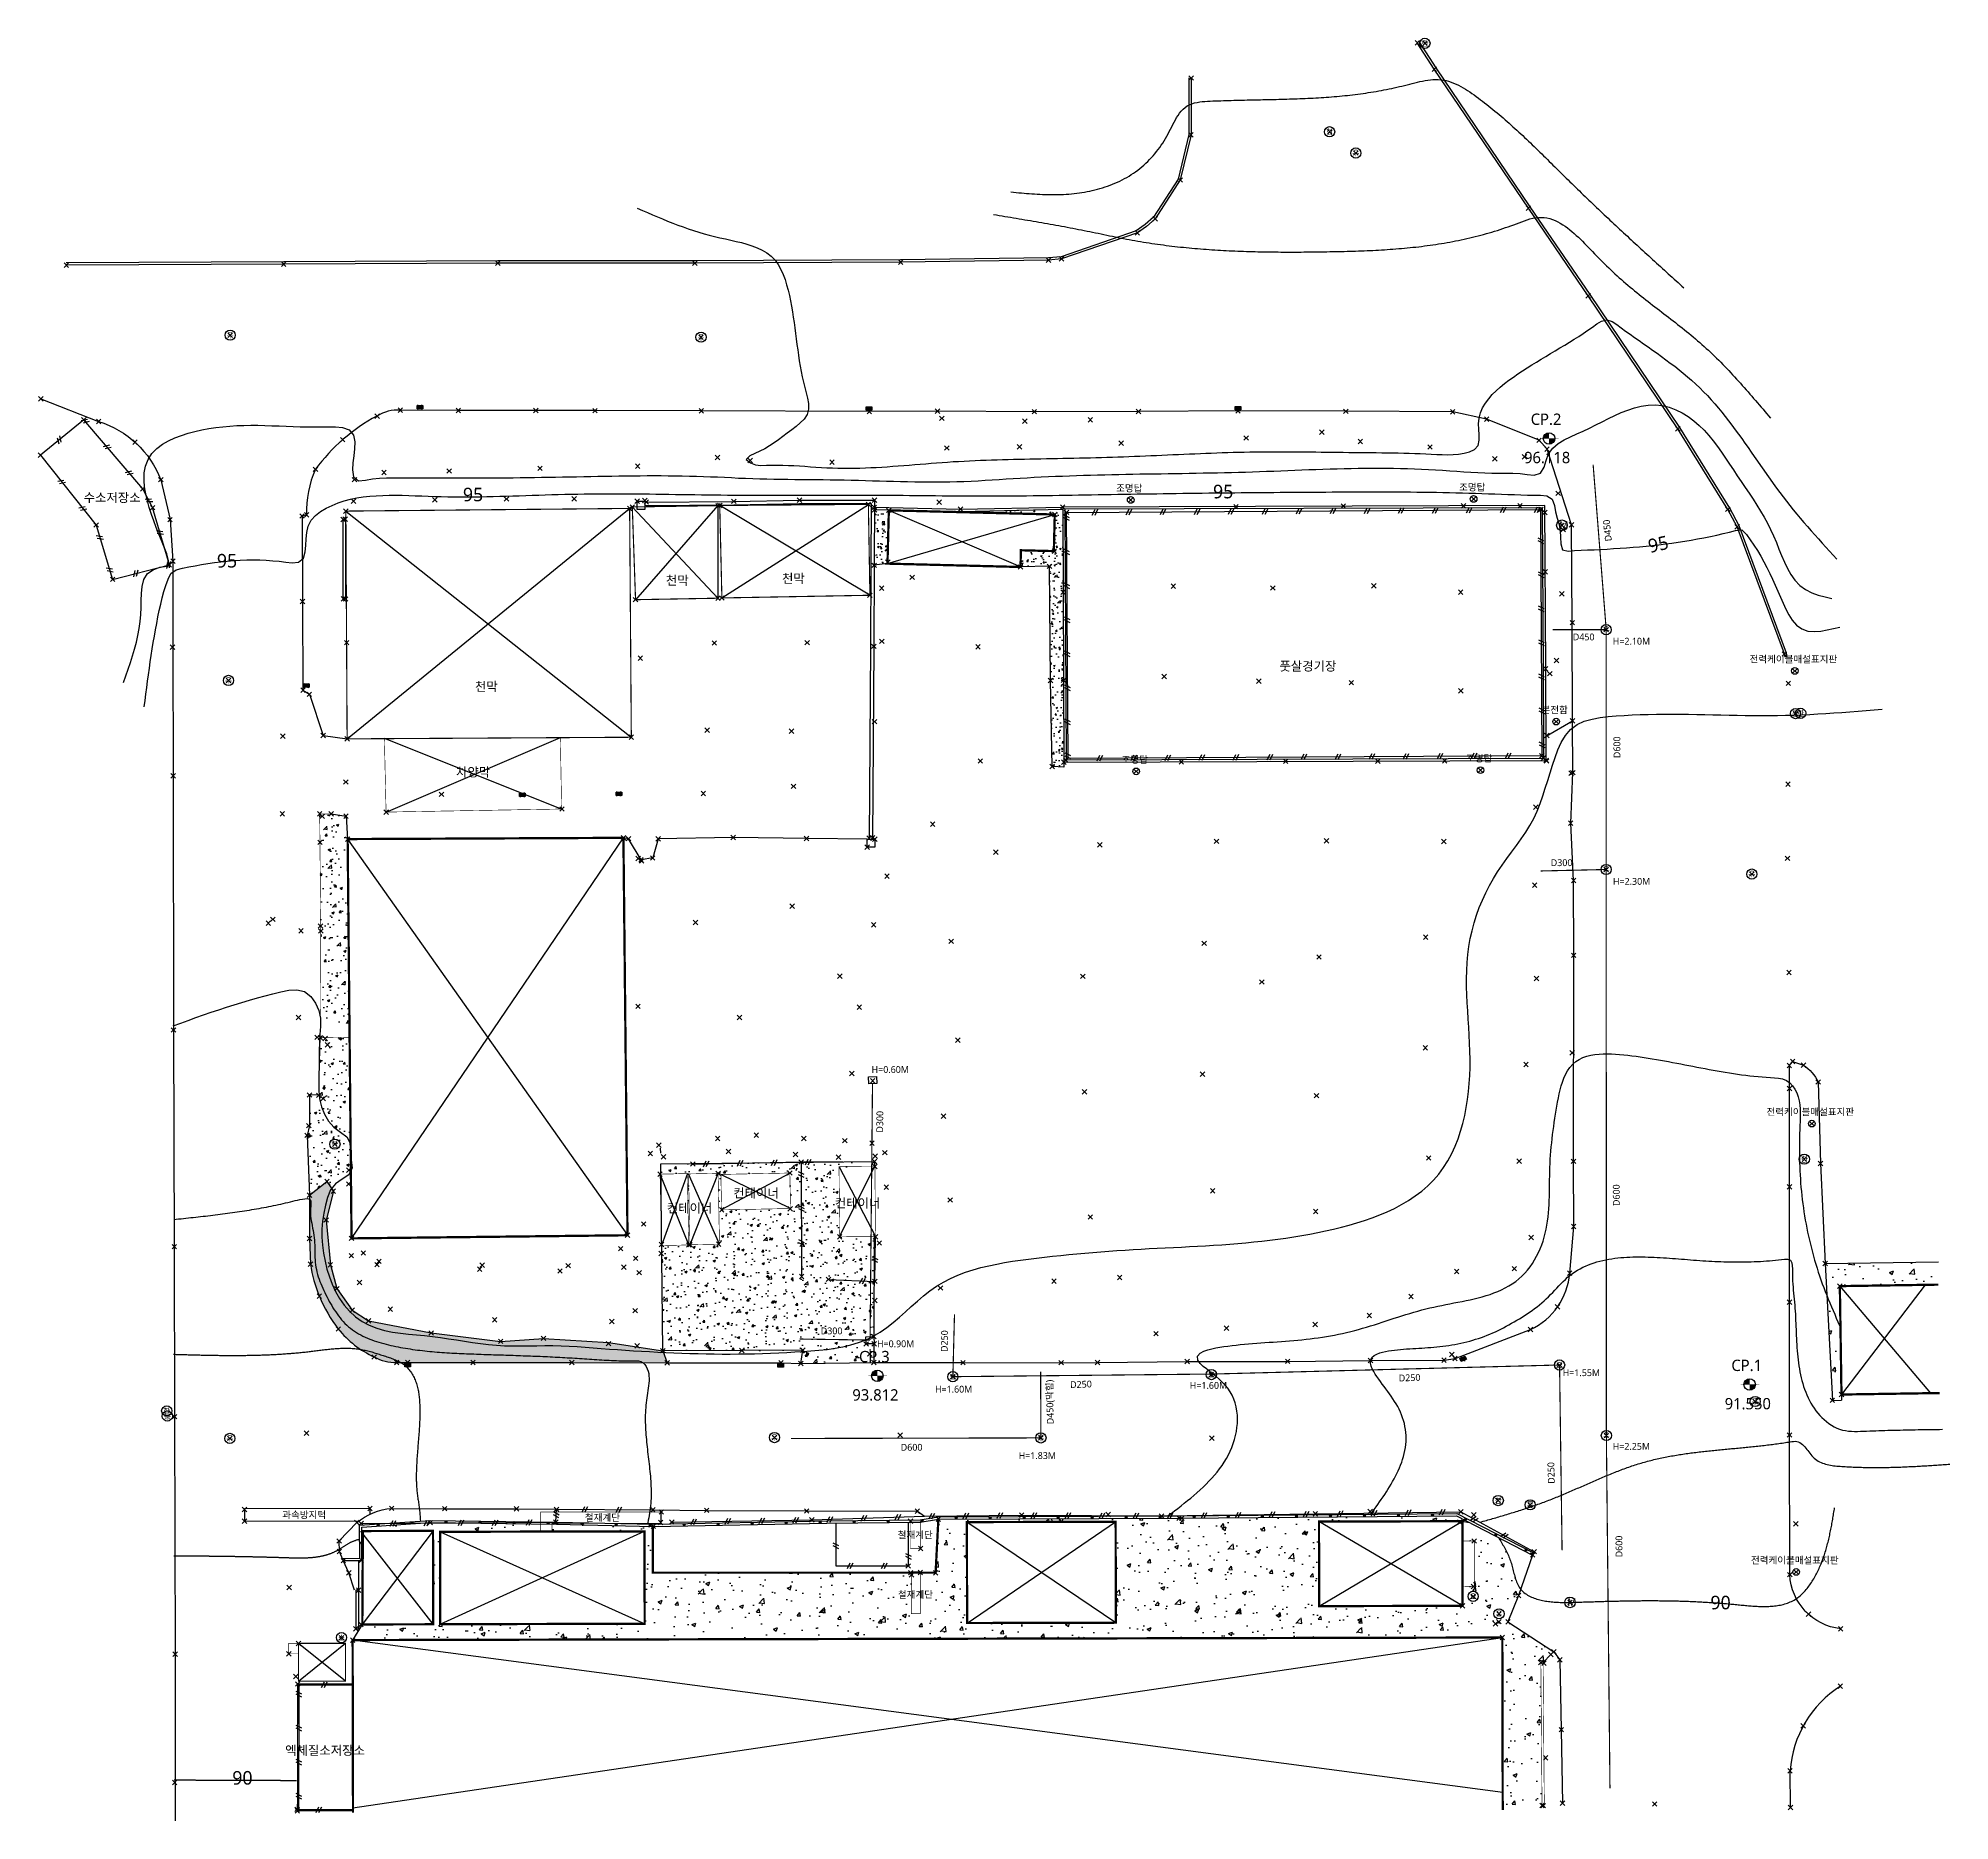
# Model space of a CAD drawing. Header units: millimetres. Extents: x 0 to 294000, y 0 to 207900.
# Drawn here: x 61495 to 230029, y 33650 to 190813 of the extents above; entities that cross this region are included whole.
import ezdxf
from ezdxf.enums import TextEntityAlignment as Align

# ---------------------------------------------------------------- set-up
doc = ezdxf.new("R2010")
doc.units = ezdxf.units.MM
doc.header["$MEASUREMENT"] = 0
doc.header["$PDMODE"] = 3
doc.header["$PDSIZE"] = 200
doc.linetypes.add('DASHED2', pattern=[0.375, 0.25, -0.125])
for name, color, linetype in [('1M(48)', 48, 'Continuous'), ('5M(86)', 86, 'Continuous'), ("CON'C(31)", 251, 'Continuous'), ('PTLAYER', 1, 'Continuous'), ('TEXT', 7, 'Continuous'), ('건물(6)', 7, 'Continuous'), ('경계석(33)', 6, 'Continuous'), ('기타맨홀(25)', 25, 'Continuous'), ('도근점(1)', 1, 'Continuous'), ('도시가스맨홀(50)', 50, 'Continuous'), ('빗물받이(5)', 5, 'Continuous'), ('소환전(24)', 24, 'Continuous'), ('아스팔트도로(1)', 6, 'Continuous'), ('오수(34)', 34, 'Continuous'), ('옹벽(4)', 4, 'Continuous'), ('우수맨홀(42)', 42, 'Continuous'), ('조경석해치(8)', 8, 'Continuous'), ('조립식건물(40)', 7, 'Continuous'), ('천막(64)', 5, 'Continuous'), ('컨테이너(4)', 4, 'Continuous'), ('콘크리트수로(5)', 8, 'Continuous'), ('통신맨홀(4)', 4, 'Continuous'), ('한전맨홀(1)', 1, 'Continuous'), ('현황선', 7, 'Continuous'), ('휀스(70)', 4, 'Continuous'), ('휀스2', 4, 'Continuous')]:
    doc.layers.add(name, color=color, linetype=linetype)
doc.styles.add('Arial_4', font='malgun.ttf')
doc.styles.add('돋음체', font='malgun.ttf')
pattern_1 = [(50, (-215103000, -462996050), (2151.780548, -188.256405), [225, -2475]), (355, (-215103000, -462996050), (-416.254001, 2256.576401), [180, -1980]), (100.45144446, (-215102820.7, -462996065.7), (1735.52654, 2068.319973), [191.220576, -2103.426336]), (46.1842, (-215103000, -462995450), (3201.723992, -496.557842), [337.5, -3712.5]), (96.6356355, (-215102733.2, -462995491.4), (2803.985837, 2922.355802), [286.831026, -3155.14128]), (351.184164, (-215103000, -462995450), (2803.985835, 2922.3558), [270, -2970.000003]), (21, (-215102700, -462995600), (1790.7211564, -1207.856672), [225, -2475]), (326, (-215102700, -462995600), (729.945996, 2175.450135), [180, -1980]), (71.45144474, (-215102550.8, -462995700.7), (2520.66713, 967.593458), [191.22057, -2103.426336]), (37.5, (-215103000, -462996050), (36.479566, 998.6815615), [0, -1956, 0, -2010, 0, -1987.5]), (7.5, (-215103000, -462996050), (789.2086123, 1183.2351356), [0, -1146, 0, -1911, 0, -757.5]), (327.5, (-215103669, -462996050), (1601.4673085, -67.6646152), [0, -750, 0, -2340, 0, -3105]), (317.5, (-215103969, -462996050), (1749.558508, 300.314947), [0, -975, 0, -1554, 0, -2205])]
pattern_2 = [(50, (-215103000, -462996050), (3586.300913, -313.760675), [375, -4125]), (355, (-215103000, -462996050), (-693.756668, 3760.960669), [300, -3300]), (100.45144446, (-215102701, -462996076), (2892.544234, 3447.199955), [318.70096, -3505.71056]), (46.1842, (-215103000, -462995050), (5336.206653, -827.596404), [562.5, -6187.5]), (96.6356355, (-215102555.3, -462995119), (4673.30973, 4870.593004), [478.05171, -5258.5688]), (351.184164, (-215103000, -462995050), (4673.309725, 4870.593), [450, -4950.000005]), (21, (-215102500, -462995300), (2984.53526, -2013.094453), [375, -4125]), (326, (-215102500, -462995300), (1216.57666, 3625.750225), [300, -3300]), (71.45144474, (-215102251.3, -462995467.8), (4201.111884, 1612.655764), [318.70095, -3505.71056]), (37.5, (-215103000, -462996050), (60.7992766, 1664.469269), [0, -3260, 0, -3350, 0, -3312.5]), (7.5, (-215103000, -462996050), (1315.347687, 1972.0585594), [0, -1910, 0, -3185, 0, -1262.5]), (327.5, (-215104115, -462996050), (2669.112181, -112.7743587), [0, -1250, 0, -3900, 0, -5175]), (317.5, (-215104615, -462996050), (2915.930847, 500.524912), [0, -1625, 0, -2590, 0, -3675])]

msp = doc.modelspace()

# ---------------------------------------------------------------- texts
at = {"layer": '5M(86)', "style": 'Arial_4'}
for rotation, p in [(0.06543, (99832, 149985)), (0.06543, (165965, 150245)), (12.91179, (204458, 145622)), (0.06543, (78142, 144147))]:
    msp.add_text('95', height=1200, rotation=rotation, dxfattribs=at).set_placement(p, align=Align.CENTER)
for p in [(209822, 52292), (79497, 36835)]:
    msp.add_text('90', height=1200, dxfattribs=at).set_placement(p, align=Align.CENTER)
at = {"layer": 'TEXT', "linetype": 'Continuous', "style": 'Arial_4'}
for s, height, p in [('수소저장소', 800, (68012, 149917)), ('조명탑', 600, (157688, 150841)), ('조명탑', 600, (187925, 150927)), ('천막', 800, (117839, 142613)), ('천막', 800, (128077, 142781)), ('풋살경기장', 800, (173436, 135051)), ('전력케이블매설표지판', 600, (216244, 135766)), ('천막', 800, (101000, 133254)), ('분전함', 600, (195193, 131295)), ('차양막', 800, (99841, 125716)), ('조명탑', 600, (158175, 126913)), ('조명탑', 600, (188536, 127024)), ('전력케이블매설표지판', 600, (217732, 95853)), ('컨테이너', 800, (124777, 88597)), ('컨테이너', 800, (118923, 87271)), ('컨테이너', 800, (133733, 87713)), ('과속방지턱', 600, (84944, 60325)), ('철재계단', 600, (111241, 60084)), ('철재계단', 600, (138816, 58552)), ('전력케이블매설표지판', 600, (216364, 56323)), ('철재계단', 600, (138836, 53303)), ('엑체질소저장소', 800, (86781, 39459))]:
    msp.add_text(s, height=height, dxfattribs=at).set_placement(p, align=Align.CENTER)
at = {"layer": '도근점(1)', "color": 3, "linetype": 'Continuous', "style": 'Arial_4'}
for s, p in [('CP.2', (193083, 156722)), ('96.118', (192494, 153344)), ('CP.3', (133862, 74077)), ('CP.1', (210774, 73303)), ('93.812', (133273, 70699)), ('91.550', (210185, 69925))]:
    msp.add_text(s, height=1000, rotation=0.00125, dxfattribs=at).set_placement(p)
at = {"layer": '오수(34)', "linetype": 'DASHED2', "ltscale": 5, "style": 'Arial_4'}
for rotation, p in [(89.31983, (141688, 75939)), (2.1789, (153442, 71829)), (2.1789, (182415, 72413)), (91.66529, (195180, 64327))]:
    msp.add_text('D250', height=600, rotation=rotation, dxfattribs=at).set_placement(p, align=Align.CENTER)
for s, p in [('H=1.55M', (197545, 72856)), ('H=1.60M', (142202, 71403)), ('H=1.60M', (164667, 71737))]:
    msp.add_text(s, height=600, dxfattribs=at).set_placement(p, align=Align.CENTER)
at = {"layer": '우수맨홀(42)', "linetype": 'DASHED2', "ltscale": 5, "style": 'Arial_4'}
for s, rotation, p in [('D450', 95.99553, (200138, 147440)), ('D450', 359.92249, (197751, 137727)), ('D600', 90.38599, (200983, 128300)), ('D300', 359.92249, (195806, 117822)), ('D300', 89.41791, (135992, 95276)), ('D600', 90.38599, (200929, 88810)), ('D450(막힘)', 91.42976, (150982, 70578)), ('D600', 90.38599, (201165, 57838))]:
    msp.add_text(s, height=600, rotation=rotation, dxfattribs=at).set_placement(p, align=Align.CENTER)
for s, p in [('H=2.10M', (201962, 137348)), ('H=2.30M', (201974, 116173)), ('H=0.60M', (136613, 99587)), ('D300', (131446, 76542)), ('H=0.90M', (137088, 75405)), ('D600', (138498, 66279)), ('H=1.83M', (149579, 65543)), ('H=2.25M', (201957, 66361))]:
    msp.add_text(s, height=600, dxfattribs=at).set_placement(p, align=Align.CENTER)

# ---------------------------------------------------------------- blocks, each defined once
blk = doc.blocks.new('P')
at = {"layer": '휀스(70)', "linetype": 'Continuous'}
for points in [[(-0.25, -0.25), (0, 0.25)], [(0, -0.25), (0.25, 0.25)]]:
    blk.add_lwpolyline(points, dxfattribs=at)
blk = doc.blocks.new('I1')
at = {"layer": '옹벽(4)'}
blk.add_hatch(color=256, dxfattribs=at).paths.add_polyline_path([(-0.08, 0, 1), (0.08, 0, 1)])
blk.add_circle((0, 0), 0.0846, dxfattribs=at)
blk = doc.blocks.new('m')
at = {"layer": '기타맨홀(25)'}
blk.add_circle((0, 0), 0.78, dxfattribs=at)
at = {"layer": '기타맨홀(25)', "linetype": 'Continuous', "style": '돋음체'}
blk.add_text('M', height=1.1, dxfattribs=at).set_placement((-0.37, -0.52))
blk = doc.blocks.new('w')
at = {"layer": '우수맨홀(42)'}
blk.add_circle((0, 0), 0.75, dxfattribs=at)
at = {"layer": '우수맨홀(42)', "style": '돋음체'}
blk.add_text('우', height=0.8, dxfattribs=at).set_placement((0, 0), align=Align.MIDDLE)
blk = doc.blocks.new('o')
at = {"layer": '오수(34)'}
blk.add_circle((0, 0), 0.75, dxfattribs=at)
at = {"layer": '오수(34)', "style": '돋음체'}
blk.add_text('오', height=0.8, dxfattribs=at).set_placement((0, 0), align=Align.MIDDLE)
blk = doc.blocks.new('e-')
at = {"layer": '한전맨홀(1)'}
blk.add_circle((0, 0), 0.75, dxfattribs=at)
at = {"layer": '한전맨홀(1)', "style": '돋음체'}
blk.add_text('한', height=0.8, rotation=0.4266, dxfattribs=at).set_placement((0, 0), align=Align.MIDDLE)
blk = doc.blocks.new('t-')
at = {"layer": '통신맨홀(4)'}
blk.add_circle((0, 0), 0.75, dxfattribs=at)
at = {"layer": '통신맨홀(4)', "style": '돋음체'}
blk.add_text('통', height=0.8, dxfattribs=at).set_placement((0.01, 0.01), align=Align.MIDDLE)
blk = doc.blocks.new('so')
at = {"layer": '소환전(24)'}
blk.add_circle((0, 0), 0.75, dxfattribs=at)
at = {"layer": '소환전(24)', "style": '돋음체'}
blk.add_text('소', height=0.8, dxfattribs=at).set_placement((0, 0), align=Align.MIDDLE)
blk = doc.blocks.new('W1')
at = {"layer": '빗물받이(5)'}
h = blk.add_hatch(dxfattribs=at)
h.set_pattern_fill('ANSI31', color=256, scale=0.02, style=0)
h.set_pattern_definition([(45, (-178.083926, -134.613974), (-0.04490128, 0.04490128), [])])
h.paths.add_polyline_path([(0.26, 0.15), (-0.24, 0.15), (-0.24, -0.15), (0.26, -0.15)])
blk.add_lwpolyline([(-0.24, 0.15), (0.26, 0.15), (0.26, -0.15), (-0.24, -0.15), (-0.24, 0.15)], dxfattribs=at)
blk = doc.blocks.new('A$C483728D8')
at = {"layer": '도근점(1)', "color": 1, "const_width": 0.02}
for points in [[(1.66, 0.82), (0, 0.82)], [(0.8, 0), (0.8, 1.63)]]:
    blk.add_lwpolyline(points, dxfattribs=at)
at = {"layer": '도근점(1)', "color": 1, "const_width": 0.506}
for points in [[(0.8, 1.08, 0.414214), (0.55, 0.82, 1)], [(0.8, 0.57, 0.414214), (1.06, 0.82, 1)]]:
    blk.add_lwpolyline(points, format="xyb", dxfattribs=at)
at = {"layer": '도근점(1)', "color": 1}
blk.add_circle((0.8, 0.82), 0.506, dxfattribs=at)

# ---------------------------------------------------------------- hatches: boundary and pattern name
at = {"layer": "CON'C(31)"}
h = msp.add_hatch(dxfattribs=at)
h.set_pattern_fill('AR-CONC', color=256, scale=200)
h.set_pattern_definition([(50, (-215103000, -462996050), (1434.5203652, -125.50427), [150, -1650]), (355, (-215103000, -462996050), (-277.5026672, 1504.3842674), [120, -1320]), (100.45144446, (-215102880.5, -462996060.5), (1157.0176935, 1378.879982), [127.480384, -1402.284224]), (46.1842, (-215103000, -462995650), (2134.4826613, -331.0385616), [225, -2475]), (96.6356355, (-215102822.1, -462995677.6), (1869.323891, 1948.2372015), [191.220684, -2103.42752]), (351.184164, (-215103000, -462995650), (1869.32389, 1948.237201), [180, -1980.000002]), (21, (-215102800, -462995750), (1193.8141042, -805.2377813), [150, -1650]), (326, (-215102800, -462995750), (486.630664, 1450.30009), [120, -1320]), (71.45144474, (-215102700.5, -462995817.1), (1680.4447535, 645.0623056), [127.48038, -1402.284224]), (37.5, (-215103000, -462996050), (24.31971063, 665.78770766), [0, -1304, 0, -1340, 0, -1325]), (7.5, (-215103000, -462996050), (526.1390749, 788.8234238), [0, -764, 0, -1274, 0, -505]), (327.5, (-215103446, -462996050), (1067.64487234, -45.10974347), [0, -500, 0, -1560, 0, -2070]), (317.5, (-215103646, -462996050), (1166.3723387, 200.2099647), [0, -650, 0, -1036, 0, -1470])])
h.paths.add_polyline_path([(151820, 149282), (142817, 149097), (135224, 149257), (135190, 144341), (136371, 144489), (136490, 149188), (151119, 148821), (151038, 145594), (148135, 145667), (148098, 144194), (150659, 144255), (150745, 134180), (150893, 126596), (151906, 126557), (151913, 126988)])
h = msp.add_hatch(dxfattribs=at)
h.set_pattern_fill('AR-CONC', color=256, scale=300)
h.set_pattern_definition(pattern_1)
h.paths.add_polyline_path([(88776, 120204), (88636, 122220), (87317, 122423), (86311, 122422), (86334, 119917), (86404, 112096), (86374, 104420), (86378, 104403), (86382, 103950), (88934, 103950)])
h.paths.add_polyline_path([(86247, 97841), (86299, 97295), (86464, 96603), (86728, 95943), (87095, 95335), (87567, 94803), (88133, 94373), (88703, 93948), (89038, 93341), (88946, 102719), (86368, 102694)])
h.paths.add_polyline_path([(87567, 94803), (87095, 95335), (86728, 95943), (86464, 96603), (86299, 97295), (86247, 97841), (86241, 97615), (86023, 97622, -0.9840891), (85520, 97630, -0.0080193), (85520, 97638), (85411, 97641), (85411, 94939), (85211, 94082), (85406, 88806), (86953, 90013), (87357, 89400), (87690, 89822), (88279, 90220), (88878, 90603), (89061, 90967), (89038, 93341), (88703, 93948), (88133, 94373)])
h.paths.add_polyline_path([(88102, 93305, -1), (87202, 93305, -1)], flags=16)
h.paths.add_polyline_path([(87190, 92891), (88119, 92897), (88113, 93720), (87184, 93713)], flags=24)
h = msp.add_hatch(dxfattribs=at)
h.set_pattern_fill('AR-CONC', color=256, scale=300)
h.set_pattern_definition(pattern_1)
h.paths.add_polyline_path([(128915, 75142), (128740, 73975), (135159, 74063), (135050, 74801, -0.9980513), (134546, 74802, -0.806707), (135027, 74906), (135162, 74968), (135165, 75713), (134487, 75686), (134463, 76312), (135168, 76340), (135202, 85159), (132150, 85134), (132100, 91315), (135226, 91340), (135228, 91778), (125174, 91665), (120517, 91576), (120397, 91323), (120147, 91319), (119019, 91596), (116387, 91566), (116397, 90662), (118726, 90710), (118855, 84418), (116468, 84369), (116572, 75094), (123523, 75114)])
h.paths.add_polyline_path([(121562, 84493), (118956, 84440), (118828, 90680), (121434, 90734)], flags=16)
h.paths.add_polyline_path([(121747, 87507), (121682, 90637), (127760, 90762), (127824, 87632)], flags=16)
h.paths.add_polyline_path([(133603, 73800), (137226, 73800), (137226, 75352), (133603, 75352)], flags=9)
h.paths.add_polyline_path([(131645, 87427), (135822, 87427), (135822, 88799), (131645, 88799)], flags=9)
h.paths.add_polyline_path([(122689, 88312), (126865, 88312), (126865, 89683), (122689, 89683)], flags=8)
h.paths.add_polyline_path([(116834, 86985), (121011, 86985), (121011, 88357), (116834, 88357)], flags=25)
h = msp.add_hatch(dxfattribs=at)
h.set_pattern_fill('AR-CONC', color=256, scale=500)
h.set_pattern_definition(pattern_2)
h.paths.add_polyline_path([(229029, 82938), (219051, 82787), (219678, 70719), (220489, 70731), (220482, 71231), (220337, 80788), (229027, 80920)])
h = msp.add_hatch(dxfattribs=at)
h.set_pattern_fill('AR-CONC', color=256, scale=500)
h.set_pattern_definition(pattern_2)
h.paths.add_polyline_path([(138478, 55526), (115676, 55526), (115676, 59610), (107178, 59788), (106785, 59793), (106785, 59149), (114937, 59167), (114946, 59171), (114964, 51021), (96941, 50981), (96923, 59127), (105785, 59146), (105785, 59806), (97662, 59914), (95564, 59902), (90031, 59523), (90032, 59062), (90116, 58955), (90117, 59194), (96302, 59208), (96320, 50974), (90069, 50961), (89214, 49582), (139606, 49694), (140191, 55526), (139267, 55526), (139267, 51920), (138478, 51920)])
h.paths.add_polyline_path([(137269, 53089), (140402, 53089), (140402, 54119), (137269, 54119)], flags=9)
h = msp.add_hatch(dxfattribs=at)
h.set_pattern_fill('AR-CONC', color=256, scale=500)
h.set_pattern_definition(pattern_2)
h.paths.add_polyline_path([(171011, 60399), (162071, 60326), (140857, 60243), (140614, 55526), (140191, 55526), (139606, 49694), (168247, 49758)])
h.paths.add_polyline_path([(156505, 51114), (143392, 51085), (143372, 59984), (156485, 60013)], flags=16)
h.paths.add_polyline_path([(192016, 53503), (192206, 54054), (192136, 54145), (192064, 54252), (191999, 54363), (191939, 54477), (191885, 54594), (191835, 54713), (191790, 54834), (191748, 54956), (191709, 55078), (191673, 55202), (191638, 55326), (191605, 55451), (191573, 55575), (191541, 55700), (191510, 55825), (191478, 55950), (191445, 56075), (191411, 56199), (191376, 56323), (191338, 56446), (191298, 56569), (191255, 56690), (191210, 56811), (191161, 56930), (191111, 57049), (191058, 57166), (191003, 57283), (190946, 57398), (190887, 57513), (190826, 57627), (190764, 57740), (190701, 57852), (190637, 57964), (190572, 58075), (190505, 58185), (190439, 58296), (190372, 58406), (190304, 58515), (190236, 58625), (186526, 60526), (171011, 60399), (168247, 49758), (187496, 49801), (187496, 51011), (189984, 51011), (189984, 49807), (190580, 49808), (190614, 34604), (194081, 34997), (193974, 47611), (194174, 47613), (194860, 48301), (195114, 48557), (191076, 51188)])
h.paths.add_polyline_path([(174431, 52574), (174415, 60032), (187056, 60060), (187060, 58316), (188103, 58318), (188112, 54312), (187069, 54309), (187072, 52603)], flags=16)
h.paths.add_polyline_path([(187563, 53438, -1), (188463, 53438, -1)], flags=16)
h.paths.add_polyline_path([(190737, 51897, -1), (189837, 51897, -1)], flags=16)
h.paths.add_polyline_path([(137269, 53089), (140402, 53089), (140402, 54119), (137269, 54119)], flags=9)
h.paths.add_polyline_path([(189826, 51493), (190749, 51493), (190749, 52300), (189826, 52300)], flags=24)
h.paths.add_polyline_path([(187570, 53093), (188455, 53093), (188455, 53783), (187570, 53783)], flags=24)
at = {"layer": '조경석해치(8)'}
h = msp.add_hatch(dxfattribs=at)
h.set_pattern_fill('GRAVEL', color=256, scale=2000)
h.set_pattern_definition([(228.012787504, (-215101560, -462994050.02), (-16000, -18000), [269.072, -26638.176094]), (184.969740728, (-215101740.01, -462994250.015), (24000, 2000), [461.736, -45711.8495225]), (132.510447078, (-215102200.01, -462994290.02), (20000, -22000), [325.576, -32232.065192]), (267.273689006, (-215102980.01, -462994790.02), (2000, 40000), [420.476, -41627.116083]), (292.833654178, (-215103000.01, -462995210.02), (-10000, 24000), [412.31, -40818.746256]), (357.273689006, (-215102840.01, -462995590.02), (-40000, 2000), [420.476, -41627.116083]), (37.694240467, (-215102420.01, -462995610.015), (-26000, -20000), [556.058, -55049.697098]), (72.255328375, (-215101980.01, -462995270.015), (14000, 44000), [524.976, -51972.642994]), (121.429565615, (-215101820.01, -462994770.02), (-16000, 26000), [421.9, -41768.1462195]), (175.23635831, (-215102040, -462994410.02), (22000, -2000), [481.664, -23601.5251576]), (222.397437798, (-215102520.01, -462994370.015), (-24000, -22000), [622.896, -61666.7500096]), (138.814074834, (-215101000, -462994810.02), (-14000, 12000), [212.602, -21047.6896255]), (171.46923439, (-215101160.01, -462994670.02), (26000, -4000), [404.474, -40043.022832]), (225, (-215101560, -462994610), (-2e-13, -2000), [282.842, -2545.585125]), (203.198590514, (-215101700, -462994370.02), (10000, 4000), [152.316, -15079.230212]), (291.80140949, (-215101840, -462994430), (-2000, 6000), [215.406, -10554.923614]), (30.96375653, (-215101760, -462994630), (6000, 4000), [349.858, -11312.04579]), (161.56505118, (-215101460, -462994450), (4000, -2000), [252.982, -6071.57332]), (16.389540334, (-215103000.01, -462994430.02), (20000, 6000), [354.4, -35085.690293]), (70.346175942, (-215102660.01, -462994330.02), (-8000.000000002, -22000.000000007), [297.322, -29434.815495]), (293.198590514, (-215101460, -462994050.02), (-4000, 10000), [304.63, -14926.916212]), (343.610459666, (-215101340.01, -462994330.02), (-20000, 6000), [354.4, -35085.690293]), (339.44395478, (-215103000, -462995670.02), (-10000, 4000), [341.76, -16746.247491]), (294.77514057, (-215102680.01, -462995790.02), (-10000, 22000), [286.356, -28349.2861266]), (66.801409486, (-215101440, -462996050.02), (4000, 10000), [304.63, -14926.916212]), (17.354024636, (-215101320.01, -462995770.02), (-26000, -8000), [335.262, -33190.8472285]), (69.44395478, (-215102420, -462996050.02), (-4000, -10000), [170.88, -16917.127491]), (101.30993247, (-215101560, -462996050), (-2000, 8000), [101.98, -10096.059027]), (165.96375653, (-215101580, -462995950), (6000, -2000), [412.31, -7833.901251]), (186.009005957, (-215101980.01, -462995850.02), (20000, 2000), [382.1, -37827.846349]), (303.69006753, (-215101760, -462994810), (-2000, 4000), [288.444, -6922.658551]), (353.157226587, (-215101600.01, -462995050.015), (34000, -4000), [503.588, -49855.125248]), (60.9453959, (-215101100, -462995110.02), (-8000, -14000), [205.912, -20385.348282]), (90, (-215101000, -462994930), (-2000, 2000), [120, -1880]), (120.256437164, (-215102020, -462995790.02), (8000, -14000), [277.848, -27507.039979]), (48.012787504, (-215102160, -462995550.02), (16000, 18000), [538.144, -26369.104094]), (2e-15, (-215101800, -462995150), (2000, 2000), [520, -1480]), (325.30484647, (-215101280.01, -462995150.02), (20000, -14000), [316.228, -31306.548602]), (254.0546041, (-215101020, -462995330.02), (-2000, -8000), [291.204, -14269.0157786]), (207.645975364, (-215101100.01, -462995610.015), (-38000, -20000), [474.13, -46938.9483645]), (175.42607874, (-215101520.01, -462995830.015), (-26000, 2000), [501.598, -49658.146816])])
h.paths.add_polyline_path([(90621, 77728), (89171, 78664), (87827, 80567), (87251, 82673), (86890, 86614), (87518, 89155), (86953, 90013), (85406, 88806), (85421, 84982), (85507, 82729, 0.065565), (86283, 79897, 0.0690645), (87949, 77003, 0.1138141), (91117, 74545, 0.1339401), (93095, 74047), (94071, 74047), (99828, 74046), (108550, 74046), (116948, 74022), (116572, 75094), (111765, 75820), (106047, 76180), (102265, 75918), (96133, 76660)])

# ---------------------------------------------------------------- linework, layer by layer
at = {"layer": '1M(48)'}
for points in [[(147249, 177259), (147481, 177238), (147481, 177238), (147713, 177216), (147713, 177216), (147945, 177195), (147945, 177195), (148177, 177174), (148177, 177174), (148409, 177153), (148409, 177153), (148641, 177134), (148641, 177134), (148873, 177116), (148873, 177116), (149105, 177099), (149105, 177099), (149337, 177083), (149337, 177083), (149570, 177068), (149570, 177068), (149802, 177056), (149802, 177056), (150035, 177045), (150035, 177045), (150267, 177036), (150267, 177036), (150500, 177029), (150500, 177029), (150733, 177025), (150733, 177025), (150966, 177023), (150966, 177023), (151199, 177024), (151199, 177024), (151431, 177028), (151431, 177028), (151664, 177035), (151664, 177035), (151897, 177045), (151897, 177045), (152129, 177058), (152129, 177058), (152362, 177074), (152362, 177074), (152594, 177094), (152594, 177094), (152825, 177118), (152825, 177118), (153056, 177145), (153056, 177145), (153287, 177177), (153287, 177177), (153517, 177212), (153517, 177212), (153747, 177250), (153747, 177250), (153976, 177293), (153976, 177293), (154204, 177339), (154204, 177339), (154431, 177390), (154431, 177390), (154658, 177444), (154658, 177444), (154883, 177502), (154883, 177502), (155107, 177565), (155107, 177565), (155330, 177632), (155330, 177632), (155552, 177703), (155552, 177703), (155772, 177778), (155772, 177778), (155991, 177858), (155991, 177858), (156208, 177942), (156208, 177942), (156424, 178031), (156424, 178031), (156637, 178124), (156637, 178124), (156848, 178222), (156848, 178222), (157057, 178325), (157057, 178325), (157263, 178433), (157263, 178433), (157467, 178546), (157467, 178546), (157668, 178663), (157668, 178663), (157866, 178786), (157866, 178786), (158060, 178914), (158060, 178914), (158251, 179047), (158251, 179047), (158439, 179185), (158439, 179185), (158622, 179328), (158622, 179328), (158802, 179476), (158802, 179476), (158978, 179629), (158978, 179629), (159150, 179786), (159150, 179786), (159318, 179947), (159318, 179947), (159481, 180113), (159481, 180113), (159641, 180283), (159641, 180283), (159796, 180456), (159796, 180456), (159946, 180634), (159946, 180634), (160093, 180815), (160093, 180815), (160235, 180999), (160235, 180999), (160373, 181187), (160373, 181187), (160506, 181378), (160506, 181378), (160635, 181571), (160635, 181571), (160760, 181768), (160760, 181768), (160881, 181967), (160881, 181967), (160998, 182169), (160998, 182169), (161110, 182372), (161110, 182372), (161219, 182578), (161219, 182578), (161324, 182786), (161324, 182786), (161428, 182994), (161428, 182994), (161533, 183202), (161533, 183202), (161639, 183409), (161639, 183409), (161750, 183614), (161750, 183614), (161866, 183816), (161866, 183816), (161989, 184014), (161989, 184014), (162122, 184205), (162122, 184205), (162268, 184386), (162268, 184386), (162427, 184556), (162427, 184556), (162602, 184709), (162602, 184709), (162794, 184841), (162794, 184841), (163000, 184949), (163000, 184949), (163216, 185035), (163216, 185035), (163439, 185103), (163439, 185103), (163666, 185155), (163666, 185155), (163896, 185194), (163896, 185194), (164127, 185223), (164127, 185223), (164358, 185244), (164358, 185244), (164591, 185260), (164591, 185260), (164823, 185271), (164823, 185271), (165056, 185281), (165056, 185281), (165289, 185290), (165289, 185290), (165521, 185298), (165521, 185298), (165754, 185306), (165754, 185306), (165987, 185313), (165987, 185313), (166219, 185320), (166219, 185320), (166452, 185327), (166452, 185327), (166685, 185334), (166685, 185334), (166918, 185340), (166918, 185340), (167150, 185346), (167150, 185346), (167383, 185352), (167383, 185352), (167616, 185357), (167616, 185357), (167849, 185362), (167849, 185362), (168082, 185367), (168082, 185367), (168314, 185372), (168314, 185372), (168547, 185377), (168547, 185377), (168780, 185382), (168780, 185382), (169013, 185387), (169013, 185387), (169245, 185392), (169245, 185392), (169478, 185397), (169478, 185397), (169711, 185402), (169711, 185402), (169944, 185407), (169944, 185407), (170177, 185412), (170177, 185412), (170409, 185417), (170409, 185417), (170642, 185423), (170642, 185423), (170875, 185429), (170875, 185429), (171108, 185435), (171108, 185435), (171340, 185441), (171340, 185441), (171573, 185448), (171573, 185448), (171806, 185455), (171806, 185455), (172039, 185462), (172039, 185462), (172271, 185470), (172271, 185470), (172504, 185478), (172504, 185478), (172737, 185487), (172737, 185487), (172969, 185497), (172969, 185497), (173202, 185507), (173202, 185507), (173435, 185518), (173435, 185518), (173667, 185529), (173667, 185529), (173900, 185541), (173900, 185541), (174132, 185554), (174132, 185554), (174365, 185567), (174365, 185567), (174597, 185582), (174597, 185582), (174829, 185597), (174829, 185597), (175062, 185613), (175062, 185613), (175294, 185630), (175294, 185630), (175526, 185648), (175526, 185648), (175758, 185667), (175758, 185667), (175990, 185687), (175990, 185687), (176222, 185708), (176222, 185708), (176454, 185730), (176454, 185730), (176685, 185754), (176685, 185754), (176917, 185778), (176917, 185778), (177148, 185804), (177148, 185804), (177379, 185830), (177379, 185830), (177611, 185858), (177611, 185858), (177842, 185888), (177842, 185888), (178072, 185918), (178072, 185918), (178303, 185950), (178303, 185950), (178534, 185983), (178534, 185983), (178764, 186018), (178764, 186018), (178994, 186054), (178994, 186054), (179224, 186091), (179224, 186091), (179453, 186130), (179453, 186130), (179683, 186170), (179683, 186170), (179912, 186212), (179912, 186212), (180140, 186255), (180140, 186255), (180369, 186300), (180369, 186300), (180597, 186346), (180597, 186346), (180825, 186394), (180825, 186394), (181053, 186443), (181053, 186443), (181280, 186494), (181280, 186494), (181507, 186546), (181507, 186546), (181733, 186600), (181733, 186600), (181959, 186655), (181959, 186655), (182185, 186712), (182185, 186712), (182411, 186770), (182411, 186770), (182636, 186827), (182636, 186827), (182862, 186883), (182862, 186883), (183089, 186938), (183089, 186938), (183316, 186989), (183316, 186989), (183544, 187036), (183544, 187036), (183773, 187078), (183773, 187078), (184003, 187114), (184003, 187114), (184234, 187143), (184234, 187143), (184466, 187162), (184466, 187162), (184699, 187171), (184699, 187171), (184931, 187169), (184931, 187169), (185164, 187153), (185164, 187153), (185395, 187123), (185395, 187123), (185623, 187077), (185623, 187077), (185848, 187018), (185848, 187018), (186070, 186947), (186070, 186947), (186287, 186865), (186287, 186865), (186501, 186773), (186501, 186773), (186711, 186672), (186711, 186672), (186918, 186564), (186918, 186564), (187120, 186450), (187120, 186450), (187320, 186330), (187320, 186330), (187516, 186205), (187516, 186205), (187710, 186076), (187710, 186076), (187902, 185944), (187902, 185944), (188092, 185809), (188092, 185809), (188280, 185672), (188280, 185672), (188467, 185533), (188467, 185533), (188653, 185393), (188653, 185393), (188838, 185252), (188838, 185252), (189022, 185109), (189022, 185109), (189206, 184966), (189206, 184966), (189388, 184821), (189388, 184821), (189570, 184675), (189570, 184675), (189751, 184529), (189751, 184529), (189930, 184381), (189930, 184381), (190110, 184232), (190110, 184232), (190288, 184083), (190288, 184083), (190466, 183932), (190466, 183932), (190643, 183781), (190643, 183781), (190819, 183628), (190819, 183628), (190994, 183475), (190994, 183475), (191169, 183321), (191169, 183321), (191343, 183167), (191343, 183167), (191516, 183011), (191516, 183011), (191689, 182855), (191689, 182855), (191861, 182698), (191861, 182698), (192032, 182540), (192032, 182540), (192203, 182382), (192203, 182382), (192373, 182223), (192373, 182223), (192543, 182064), (192543, 182064), (192712, 181904), (192712, 181904), (192881, 181744), (192881, 181744), (193050, 181583), (193050, 181583), (193218, 181422), (193218, 181422), (193385, 181260), (193385, 181260), (193552, 181098), (193552, 181098), (193719, 180936), (193719, 180936), (193886, 180773), (193886, 180773), (194052, 180610), (194052, 180610), (194218, 180447), (194218, 180447), (194384, 180284), (194384, 180284), (194550, 180120), (194550, 180120), (194716, 179957), (194716, 179957), (194881, 179793), (194881, 179793), (195046, 179629), (195046, 179629), (195212, 179465), (195212, 179465), (195377, 179301), (195377, 179301), (195543, 179137), (195543, 179137), (195708, 178973), (195708, 178973), (195873, 178810), (195873, 178810), (196039, 178646), (196039, 178646), (196205, 178483), (196205, 178483), (196371, 178319), (196371, 178319), (196537, 178156), (196537, 178156), (196703, 177993), (196703, 177993), (196870, 177830), (196870, 177830), (197037, 177668), (197037, 177668), (197204, 177506), (197204, 177506), (197371, 177344), (197371, 177344), (197538, 177182), (197538, 177182), (197706, 177020), (197706, 177020), (197874, 176859), (197874, 176859), (198042, 176698), (198042, 176698), (198210, 176537), (198210, 176537), (198378, 176376), (198378, 176376), (198547, 176215), (198547, 176215), (198715, 176054), (198715, 176054), (198884, 175894), (198884, 175894), (199053, 175734), (199053, 175734), (199222, 175574), (199222, 175574), (199391, 175414), (199391, 175414), (199561, 175254), (199561, 175254), (199730, 175095), (199730, 175095), (199900, 174935), (199900, 174935), (200070, 174776), (200070, 174776), (200240, 174617), (200240, 174617), (200410, 174458), (200410, 174458), (200580, 174299), (200580, 174299), (200751, 174140), (200751, 174140), (200921, 173982), (200921, 173982), (201092, 173823), (201092, 173823), (201263, 173665), (201263, 173665), (201433, 173507), (201433, 173507), (201604, 173349), (201604, 173349), (201775, 173191), (201775, 173191), (201946, 173033), (201946, 173033), (202118, 172875), (202118, 172875), (202289, 172717), (202289, 172717), (202460, 172560), (202460, 172560), (202632, 172402), (202632, 172402), (202803, 172245), (202803, 172245), (202975, 172087), (202975, 172087), (203147, 171930), (203147, 171930), (203318, 171773), (203318, 171773), (203490, 171616), (203490, 171616), (203662, 171459), (203662, 171459), (203834, 171302), (203834, 171302), (204006, 171145), (204006, 171145), (204178, 170988), (204178, 170988), (204350, 170831), (204350, 170831), (204522, 170674), (204522, 170674), (204694, 170517), (204694, 170517), (204867, 170361), (204867, 170361), (205039, 170204), (205039, 170204), (205211, 170047), (205211, 170047), (205383, 169891), (205383, 169891), (205556, 169734), (205556, 169734), (205728, 169578), (205728, 169578), (205900, 169421), (205900, 169421), (206073, 169265), (206073, 169265), (206245, 169108), (206245, 169108), (206418, 168952), (206418, 168952), (206590, 168795)], [(114313, 175831), (114758, 175637), (114758, 175637), (115202, 175444), (115202, 175444), (115647, 175252), (115647, 175252), (116094, 175063), (116094, 175063), (116541, 174876), (116541, 174876), (116990, 174694), (116990, 174694), (117441, 174516), (117441, 174516), (117894, 174343), (117894, 174343), (118349, 174177), (118349, 174177), (118807, 174016), (118807, 174016), (119266, 173863), (119266, 173863), (119729, 173718), (119729, 173718), (120194, 173580), (120194, 173580), (120661, 173452), (120661, 173452), (121131, 173332), (121131, 173332), (121602, 173221), (121602, 173221), (122076, 173116), (122076, 173116), (122549, 173013), (122549, 173013), (123022, 172905), (123022, 172905), (123493, 172790), (123493, 172790), (123960, 172661), (123960, 172661), (124421, 172513), (124421, 172513), (124874, 172339), (124874, 172339), (125312, 172132), (125312, 172132), (125728, 171885), (125728, 171885), (126113, 171590), (126113, 171590), (126454, 171246), (126454, 171246), (126741, 170856), (126741, 170856), (126978, 170433), (126978, 170433), (127175, 169991), (127175, 169991), (127341, 169535), (127341, 169535), (127482, 169072), (127482, 169072), (127606, 168603), (127606, 168603), (127718, 168131), (127718, 168131), (127819, 167657), (127819, 167657), (127910, 167181), (127910, 167181), (127993, 166704), (127993, 166704), (128069, 166225), (128069, 166225), (128139, 165745), (128139, 165745), (128204, 165265), (128204, 165265), (128267, 164784), (128267, 164784), (128328, 164304), (128328, 164304), (128390, 163823), (128390, 163823), (128453, 163342), (128453, 163342), (128521, 162862), (128521, 162862), (128593, 162383), (128593, 162383), (128672, 161905), (128672, 161905), (128758, 161428), (128758, 161428), (128853, 160953), (128853, 160953), (128958, 160479), (128958, 160479), (129073, 160008), (129073, 160008), (129199, 159540), (129199, 159540), (129322, 159071), (129322, 159071), (129408, 158595), (129408, 158595), (129413, 158111), (129413, 158111), (129277, 157648), (129277, 157648), (129015, 157241), (129015, 157241), (128683, 156889), (128683, 156889), (128315, 156574), (128315, 156574), (127928, 156282), (127928, 156282), (127537, 155996), (127537, 155996), (127149, 155705), (127149, 155705), (126763, 155412), (126763, 155412), (126370, 155128), (126370, 155128), (125964, 154863), (125964, 154863), (125544, 154622), (125544, 154622), (125111, 154404), (125111, 154404), (124668, 154207), (124668, 154207), (124228, 154004), (124228, 154004), (123916, 153671), (123916, 153671), (124281, 153371), (124281, 153371), (124738, 153212), (124738, 153212), (125218, 153153), (125218, 153153), (125702, 153161), (125702, 153161), (126187, 153177), (126187, 153177), (126672, 153180), (126672, 153180), (127156, 153171), (127156, 153171), (127641, 153154), (127641, 153154), (128125, 153131), (128125, 153131), (128609, 153102), (128609, 153102), (129092, 153070), (129092, 153070), (129576, 153037), (129576, 153037), (130059, 153004), (130059, 153004), (130543, 152973), (130543, 152973), (131027, 152947), (131027, 152947), (131511, 152925), (131511, 152925), (131996, 152910), (131996, 152910), (132481, 152903), (132481, 152903), (132965, 152901), (132965, 152901), (133450, 152906), (133450, 152906), (133935, 152916), (133935, 152916), (134419, 152932), (134419, 152932), (134903, 152952), (134903, 152952), (135387, 152976), (135387, 152976), (135871, 153004), (135871, 153004), (136355, 153035), (136355, 153035), (136839, 153069), (136839, 153069), (137322, 153105), (137322, 153105), (137805, 153142), (137805, 153142), (138288, 153181), (138288, 153181), (138771, 153221), (138771, 153221), (139255, 153261), (139255, 153261), (139738, 153301), (139738, 153301), (140221, 153340), (140221, 153340), (140704, 153378), (140704, 153378), (141187, 153414), (141187, 153414), (141671, 153448), (141671, 153448), (142155, 153480), (142155, 153480), (142638, 153508), (142638, 153508), (143122, 153534), (143122, 153534), (143607, 153558), (143607, 153558), (144091, 153580), (144091, 153580), (144575, 153599), (144575, 153599), (145060, 153617), (145060, 153617), (145544, 153633), (145544, 153633), (146028, 153648), (146028, 153648), (146513, 153662), (146513, 153662), (146998, 153674), (146998, 153674), (147482, 153686), (147482, 153686), (147967, 153697), (147967, 153697), (148451, 153708), (148451, 153708), (148936, 153718), (148936, 153718), (149420, 153728), (149420, 153728), (149905, 153738), (149905, 153738), (150390, 153748), (150390, 153748), (150874, 153758), (150874, 153758), (151359, 153767), (151359, 153767), (151844, 153777), (151844, 153777), (152328, 153787), (152328, 153787), (152813, 153798), (152813, 153798), (153297, 153808), (153297, 153808), (153782, 153820), (153782, 153820), (154267, 153831), (154267, 153831), (154751, 153844), (154751, 153844), (155236, 153857), (155236, 153857), (155720, 153871), (155720, 153871), (156205, 153885), (156205, 153885), (156689, 153901), (156689, 153901), (157174, 153918), (157174, 153918), (157658, 153935), (157658, 153935), (158142, 153954), (158142, 153954), (158627, 153973), (158627, 153973), (159111, 153993), (159111, 153993), (159595, 154014), (159595, 154014), (160080, 154034), (160080, 154034), (160564, 154056), (160564, 154056), (161048, 154077), (161048, 154077), (161532, 154099), (161532, 154099), (162017, 154120), (162017, 154120), (162501, 154141), (162501, 154141), (162985, 154162), (162985, 154162), (163469, 154182), (163469, 154182), (163954, 154202), (163954, 154202), (164438, 154221), (164438, 154221), (164922, 154240), (164922, 154240), (165407, 154257), (165407, 154257), (165891, 154274), (165891, 154274), (166376, 154289), (166376, 154289), (166860, 154303), (166860, 154303), (167345, 154315), (167345, 154315), (167829, 154326), (167829, 154326), (168314, 154336), (168314, 154336), (168799, 154343), (168799, 154343), (169283, 154349), (169283, 154349), (169768, 154353), (169768, 154353), (170253, 154356), (170253, 154356), (170737, 154357), (170737, 154357), (171222, 154357), (171222, 154357), (171707, 154355), (171707, 154355), (172192, 154353), (172192, 154353), (172676, 154349), (172676, 154349), (173161, 154345), (173161, 154345), (173646, 154340), (173646, 154340), (174130, 154335), (174130, 154335), (174615, 154329), (174615, 154329), (175100, 154323), (175100, 154323), (175584, 154317), (175584, 154317), (176069, 154311), (176069, 154311), (176554, 154304), (176554, 154304), (177038, 154298), (177038, 154298), (177523, 154292), (177523, 154292), (178008, 154287), (178008, 154287), (178492, 154282), (178492, 154282), (178977, 154278), (178977, 154278), (179462, 154273), (179462, 154273), (179947, 154268), (179947, 154268), (180431, 154263), (180431, 154263), (180916, 154256), (180916, 154256), (181401, 154248), (181401, 154248), (181885, 154238), (181885, 154238), (182370, 154226), (182370, 154226), (182854, 154211), (182854, 154211), (183339, 154193), (183339, 154193), (183823, 154172), (183823, 154172), (184307, 154147), (184307, 154147), (184791, 154120), (184791, 154120), (185275, 154099), (185275, 154099), (185760, 154093), (185760, 154093), (186244, 154109), (186244, 154109), (186727, 154152), (186727, 154152), (187206, 154226), (187206, 154226), (187676, 154342), (187676, 154342), (188116, 154543), (188116, 154543), (188436, 154898), (188436, 154898), (188542, 155368), (188542, 155368), (188536, 155852), (188536, 155852), (188500, 156336), (188500, 156336), (188488, 156820), (188488, 156820), (188533, 157302), (188533, 157302), (188655, 157771), (188655, 157771), (188844, 158217), (188844, 158217), (189089, 158635), (189089, 158635), (189377, 159024), (189377, 159024), (189697, 159388), (189697, 159388), (190041, 159730), (190041, 159730), (190403, 160052), (190403, 160052), (190779, 160358), (190779, 160358), (191165, 160651), (191165, 160651), (191558, 160934), (191558, 160934), (191957, 161210), (191957, 161210), (192360, 161480), (192360, 161480), (192766, 161745), (192766, 161745), (193175, 162005), (193175, 162005), (193587, 162260), (193587, 162260), (194000, 162513), (194000, 162513), (194416, 162763), (194416, 162763), (194832, 163012), (194832, 163012), (195248, 163260), (195248, 163260), (195664, 163508), (195664, 163508), (196079, 163758), (196079, 163758), (196493, 164011), (196493, 164011), (196905, 164267), (196905, 164267), (197314, 164527), (197314, 164527), (197720, 164792), (197720, 164792), (198122, 165062), (198122, 165062), (198521, 165338), (198521, 165338), (198916, 165619), (198916, 165619), (199329, 165871), (199329, 165871), (199797, 165975), (199797, 165975), (200254, 165826), (200254, 165826), (200662, 165565), (200662, 165565), (201054, 165280), (201054, 165280), (201447, 164996), (201447, 164996), (201842, 164715), (201842, 164715), (202237, 164434), (202237, 164434), (202634, 164155), (202634, 164155), (203030, 163877), (203030, 163877), (203427, 163598), (203427, 163598), (203823, 163318), (203823, 163318), (204217, 163037), (204217, 163037), (204611, 162754), (204611, 162754), (205002, 162468), (205002, 162468), (205391, 162178), (205391, 162178), (205776, 161885), (205776, 161885), (206158, 161586), (206158, 161586), (206535, 161281), (206535, 161281), (206907, 160970), (206907, 160970), (207272, 160652), (207272, 160652), (207631, 160326), (207631, 160326), (207983, 159992), (207983, 159992), (208326, 159650), (208326, 159650), (208662, 159301), (208662, 159301), (208990, 158943), (208990, 158943), (209310, 158580), (209310, 158580), (209624, 158211), (209624, 158211), (209932, 157836), (209932, 157836), (210235, 157457), (210235, 157457), (210532, 157075), (210532, 157075), (210825, 156689), (210825, 156689), (211114, 156300), (211114, 156300), (211400, 155908), (211400, 155908), (211683, 155514), (211683, 155514), (211963, 155119), (211963, 155119), (212242, 154722), (212242, 154722), (212519, 154325), (212519, 154325), (212796, 153927), (212796, 153927), (213072, 153529), (213072, 153529), (213348, 153130), (213348, 153130), (213626, 152733), (213626, 152733), (213904, 152336), (213904, 152336), (214184, 151940), (214184, 151940), (214466, 151546), (214466, 151546), (214751, 151154), (214751, 151154), (215039, 150764), (215039, 150764), (215331, 150377), (215331, 150377), (215626, 149993), (215626, 149993), (215926, 149612), (215926, 149612), (216231, 149235), (216231, 149235), (216538, 148860), (216538, 148860), (216850, 148489), (216850, 148489), (217164, 148120), (217164, 148120), (217481, 147753), (217481, 147753), (217801, 147389), (217801, 147389), (218123, 147027), (218123, 147027), (218446, 146666), (218446, 146666), (218772, 146306), (218772, 146306), (219098, 145948), (219098, 145948), (219425, 145590), (219425, 145590), (219753, 145233), (219753, 145233), (220081, 144877)], [(145730, 175270), (145980, 175229), (145980, 175229), (146230, 175188), (146230, 175188), (146480, 175146), (146480, 175146), (146730, 175105), (146730, 175105), (146980, 175064), (146980, 175064), (147230, 175022), (147230, 175022), (147480, 174981), (147480, 174981), (147730, 174939), (147730, 174939), (147980, 174898), (147980, 174898), (148230, 174856), (148230, 174856), (148480, 174814), (148480, 174814), (148730, 174771), (148730, 174771), (148979, 174729), (148979, 174729), (149229, 174686), (149229, 174686), (149479, 174644), (149479, 174644), (149729, 174600), (149729, 174600), (149978, 174557), (149978, 174557), (150228, 174514), (150228, 174514), (150478, 174470), (150478, 174470), (150727, 174425), (150727, 174425), (150977, 174381), (150977, 174381), (151226, 174336), (151226, 174336), (151475, 174291), (151475, 174291), (151725, 174245), (151725, 174245), (151974, 174199), (151974, 174199), (152223, 174153), (152223, 174153), (152472, 174106), (152472, 174106), (152721, 174059), (152721, 174059), (152970, 174011), (152970, 174011), (153219, 173963), (153219, 173963), (153467, 173915), (153467, 173915), (153716, 173866), (153716, 173866), (153965, 173816), (153965, 173816), (154213, 173766), (154213, 173766), (154461, 173715), (154461, 173715), (154710, 173664), (154710, 173664), (154958, 173613), (154958, 173613), (155206, 173561), (155206, 173561), (155454, 173508), (155454, 173508), (155702, 173456), (155702, 173456), (155950, 173404), (155950, 173404), (156198, 173352), (156198, 173352), (156446, 173300), (156446, 173300), (156694, 173249), (156694, 173249), (156942, 173199), (156942, 173199), (157191, 173150), (157191, 173150), (157440, 173102), (157440, 173102), (157689, 173055), (157689, 173055), (157938, 173010), (157938, 173010), (158188, 172965), (158188, 172965), (158437, 172922), (158437, 172922), (158687, 172880), (158687, 172880), (158937, 172839), (158937, 172839), (159188, 172799), (159188, 172799), (159438, 172761), (159438, 172761), (159689, 172723), (159689, 172723), (159939, 172687), (159939, 172687), (160190, 172651), (160190, 172651), (160441, 172617), (160441, 172617), (160693, 172584), (160693, 172584), (160944, 172552), (160944, 172552), (161196, 172521), (161196, 172521), (161447, 172490), (161447, 172490), (161699, 172461), (161699, 172461), (161951, 172433), (161951, 172433), (162203, 172406), (162203, 172406), (162455, 172380), (162455, 172380), (162707, 172355), (162707, 172355), (162959, 172331), (162959, 172331), (163212, 172307), (163212, 172307), (163464, 172285), (163464, 172285), (163716, 172263), (163716, 172263), (163969, 172243), (163969, 172243), (164222, 172223), (164222, 172223), (164474, 172204), (164474, 172204), (164727, 172186), (164727, 172186), (164980, 172169), (164980, 172169), (165233, 172152), (165233, 172152), (165486, 172137), (165486, 172137), (165739, 172122), (165739, 172122), (165992, 172108), (165992, 172108), (166245, 172094), (166245, 172094), (166498, 172082), (166498, 172082), (166751, 172070), (166751, 172070), (167004, 172058), (167004, 172058), (167257, 172048), (167257, 172048), (167511, 172038), (167511, 172038), (167764, 172029), (167764, 172029), (168017, 172020), (168017, 172020), (168271, 172013), (168271, 172013), (168524, 172005), (168524, 172005), (168777, 171999), (168777, 171999), (169031, 171993), (169031, 171993), (169284, 171987), (169284, 171987), (169537, 171982), (169537, 171982), (169791, 171978), (169791, 171978), (170044, 171974), (170044, 171974), (170297, 171971), (170297, 171971), (170551, 171968), (170551, 171968), (170804, 171966), (170804, 171966), (171058, 171964), (171058, 171964), (171311, 171963), (171311, 171963), (171564, 171962), (171564, 171962), (171818, 171962), (171818, 171962), (172071, 171962), (172071, 171962), (172325, 171962), (172325, 171962), (172578, 171963), (172578, 171963), (172832, 171964), (172832, 171964), (173085, 171966), (173085, 171966), (173338, 171968), (173338, 171968), (173592, 171970), (173592, 171970), (173845, 171973), (173845, 171973), (174099, 171976), (174099, 171976), (174352, 171979), (174352, 171979), (174605, 171983), (174605, 171983), (174859, 171987), (174859, 171987), (175112, 171991), (175112, 171991), (175366, 171995), (175366, 171995), (175619, 172000), (175619, 172000), (175872, 172005), (175872, 172005), (176126, 172010), (176126, 172010), (176379, 172016), (176379, 172016), (176632, 172022), (176632, 172022), (176886, 172028), (176886, 172028), (177139, 172035), (177139, 172035), (177392, 172043), (177392, 172043), (177646, 172051), (177646, 172051), (177899, 172060), (177899, 172060), (178152, 172069), (178152, 172069), (178405, 172079), (178405, 172079), (178658, 172089), (178658, 172089), (178912, 172100), (178912, 172100), (179165, 172112), (179165, 172112), (179418, 172125), (179418, 172125), (179671, 172139), (179671, 172139), (179924, 172153), (179924, 172153), (180177, 172169), (180177, 172169), (180430, 172185), (180430, 172185), (180683, 172202), (180683, 172202), (180935, 172220), (180935, 172220), (181188, 172240), (181188, 172240), (181441, 172260), (181441, 172260), (181693, 172281), (181693, 172281), (181946, 172304), (181946, 172304), (182198, 172327), (182198, 172327), (182450, 172352), (182450, 172352), (182702, 172378), (182702, 172378), (182954, 172406), (182954, 172406), (183206, 172434), (183206, 172434), (183458, 172464), (183458, 172464), (183709, 172495), (183709, 172495), (183960, 172528), (183960, 172528), (184211, 172562), (184211, 172562), (184462, 172597), (184462, 172597), (184713, 172634), (184713, 172634), (184964, 172673), (184964, 172673), (185214, 172713), (185214, 172713), (185464, 172754), (185464, 172754), (185714, 172797), (185714, 172797), (185963, 172842), (185963, 172842), (186212, 172889), (186212, 172889), (186461, 172937), (186461, 172937), (186709, 172986), (186709, 172986), (186958, 173038), (186958, 173038), (187205, 173091), (187205, 173091), (187453, 173146), (187453, 173146), (187700, 173203), (187700, 173203), (187946, 173261), (187946, 173261), (188192, 173322), (188192, 173322), (188438, 173384), (188438, 173384), (188683, 173448), (188683, 173448), (188928, 173514), (188928, 173514), (189172, 173582), (189172, 173582), (189416, 173652), (189416, 173652), (189659, 173724), (189659, 173724), (189901, 173797), (189901, 173797), (190143, 173873), (190143, 173873), (190384, 173951), (190384, 173951), (190625, 174030), (190625, 174030), (190865, 174112), (190865, 174112), (191104, 174195), (191104, 174195), (191342, 174281), (191342, 174281), (191580, 174369), (191580, 174369), (191817, 174458), (191817, 174458), (192054, 174549), (192054, 174549), (192291, 174638), (192291, 174638), (192529, 174724), (192529, 174724), (192770, 174805), (192770, 174805), (193012, 174878), (193012, 174878), (193258, 174939), (193258, 174939), (193507, 174987), (193507, 174987), (193759, 175015), (193759, 175015), (194012, 175021), (194012, 175021), (194265, 175004), (194265, 175004), (194515, 174965), (194515, 174965), (194761, 174905), (194761, 174905), (195003, 174828), (195003, 174828), (195238, 174733), (195238, 174733), (195467, 174625), (195467, 174625), (195689, 174504), (195689, 174504), (195906, 174372), (195906, 174372), (196116, 174231), (196116, 174231), (196322, 174083), (196322, 174083), (196522, 173928), (196522, 173928), (196718, 173767), (196718, 173767), (196911, 173602), (196911, 173602), (197099, 173433), (197099, 173433), (197285, 173260), (197285, 173260), (197468, 173085), (197468, 173085), (197648, 172907), (197648, 172907), (197827, 172728), (197827, 172728), (198005, 172547), (198005, 172547), (198181, 172365), (198181, 172365), (198356, 172182), (198356, 172182), (198531, 171999), (198531, 171999), (198706, 171815), (198706, 171815), (198882, 171632), (198882, 171632), (199058, 171450), (199058, 171450), (199234, 171268), (199234, 171268), (199413, 171088), (199413, 171088), (199592, 170909), (199592, 170909), (199773, 170732), (199773, 170732), (199956, 170556), (199956, 170556), (200140, 170382), (200140, 170382), (200325, 170209), (200325, 170209), (200511, 170037), (200511, 170037), (200699, 169867), (200699, 169867), (200887, 169697), (200887, 169697), (201077, 169530), (201077, 169530), (201268, 169363), (201268, 169363), (201460, 169198), (201460, 169198), (201653, 169034), (201653, 169034), (201847, 168871), (201847, 168871), (202042, 168709), (202042, 168709), (202238, 168548), (202238, 168548), (202434, 168388), (202434, 168388), (202632, 168228), (202632, 168228), (202830, 168070), (202830, 168070), (203028, 167913), (203028, 167913), (203227, 167756), (203227, 167756), (203427, 167599), (203427, 167599), (203627, 167444), (203627, 167444), (203827, 167288), (203827, 167288), (204027, 167134), (204027, 167134), (204228, 166979), (204228, 166979), (204429, 166825), (204429, 166825), (204630, 166670), (204630, 166670), (204831, 166516), (204831, 166516), (205032, 166362), (205032, 166362), (205233, 166208), (205233, 166208), (205434, 166053), (205434, 166053), (205635, 165898), (205635, 165898), (205835, 165742), (205835, 165742), (206034, 165586), (206034, 165586), (206234, 165430), (206234, 165430), (206432, 165273), (206432, 165273), (206630, 165115), (206630, 165115), (206828, 164956), (206828, 164956), (207024, 164796), (207024, 164796), (207220, 164635), (207220, 164635), (207415, 164472), (207415, 164472), (207609, 164309), (207609, 164309), (207801, 164144), (207801, 164144), (207993, 163978), (207993, 163978), (208183, 163811), (208183, 163811), (208372, 163642), (208372, 163642), (208559, 163471), (208559, 163471), (208745, 163299), (208745, 163299), (208930, 163126), (208930, 163126), (209113, 162951), (209113, 162951), (209295, 162775), (209295, 162775), (209476, 162597), (209476, 162597), (209656, 162418), (209656, 162418), (209834, 162239), (209834, 162239), (210012, 162058), (210012, 162058), (210188, 161876), (210188, 161876), (210364, 161693), (210364, 161693), (210538, 161509), (210538, 161509), (210712, 161325), (210712, 161325), (210885, 161139), (210885, 161139), (211057, 160953), (211057, 160953), (211228, 160766), (211228, 160766), (211398, 160578), (211398, 160578), (211568, 160390), (211568, 160390), (211737, 160201), (211737, 160201), (211905, 160012), (211905, 160012), (212073, 159822), (212073, 159822), (212240, 159631), (212240, 159631), (212407, 159441), (212407, 159441), (212573, 159249), (212573, 159249), (212739, 159058), (212739, 159058), (212904, 158866), (212904, 158866), (213070, 158674), (213070, 158674), (213235, 158481), (213235, 158481), (213399, 158289), (213399, 158289), (213564, 158096), (213564, 158096), (213728, 157903), (213728, 157903), (213892, 157710), (213892, 157710), (214056, 157517), (214056, 157517), (214220, 157324)], [(69007, 134006), (69220, 134589), (69220, 134589), (69428, 135175), (69428, 135175), (69628, 135762), (69628, 135762), (69817, 136354), (69817, 136354), (69991, 136950), (69991, 136950), (70146, 137551), (70146, 137551), (70281, 138158), (70281, 138158), (70391, 138769), (70391, 138769), (70477, 139384), (70477, 139384), (70536, 140002), (70536, 140002), (70569, 140622), (70569, 140622), (70579, 141243), (70579, 141243), (70594, 141864), (70594, 141864), (70650, 142482), (70650, 142482), (70803, 143083), (70803, 143083), (71127, 143608), (71127, 143608), (71636, 143956), (71636, 143956), (72213, 144185), (72213, 144185), (72827, 144267), (72827, 144267), (72988, 144766), (72988, 144766), (72831, 145366), (72831, 145366), (72612, 145947), (72612, 145947), (72372, 146520), (72372, 146520), (72134, 147094), (72134, 147094), (71902, 147670), (71902, 147670), (71680, 148250), (71680, 148250), (71472, 148835), (71472, 148835), (71282, 149426), (71282, 149426), (71115, 150024), (71115, 150024), (70978, 150630), (70978, 150630), (70879, 151243), (70879, 151243), (70831, 151862), (70831, 151862), (70849, 152482), (70849, 152482), (70957, 153093), (70957, 153093), (71174, 153674), (71174, 153674), (71511, 154194), (71511, 154194), (71945, 154637), (71945, 154637), (72442, 155008), (72442, 155008), (72979, 155319), (72979, 155319), (73543, 155580), (73543, 155580), (74124, 155800), (74124, 155800), (74716, 155986), (74716, 155986), (75316, 156144), (75316, 156144), (75923, 156278), (75923, 156278), (76533, 156391), (76533, 156391), (77147, 156485), (77147, 156485), (77764, 156561), (77764, 156561), (78382, 156618), (78382, 156618), (79002, 156658), (79002, 156658), (79622, 156681), (79622, 156681), (80243, 156690), (80243, 156690), (80864, 156686), (80864, 156686), (81485, 156672), (81485, 156672), (82106, 156652), (82106, 156652), (82727, 156628), (82727, 156628), (83347, 156603), (83347, 156603), (83968, 156580), (83968, 156580), (84588, 156561), (84588, 156561), (85209, 156547), (85209, 156547), (85830, 156540), (85830, 156540), (86451, 156542), (86451, 156542), (87072, 156552), (87072, 156552), (87693, 156552), (87693, 156552), (88311, 156497), (88311, 156497), (88896, 156299), (88896, 156299), (89283, 155828), (89283, 155828), (89398, 155221), (89398, 155221), (89385, 154600), (89385, 154600), (89318, 153983), (89318, 153983), (89237, 153367), (89237, 153367), (89199, 152748), (89199, 152748), (89280, 152133), (89280, 152133), (89735, 151789), (89735, 151789), (90350, 151861), (90350, 151861), (90961, 151969), (90961, 151969), (91579, 152033), (91579, 152033), (92200, 152053), (92200, 152053), (92821, 152053), (92821, 152053), (93442, 152051), (93442, 152051), (94063, 152049), (94063, 152049), (94684, 152047), (94684, 152047), (95305, 152046), (95305, 152046), (95926, 152044), (95926, 152044), (96547, 152044), (96547, 152044), (97168, 152043), (97168, 152043), (97789, 152043), (97789, 152043), (98410, 152044), (98410, 152044), (99031, 152045), (99031, 152045), (99652, 152046), (99652, 152046), (100273, 152048), (100273, 152048), (100894, 152051), (100894, 152051), (101515, 152054), (101515, 152054), (102136, 152058), (102136, 152058), (102757, 152063), (102757, 152063), (103378, 152068), (103378, 152068), (103999, 152075), (103999, 152075), (104620, 152082), (104620, 152082), (105241, 152090), (105241, 152090), (105862, 152099), (105862, 152099), (106483, 152109), (106483, 152109), (107104, 152120), (107104, 152120), (107725, 152132), (107725, 152132), (108346, 152144), (108346, 152144), (108967, 152156), (108967, 152156), (109588, 152168), (109588, 152168), (110209, 152180), (110209, 152180), (110830, 152192), (110830, 152192), (111451, 152203), (111451, 152203), (112071, 152213), (112071, 152213), (112692, 152223), (112692, 152223), (113313, 152231), (113313, 152231), (113934, 152238), (113934, 152238), (114555, 152243), (114555, 152243), (115176, 152246), (115176, 152246), (115797, 152247), (115797, 152247), (116419, 152246), (116419, 152246), (117040, 152242), (117040, 152242), (117661, 152236), (117661, 152236), (118281, 152226), (118281, 152226), (118902, 152214), (118902, 152214), (119523, 152198), (119523, 152198), (120144, 152179), (120144, 152179), (120765, 152156), (120765, 152156), (121385, 152129), (121385, 152129), (122005, 152100), (122005, 152100), (122626, 152069), (122626, 152069), (123246, 152039), (123246, 152039), (123866, 152011), (123866, 152011), (124487, 151987), (124487, 151987), (125108, 151967), (125108, 151967), (125729, 151952), (125729, 151952), (126349, 151940), (126349, 151940), (126970, 151931), (126970, 151931), (127591, 151924), (127591, 151924), (128212, 151918), (128212, 151918), (128833, 151914), (128833, 151914), (129454, 151909), (129454, 151909), (130075, 151904), (130075, 151904), (130697, 151898), (130697, 151898), (131317, 151891), (131317, 151891), (131938, 151881), (131938, 151881), (132559, 151868), (132559, 151868), (133180, 151853), (133180, 151853), (133801, 151836), (133801, 151836), (134422, 151818), (134422, 151818), (135043, 151800), (135043, 151800), (135663, 151781), (135663, 151781), (136284, 151763), (136284, 151763), (136905, 151746), (136905, 151746), (137526, 151731), (137526, 151731), (138147, 151717), (138147, 151717), (138768, 151706), (138768, 151706), (139389, 151698), (139389, 151698), (140010, 151694), (140010, 151694), (140631, 151694), (140631, 151694), (141252, 151698), (141252, 151698), (141873, 151708), (141873, 151708), (142493, 151723), (142493, 151723), (143114, 151745), (143114, 151745), (143735, 151772), (143735, 151772), (144355, 151803), (144355, 151803), (144975, 151838), (144975, 151838), (145595, 151876), (145595, 151876), (146215, 151915), (146215, 151915), (146834, 151955), (146834, 151955), (147454, 151994), (147454, 151994), (148074, 152032), (148074, 152032), (148694, 152068), (148694, 152068), (149314, 152102), (149314, 152102), (149934, 152133), (149934, 152133), (150555, 152162), (150555, 152162), (151175, 152189), (151175, 152189), (151796, 152214), (151796, 152214), (152416, 152238), (152416, 152238), (153037, 152259), (153037, 152259), (153658, 152279), (153658, 152279), (154278, 152297), (154278, 152297), (154899, 152314), (154899, 152314), (155520, 152330), (155520, 152330), (156141, 152344), (156141, 152344), (156762, 152357), (156762, 152357), (157383, 152369), (157383, 152369), (158004, 152381), (158004, 152381), (158625, 152392), (158625, 152392), (159246, 152402), (159246, 152402), (159867, 152411), (159867, 152411), (160488, 152421), (160488, 152421), (161108, 152430), (161108, 152430), (161729, 152440), (161729, 152440), (162350, 152449), (162350, 152449), (162971, 152459), (162971, 152459), (163592, 152470), (163592, 152470), (164213, 152481), (164213, 152481), (164834, 152492), (164834, 152492), (165455, 152505), (165455, 152505), (166076, 152519), (166076, 152519), (166697, 152534), (166697, 152534), (167318, 152550), (167318, 152550), (167938, 152568), (167938, 152568), (168559, 152588), (168559, 152588), (169180, 152609), (169180, 152609), (169800, 152631), (169800, 152631), (170421, 152654), (170421, 152654), (171042, 152678), (171042, 152678), (171662, 152703), (171662, 152703), (172283, 152727), (172283, 152727), (172903, 152751), (172903, 152751), (173524, 152775), (173524, 152775), (174145, 152797), (174145, 152797), (174765, 152819), (174765, 152819), (175386, 152839), (175386, 152839), (176007, 152857), (176007, 152857), (176628, 152873), (176628, 152873), (177248, 152887), (177248, 152887), (177869, 152898), (177869, 152898), (178490, 152906), (178490, 152906), (179111, 152911), (179111, 152911), (179732, 152912), (179732, 152912), (180353, 152909), (180353, 152909), (180974, 152902), (180974, 152902), (181595, 152890), (181595, 152890), (182216, 152874), (182216, 152874), (182837, 152853), (182837, 152853), (183457, 152827), (183457, 152827), (184078, 152795), (184078, 152795), (184697, 152757), (184697, 152757), (185317, 152716), (185317, 152716), (185937, 152672), (185937, 152672), (186556, 152628), (186556, 152628), (187176, 152586), (187176, 152586), (187795, 152547), (187795, 152547), (188416, 152514), (188416, 152514), (189036, 152489), (189036, 152489), (189657, 152474), (189657, 152474), (190278, 152471), (190278, 152471), (190899, 152474), (190899, 152474), (191520, 152464), (191520, 152464), (192140, 152430), (192140, 152430), (192757, 152360), (192757, 152360), (193374, 152295), (193374, 152295), (193957, 152461), (193957, 152461), (194257, 152997), (194257, 152997), (194432, 153593), (194432, 153593), (194661, 154169), (194661, 154169), (195023, 154672), (195023, 154672), (195491, 155079), (195491, 155079), (196020, 155403), (196020, 155403), (196578, 155675), (196578, 155675), (197147, 155925), (197147, 155925), (197713, 156178), (197713, 156178), (198274, 156446), (198274, 156446), (198830, 156723), (198830, 156723), (199384, 157003), (199384, 157003), (199939, 157281), (199939, 157281), (200499, 157550), (200499, 157550), (201066, 157804), (201066, 157804), (201643, 158033), (201643, 158033), (202232, 158228), (202232, 158228), (202835, 158378), (202835, 158378), (203449, 158468), (203449, 158468), (204069, 158486), (204069, 158486), (204686, 158420), (204686, 158420), (205289, 158271), (205289, 158271), (205869, 158051), (205869, 158051), (206425, 157775), (206425, 157775), (206954, 157450), (206954, 157450), (207454, 157082), (207454, 157082), (207925, 156677), (207925, 156677), (208368, 156242), (208368, 156242), (208785, 155782), (208785, 155782), (209180, 155302), (209180, 155302), (209556, 154808), (209556, 154808), (209917, 154303), (209917, 154303), (210268, 153790), (210268, 153790), (210612, 153273), (210612, 153273), (210954, 152755), (210954, 152755), (211299, 152238), (211299, 152238), (211646, 151724), (211646, 151724), (211995, 151210), (211995, 151210), (212341, 150695), (212341, 150695), (212684, 150176), (212684, 150176), (213019, 149654), (213019, 149654), (213344, 149125), (213344, 149125), (213657, 148588), (213657, 148588), (213955, 148043), (213955, 148043), (214236, 147489), (214236, 147489), (214498, 146926), (214498, 146926), (214740, 146354), (214740, 146354), (214970, 145778), (214970, 145778), (215201, 145201), (215201, 145201), (215443, 144629), (215443, 144629), (215709, 144068), (215709, 144068), (216013, 143527), (216013, 143527), (216371, 143020), (216371, 143020), (216796, 142568), (216796, 142568), (217296, 142201), (217296, 142201), (217853, 141927), (217853, 141927), (218439, 141722), (218439, 141722), (219038, 141560), (219038, 141560), (219643, 141417)], [(73387, 103735), (74056, 103978), (74056, 103978), (74726, 104219), (74726, 104219), (75396, 104459), (75396, 104459), (76067, 104696), (76067, 104696), (76739, 104929), (76739, 104929), (77413, 105158), (77413, 105158), (78089, 105381), (78089, 105381), (78767, 105597), (78767, 105597), (79447, 105807), (79447, 105807), (80130, 106008), (80130, 106008), (80815, 106201), (80815, 106201), (81502, 106385), (81502, 106385), (82192, 106559), (82192, 106559), (82884, 106724), (82884, 106724), (83581, 106869), (83581, 106869), (84289, 106925), (84289, 106925), (84975, 106758), (84975, 106758), (85538, 106328), (85538, 106328), (85951, 105751), (85951, 105751), (86232, 105098), (86232, 105098), (86378, 104403), (86378, 104403), (86384, 103692), (86384, 103692), (86334, 102982), (86334, 102982), (86293, 102272), (86293, 102272), (86269, 101561), (86269, 101561), (86256, 100849), (86256, 100849), (86250, 100138), (86250, 100138), (86244, 99426), (86244, 99426), (86233, 98714), (86233, 98714), (86231, 98003), (86231, 98003), (86299, 97295), (86299, 97295), (86464, 96603), (86464, 96603), (86728, 95943), (86728, 95943), (87095, 95335), (87095, 95335), (87567, 94803), (87567, 94803), (88133, 94373), (88133, 94373), (88703, 93948), (88703, 93948), (89041, 93335), (89041, 93335), (89081, 92627), (89081, 92627), (89086, 91916), (89086, 91916), (89184, 91212), (89184, 91212), (88878, 90603), (88878, 90603), (88279, 90220), (88279, 90220), (87690, 89822), (87690, 89822), (87251, 89267), (87251, 89267), (86987, 88607), (86987, 88607), (86811, 87918), (86811, 87918), (86665, 87222), (86665, 87222), (86555, 86519), (86555, 86519), (86501, 85809), (86501, 85809), (86503, 85098), (86503, 85098), (86554, 84388), (86554, 84388), (86649, 83683), (86649, 83683), (86783, 82984), (86783, 82984), (86953, 82293), (86953, 82293), (87162, 81613), (87162, 81613), (87415, 80948), (87415, 80948), (87716, 80303), (87716, 80303), (88070, 79686), (88070, 79686), (88481, 79105), (88481, 79105), (88950, 78570), (88950, 78570), (89478, 78094), (89478, 78094), (90058, 77683), (90058, 77683), (90683, 77343), (90683, 77343), (91343, 77077), (91343, 77077), (92026, 76878), (92026, 76878), (92722, 76733), (92722, 76733), (93426, 76628), (93426, 76628), (94134, 76550), (94134, 76550), (94842, 76485), (94842, 76485), (95551, 76422), (95551, 76422), (96259, 76348), (96259, 76348), (96965, 76258), (96965, 76258), (97669, 76155), (97669, 76155), (98372, 76044), (98372, 76044), (99075, 75931), (99075, 75931), (99778, 75822), (99778, 75822), (100482, 75721), (100482, 75721), (101189, 75635), (101189, 75635), (101897, 75569), (101897, 75569), (102608, 75529), (102608, 75529), (103319, 75513), (103319, 75513), (104031, 75514), (104031, 75514), (104742, 75524), (104742, 75524), (105454, 75537), (105454, 75537), (106166, 75544), (106166, 75544), (106877, 75539), (106877, 75539), (107589, 75521), (107589, 75521), (108300, 75490), (108300, 75490), (109010, 75451), (109010, 75451), (109720, 75404), (109720, 75404), (110430, 75353), (110430, 75353), (111140, 75299), (111140, 75299), (111849, 75245), (111849, 75245), (112559, 75193), (112559, 75193), (113269, 75144), (113269, 75144), (113979, 75097), (113979, 75097), (114689, 75053), (114689, 75053), (115400, 75012), (115400, 75012), (116110, 74974), (116110, 74974), (116821, 74939), (116821, 74939), (117532, 74908), (117532, 74908), (118243, 74880), (118243, 74880), (118955, 74856), (118955, 74856), (119666, 74837), (119666, 74837), (120377, 74821), (120377, 74821), (121089, 74810), (121089, 74810), (121801, 74804), (121801, 74804), (122512, 74803), (122512, 74803), (123224, 74808), (123224, 74808), (123936, 74817), (123936, 74817), (124647, 74832), (124647, 74832), (125358, 74853), (125358, 74853), (126070, 74878), (126070, 74878), (126781, 74908), (126781, 74908), (127491, 74943), (127491, 74943), (128202, 74981), (128202, 74981), (128912, 75024), (128912, 75024), (129622, 75072), (129622, 75072), (130332, 75130), (130332, 75130), (131039, 75205), (131039, 75205), (131744, 75304), (131744, 75304), (132444, 75434), (132444, 75434), (133135, 75601), (133135, 75601), (133815, 75810), (133815, 75810), (134479, 76066), (134479, 76066), (135121, 76374), (135121, 76374), (135733, 76735), (135733, 76735), (136317, 77142), (136317, 77142), (136877, 77582), (136877, 77582), (137418, 78044), (137418, 78044), (137947, 78519), (137947, 78519), (138473, 78999), (138473, 78999), (139003, 79474), (139003, 79474), (139545, 79936), (139545, 79936), (140105, 80375), (140105, 80375), (140689, 80780), (140689, 80780), (141301, 81144), (141301, 81144), (141934, 81469), (141934, 81469), (142585, 81756), (142585, 81756), (143250, 82009), (143250, 82009), (143926, 82230), (143926, 82230), (144611, 82423), (144611, 82423), (145303, 82591), (145303, 82591), (145999, 82738), (145999, 82738), (146699, 82867), (146699, 82867), (147401, 82980), (147401, 82980), (148106, 83081), (148106, 83081), (148812, 83173), (148812, 83173), (149518, 83258), (149518, 83258), (150225, 83339), (150225, 83339), (150933, 83417), (150933, 83417), (151640, 83493), (151640, 83493), (152348, 83566), (152348, 83566), (153056, 83635), (153056, 83635), (153765, 83701), (153765, 83701), (154474, 83764), (154474, 83764), (155183, 83823), (155183, 83823), (155893, 83877), (155893, 83877), (156602, 83927), (156602, 83927), (157313, 83973), (157313, 83973), (158023, 84015), (158023, 84015), (158734, 84055), (158734, 84055), (159444, 84092), (159444, 84092), (160155, 84128), (160155, 84128), (160866, 84163), (160866, 84163), (161577, 84198), (161577, 84198), (162287, 84234), (162287, 84234), (162998, 84271), (162998, 84271), (163709, 84309), (163709, 84309), (164419, 84350), (164419, 84350), (165129, 84394), (165129, 84394), (165839, 84442), (165839, 84442), (166549, 84494), (166549, 84494), (167259, 84551), (167259, 84551), (167967, 84614), (167967, 84614), (168676, 84683), (168676, 84683), (169383, 84758), (169383, 84758), (170090, 84840), (170090, 84840), (170796, 84930), (170796, 84930), (171501, 85029), (171501, 85029), (172205, 85135), (172205, 85135), (172907, 85251), (172907, 85251), (173607, 85376), (173607, 85376), (174306, 85511), (174306, 85511), (175003, 85656), (175003, 85656), (175697, 85812), (175697, 85812), (176389, 85980), (176389, 85980), (177077, 86162), (177077, 86162), (177760, 86360), (177760, 86360), (178439, 86574), (178439, 86574), (179111, 86808), (179111, 86808), (179775, 87064), (179775, 87064), (180430, 87342), (180430, 87342), (181073, 87646), (181073, 87646), (181703, 87978), (181703, 87978), (182315, 88340), (182315, 88340), (182907, 88735), (182907, 88735), (183474, 89165), (183474, 89165), (184012, 89631), (184012, 89631), (184516, 90133), (184516, 90133), (184980, 90673), (184980, 90673), (185401, 91246), (185401, 91246), (185779, 91849), (185779, 91849), (186116, 92475), (186116, 92475), (186415, 93121), (186415, 93121), (186676, 93783), (186676, 93783), (186904, 94457), (186904, 94457), (187100, 95141), (187100, 95141), (187266, 95833), (187266, 95833), (187404, 96531), (187404, 96531), (187516, 97234), (187516, 97234), (187603, 97940), (187603, 97940), (187668, 98649), (187668, 98649), (187710, 99360), (187710, 99360), (187731, 100071), (187731, 100071), (187733, 100782), (187733, 100782), (187720, 101494), (187720, 101494), (187693, 102205), (187693, 102205), (187657, 102916), (187657, 102916), (187615, 103626), (187615, 103626), (187569, 104336), (187569, 104336), (187525, 105047), (187525, 105047), (187484, 105757), (187484, 105757), (187452, 106468), (187452, 106468), (187431, 107179), (187431, 107179), (187425, 107891), (187425, 107891), (187439, 108603), (187439, 108603), (187476, 109313), (187476, 109313), (187539, 110022), (187539, 110022), (187632, 110728), (187632, 110728), (187756, 111428), (187756, 111428), (187911, 112123), (187911, 112123), (188095, 112810), (188095, 112810), (188308, 113489), (188308, 113489), (188550, 114158), (188550, 114158), (188819, 114817), (188819, 114817), (189115, 115464), (189115, 115464), (189438, 116098), (189438, 116098), (189787, 116718), (189787, 116718), (190162, 117323), (190162, 117323), (190561, 117912), (190561, 117912), (190976, 118491), (190976, 118491), (191399, 119063), (191399, 119063), (191822, 119635), (191822, 119635), (192238, 120212), (192238, 120212), (192639, 120800), (192639, 120800), (193015, 121405), (193015, 121405), (193356, 122029), (193356, 122029), (193654, 122675), (193654, 122675), (193917, 123336), (193917, 123336), (194153, 124008), (194153, 124008), (194370, 124685), (194370, 124685), (194578, 125366), (194578, 125366), (194785, 126047), (194785, 126047), (194999, 126726), (194999, 126726), (195227, 127400), (195227, 127400), (195480, 128065), (195480, 128065), (195775, 128712), (195775, 128712), (196138, 129324), (196138, 129324), (196596, 129867), (196596, 129867), (197164, 130293), (197164, 130293), (197809, 130592), (197809, 130592), (198492, 130790), (198492, 130790), (199191, 130918), (199191, 130918), (199898, 131002), (199898, 131002), (200607, 131061), (200607, 131061), (201317, 131109), (201317, 131109), (202028, 131147), (202028, 131147), (202739, 131178), (202739, 131178), (203450, 131200), (203450, 131200), (204162, 131214), (204162, 131214), (204873, 131222), (204873, 131222), (205585, 131224), (205585, 131224), (206297, 131221), (206297, 131221), (207008, 131213), (207008, 131213), (207720, 131201), (207720, 131201), (208431, 131187), (208431, 131187), (209143, 131172), (209143, 131172), (209854, 131156), (209854, 131156), (210566, 131140), (210566, 131140), (211277, 131126), (211277, 131126), (211989, 131114), (211989, 131114), (212700, 131106), (212700, 131106), (213412, 131102), (213412, 131102), (214124, 131103), (214124, 131103), (214835, 131109), (214835, 131109), (215547, 131122), (215547, 131122), (216258, 131141), (216258, 131141), (216969, 131167), (216969, 131167), (217680, 131198), (217680, 131198), (218391, 131235), (218391, 131235), (219102, 131276), (219102, 131276), (219812, 131322), (219812, 131322), (220522, 131371), (220522, 131371), (221231, 131423), (221231, 131423), (221941, 131477), (221941, 131477), (222650, 131533), (222650, 131533), (223360, 131590), (223360, 131590), (224069, 131648)], [(161102, 60533), (161391, 60754), (161391, 60754), (161680, 60975), (161680, 60975), (161967, 61197), (161967, 61197), (162254, 61421), (162254, 61421), (162539, 61646), (162539, 61646), (162823, 61874), (162823, 61874), (163104, 62105), (163104, 62105), (163382, 62339), (163382, 62339), (163656, 62578), (163656, 62578), (163927, 62820), (163927, 62820), (164194, 63068), (164194, 63068), (164455, 63320), (164455, 63320), (164710, 63579), (164710, 63579), (164959, 63845), (164959, 63845), (165200, 64117), (165200, 64117), (165433, 64396), (165433, 64396), (165656, 64683), (165656, 64683), (165868, 64978), (165868, 64978), (166069, 65281), (166069, 65281), (166257, 65592), (166257, 65592), (166432, 65911), (166432, 65911), (166591, 66238), (166591, 66238), (166734, 66572), (166734, 66572), (166861, 66913), (166861, 66913), (166970, 67260), (166970, 67260), (167061, 67612), (167061, 67612), (167133, 67968), (167133, 67968), (167186, 68328), (167186, 68328), (167219, 68690), (167219, 68690), (167229, 69053), (167229, 69053), (167216, 69417), (167216, 69417), (167179, 69778), (167179, 69778), (167115, 70136), (167115, 70136), (167024, 70488), (167024, 70488), (166904, 70831), (166904, 70831), (166756, 71163), (166756, 71163), (166579, 71481), (166579, 71481), (166374, 71781), (166374, 71781), (166144, 72062), (166144, 72062), (165893, 72325), (165893, 72325), (165627, 72573), (165627, 72573), (165350, 72809), (165350, 72809), (165067, 73038), (165067, 73038), (164781, 73262), (164781, 73262), (164494, 73486), (164494, 73486), (164213, 73715), (164213, 73715), (163945, 73962), (163945, 73962), (163728, 74252), (163728, 74252), (163704, 74603), (163704, 74603), (163943, 74871), (163943, 74871), (164264, 75041), (164264, 75041), (164606, 75163), (164606, 75163), (164957, 75258), (164957, 75258), (165312, 75336), (165312, 75336), (165670, 75402), (165670, 75402), (166029, 75459), (166029, 75459), (166389, 75509), (166389, 75509), (166750, 75554), (166750, 75554), (167111, 75594), (167111, 75594), (167473, 75631), (167473, 75631), (167835, 75665), (167835, 75665), (168197, 75697), (168197, 75697), (168559, 75727), (168559, 75727), (168922, 75755), (168922, 75755), (169284, 75783), (169284, 75783), (169647, 75809), (169647, 75809), (170010, 75835), (170010, 75835), (170372, 75861), (170372, 75861), (170735, 75887), (170735, 75887), (171098, 75914), (171098, 75914), (171460, 75941), (171460, 75941), (171823, 75969), (171823, 75969), (172185, 75999), (172185, 75999), (172547, 76032), (172547, 76032), (172909, 76066), (172909, 76066), (173271, 76104), (173271, 76104), (173632, 76145), (173632, 76145), (173993, 76190), (173993, 76190), (174353, 76238), (174353, 76238), (174713, 76290), (174713, 76290), (175072, 76347), (175072, 76347), (175431, 76408), (175431, 76408), (175788, 76474), (175788, 76474), (176145, 76544), (176145, 76544), (176501, 76620), (176501, 76620), (176855, 76701), (176855, 76701), (177209, 76787), (177209, 76787), (177561, 76877), (177561, 76877), (177912, 76972), (177912, 76972), (178262, 77071), (178262, 77071), (178610, 77174), (178610, 77174), (178958, 77280), (178958, 77280), (179305, 77389), (179305, 77389), (179651, 77500), (179651, 77500), (179997, 77612), (179997, 77612), (180343, 77726), (180343, 77726), (180688, 77839), (180688, 77839), (181034, 77952), (181034, 77952), (181380, 78064), (181380, 78064), (181726, 78174), (181726, 78174), (182073, 78282), (182073, 78282), (182421, 78388), (182421, 78388), (182770, 78491), (182770, 78491), (183120, 78590), (183120, 78590), (183471, 78685), (183471, 78685), (183823, 78776), (183823, 78776), (184176, 78862), (184176, 78862), (184531, 78943), (184531, 78943), (184886, 79020), (184886, 79020), (185242, 79093), (185242, 79093), (185599, 79164), (185599, 79164), (185956, 79233), (185956, 79233), (186313, 79302), (186313, 79302), (186670, 79371), (186670, 79371), (187026, 79442), (187026, 79442), (187383, 79515), (187383, 79515), (187738, 79591), (187738, 79591), (188093, 79672), (188093, 79672), (188446, 79759), (188446, 79759), (188797, 79852), (188797, 79852), (189146, 79954), (189146, 79954), (189493, 80064), (189493, 80064), (189836, 80185), (189836, 80185), (190174, 80318), (190174, 80318), (190507, 80464), (190507, 80464), (190833, 80625), (190833, 80625), (191151, 80800), (191151, 80800), (191460, 80993), (191460, 80993), (191757, 81202), (191757, 81202), (192041, 81429), (192041, 81429), (192310, 81674), (192310, 81674), (192563, 81935), (192563, 81935), (192801, 82210), (192801, 82210), (193023, 82498), (193023, 82498), (193230, 82796), (193230, 82796), (193423, 83105), (193423, 83105), (193601, 83422), (193601, 83422), (193764, 83746), (193764, 83746), (193914, 84078), (193914, 84078), (194049, 84415), (194049, 84415), (194170, 84758), (194170, 84758), (194277, 85106), (194277, 85106), (194370, 85457), (194370, 85457), (194449, 85812), (194449, 85812), (194516, 86170), (194516, 86170), (194572, 86529), (194572, 86529), (194617, 86890), (194617, 86890), (194653, 87251), (194653, 87251), (194681, 87614), (194681, 87614), (194702, 87977), (194702, 87977), (194718, 88340), (194718, 88340), (194729, 88704), (194729, 88704), (194736, 89067), (194736, 89067), (194741, 89431), (194741, 89431), (194745, 89794), (194745, 89794), (194750, 90158), (194750, 90158), (194755, 90521), (194755, 90521), (194763, 90885), (194763, 90885), (194775, 91248), (194775, 91248), (194790, 91612), (194790, 91612), (194811, 91975), (194811, 91975), (194835, 92338), (194835, 92338), (194863, 92700), (194863, 92700), (194896, 93062), (194896, 93062), (194932, 93424), (194932, 93424), (194971, 93785), (194971, 93785), (195014, 94147), (195014, 94147), (195060, 94507), (195060, 94507), (195109, 94867), (195109, 94867), (195161, 95227), (195161, 95227), (195215, 95587), (195215, 95587), (195272, 95946), (195272, 95946), (195330, 96305), (195330, 96305), (195391, 96663), (195391, 96663), (195454, 97021), (195454, 97021), (195523, 97379), (195523, 97379), (195598, 97734), (195598, 97734), (195682, 98088), (195682, 98088), (195778, 98439), (195778, 98439), (195888, 98785), (195888, 98785), (196015, 99126), (196015, 99126), (196163, 99458), (196163, 99458), (196338, 99777), (196338, 99777), (196542, 100077), (196542, 100077), (196782, 100351), (196782, 100351), (197057, 100588), (197057, 100588), (197363, 100784), (197363, 100784), (197691, 100940), (197691, 100940), (198034, 101060), (198034, 101060), (198387, 101148), (198387, 101148), (198745, 101210), (198745, 101210), (199106, 101249), (199106, 101249), (199469, 101270), (199469, 101270), (199833, 101275), (199833, 101275), (200196, 101268), (200196, 101268), (200560, 101249), (200560, 101249), (200922, 101222), (200922, 101222), (201284, 101187), (201284, 101187), (201645, 101146), (201645, 101146), (202006, 101101), (202006, 101101), (202366, 101052), (202366, 101052), (202726, 101000), (202726, 101000), (203086, 100946), (203086, 100946), (203445, 100889), (203445, 100889), (203804, 100831), (203804, 100831), (204162, 100771), (204162, 100771), (204521, 100709), (204521, 100709), (204879, 100645), (204879, 100645), (205236, 100580), (205236, 100580), (205594, 100513), (205594, 100513), (205951, 100445), (205951, 100445), (206308, 100377), (206308, 100377), (206665, 100308), (206665, 100308), (207022, 100238), (207022, 100238), (207379, 100169), (207379, 100169), (207736, 100100), (207736, 100100), (208093, 100031), (208093, 100031), (208450, 99962), (208450, 99962), (208808, 99895), (208808, 99895), (209165, 99829), (209165, 99829), (209523, 99765), (209523, 99765), (209881, 99702), (209881, 99702), (210240, 99642), (210240, 99642), (210599, 99584), (210599, 99584), (210958, 99528), (210958, 99528), (211318, 99475), (211318, 99475), (211678, 99426), (211678, 99426), (212039, 99380), (212039, 99380), (212400, 99337), (212400, 99337), (212761, 99298), (212761, 99298), (213123, 99263), (213123, 99263), (213485, 99232), (213485, 99232), (213848, 99204), (213848, 99204), (214211, 99181), (214211, 99181), (214574, 99160), (214574, 99160), (214936, 99125), (214936, 99125), (215292, 99053), (215292, 99053), (215629, 98919), (215629, 98919), (215925, 98710), (215925, 98710), (216173, 98444), (216173, 98444), (216377, 98144), (216377, 98144), (216540, 97819), (216540, 97819), (216664, 97477), (216664, 97477), (216751, 97124), (216751, 97124), (216806, 96765), (216806, 96765), (216835, 96403), (216835, 96403), (216844, 96039), (216844, 96039), (216840, 95676), (216840, 95676), (216829, 95312), (216829, 95312), (216815, 94949), (216815, 94949), (216803, 94585), (216803, 94585), (216792, 94222), (216792, 94222), (216784, 93858), (216784, 93858), (216778, 93495), (216778, 93495), (216774, 93131), (216774, 93131), (216773, 92768), (216773, 92768), (216775, 92404), (216775, 92404), (216780, 92040), (216780, 92040), (216788, 91677), (216788, 91677), (216799, 91314), (216799, 91314), (216814, 90950), (216814, 90950), (216833, 90587), (216833, 90587), (216856, 90224), (216856, 90224), (216882, 89862), (216882, 89862), (216912, 89499), (216912, 89499), (216946, 89137), (216946, 89137), (216984, 88776), (216984, 88776), (217026, 88414), (217026, 88414), (217072, 88054), (217072, 88054), (217121, 87693), (217121, 87693), (217174, 87334), (217174, 87334), (217231, 86975), (217231, 86975), (217292, 86616), (217292, 86616), (217357, 86258), (217357, 86258), (217425, 85901), (217425, 85901), (217498, 85545), (217498, 85545), (217574, 85189), (217574, 85189), (217654, 84835), (217654, 84835), (217738, 84481), (217738, 84481), (217825, 84128), (217825, 84128), (217917, 83776), (217917, 83776), (218013, 83425), (218013, 83425), (218112, 83076), (218112, 83076), (218216, 82727), (218216, 82727), (218323, 82380), (218323, 82380), (218435, 82034), (218435, 82034), (218550, 81689), (218550, 81689), (218670, 81345), (218670, 81345), (218793, 81003), (218793, 81003), (218920, 80663), (218920, 80663), (219051, 80323), (219051, 80323), (219184, 79985), (219184, 79985), (219320, 79648), (219320, 79648), (219458, 79311), (219458, 79311), (219598, 78976), (219598, 78976), (219739, 78641), (219739, 78641), (219882, 78307), (219882, 78307), (220026, 77973), (220026, 77973), (220171, 77639), (220171, 77639), (220316, 77305)], [(73443, 86661), (73658, 86684), (73658, 86684), (73874, 86707), (73874, 86707), (74090, 86731), (74090, 86731), (74305, 86754), (74305, 86754), (74521, 86777), (74521, 86777), (74736, 86801), (74736, 86801), (74952, 86825), (74952, 86825), (75168, 86849), (75168, 86849), (75383, 86873), (75383, 86873), (75599, 86897), (75599, 86897), (75814, 86922), (75814, 86922), (76029, 86946), (76029, 86946), (76245, 86971), (76245, 86971), (76460, 86997), (76460, 86997), (76676, 87022), (76676, 87022), (76891, 87048), (76891, 87048), (77106, 87075), (77106, 87075), (77321, 87102), (77321, 87102), (77536, 87129), (77536, 87129), (77751, 87157), (77751, 87157), (77967, 87185), (77967, 87185), (78181, 87213), (78181, 87213), (78396, 87243), (78396, 87243), (78611, 87272), (78611, 87272), (78826, 87303), (78826, 87303), (79041, 87334), (79041, 87334), (79255, 87365), (79255, 87365), (79470, 87397), (79470, 87397), (79684, 87430), (79684, 87430), (79898, 87464), (79898, 87464), (80112, 87498), (80112, 87498), (80326, 87533), (80326, 87533), (80540, 87569), (80540, 87569), (80754, 87606), (80754, 87606), (80967, 87644), (80967, 87644), (81181, 87682), (81181, 87682), (81394, 87721), (81394, 87721), (81607, 87762), (81607, 87762), (81820, 87803), (81820, 87803), (82033, 87845), (82033, 87845), (82245, 87889), (82245, 87889), (82457, 87933), (82457, 87933), (82670, 87978), (82670, 87978), (82881, 88025), (82881, 88025), (83093, 88073), (83093, 88073), (83304, 88122), (83304, 88122), (83515, 88172), (83515, 88172), (83726, 88223), (83726, 88223), (83936, 88276), (83936, 88276), (84146, 88329), (84146, 88329), (84357, 88380), (84357, 88380), (84569, 88425), (84569, 88425), (84783, 88462), (84783, 88462), (84998, 88489), (84998, 88489), (85214, 88504), (85214, 88504), (85424, 88464), (85424, 88464), (85523, 88278), (85523, 88278), (85534, 88062), (85534, 88062), (85520, 87846), (85520, 87846), (85505, 87629), (85505, 87629), (85499, 87412), (85499, 87412), (85502, 87196), (85502, 87196), (85515, 86979), (85515, 86979), (85537, 86763), (85537, 86763), (85567, 86549), (85567, 86549), (85604, 86335), (85604, 86335), (85646, 86122), (85646, 86122), (85690, 85910), (85690, 85910), (85734, 85698), (85734, 85698), (85775, 85485), (85775, 85485), (85809, 85271), (85809, 85271), (85835, 85055), (85835, 85055), (85852, 84839), (85852, 84839), (85862, 84623), (85862, 84623), (85868, 84406), (85868, 84406), (85871, 84189), (85871, 84189), (85873, 83972), (85873, 83972), (85876, 83755), (85876, 83755), (85880, 83538), (85880, 83538), (85887, 83322), (85887, 83322), (85899, 83105), (85899, 83105), (85917, 82889), (85917, 82889), (85943, 82674), (85943, 82674), (85977, 82460), (85977, 82460), (86019, 82247), (86019, 82247), (86069, 82036), (86069, 82036), (86125, 81826), (86125, 81826), (86188, 81619), (86188, 81619), (86256, 81413), (86256, 81413), (86330, 81209), (86330, 81209), (86409, 81007), (86409, 81007), (86492, 80807), (86492, 80807), (86579, 80608), (86579, 80608), (86669, 80411), (86669, 80411), (86762, 80215), (86762, 80215), (86858, 80020), (86858, 80020), (86956, 79827), (86956, 79827), (87056, 79634), (87056, 79634), (87158, 79443), (87158, 79443), (87264, 79254), (87264, 79254), (87372, 79066), (87372, 79066), (87484, 78881), (87484, 78881), (87600, 78697), (87600, 78697), (87720, 78516), (87720, 78516), (87844, 78339), (87844, 78339), (87973, 78164), (87973, 78164), (88106, 77993), (88106, 77993), (88245, 77826), (88245, 77826), (88389, 77664), (88389, 77664), (88538, 77507), (88538, 77507), (88693, 77355), (88693, 77355), (88854, 77210), (88854, 77210), (89021, 77071), (89021, 77071), (89193, 76940), (89193, 76940), (89371, 76815), (89371, 76815), (89553, 76698), (89553, 76698), (89739, 76587), (89739, 76587), (89929, 76482), (89929, 76482), (90122, 76383), (90122, 76383), (90318, 76291), (90318, 76291), (90517, 76203), (90517, 76203), (90717, 76121), (90717, 76121), (90920, 76044), (90920, 76044), (91124, 75971), (91124, 75971), (91330, 75903), (91330, 75903), (91537, 75839), (91537, 75839), (91745, 75778), (91745, 75778), (91954, 75721), (91954, 75721), (92164, 75666), (92164, 75666), (92375, 75615), (92375, 75615), (92586, 75566), (92586, 75566), (92798, 75519), (92798, 75519), (93010, 75475), (93010, 75475), (93223, 75432), (93223, 75432), (93436, 75392), (93436, 75392), (93649, 75353), (93649, 75353), (93863, 75316), (93863, 75316), (94077, 75281), (94077, 75281), (94291, 75247), (94291, 75247), (94506, 75215), (94506, 75215), (94721, 75185), (94721, 75185), (94936, 75156), (94936, 75156), (95151, 75129), (95151, 75129), (95366, 75104), (95366, 75104), (95582, 75079), (95582, 75079), (95797, 75056), (95797, 75056), (96013, 75035), (96013, 75035), (96229, 75015), (96229, 75015), (96445, 74996), (96445, 74996), (96661, 74978), (96661, 74978), (96877, 74961), (96877, 74961), (97093, 74945), (97093, 74945), (97310, 74930), (97310, 74930), (97526, 74916), (97526, 74916), (97743, 74903), (97743, 74903), (97959, 74891), (97959, 74891), (98176, 74879), (98176, 74879), (98392, 74868), (98392, 74868), (98609, 74858), (98609, 74858), (98826, 74848), (98826, 74848), (99042, 74839), (99042, 74839), (99259, 74830), (99259, 74830), (99476, 74821), (99476, 74821), (99692, 74813), (99692, 74813), (99909, 74805), (99909, 74805), (100126, 74797), (100126, 74797), (100342, 74790), (100342, 74790), (100559, 74782), (100559, 74782), (100776, 74774), (100776, 74774), (100993, 74767), (100993, 74767), (101209, 74760), (101209, 74760), (101426, 74752), (101426, 74752), (101643, 74745), (101643, 74745), (101860, 74738), (101860, 74738), (102076, 74731), (102076, 74731), (102293, 74724), (102293, 74724), (102510, 74717), (102510, 74717), (102727, 74709), (102727, 74709), (102943, 74702), (102943, 74702), (103160, 74695), (103160, 74695), (103377, 74688), (103377, 74688), (103593, 74680), (103593, 74680), (103810, 74673), (103810, 74673), (104027, 74665), (104027, 74665), (104244, 74657), (104244, 74657), (104460, 74650), (104460, 74650), (104677, 74642), (104677, 74642), (104894, 74633), (104894, 74633), (105110, 74625), (105110, 74625), (105327, 74616), (105327, 74616), (105544, 74608), (105544, 74608), (105760, 74599), (105760, 74599), (105977, 74589), (105977, 74589), (106194, 74580), (106194, 74580), (106410, 74570), (106410, 74570), (106627, 74560), (106627, 74560), (106844, 74550), (106844, 74550), (107060, 74539), (107060, 74539), (107277, 74528), (107277, 74528), (107493, 74517), (107493, 74517), (107710, 74505), (107710, 74505), (107926, 74493), (107926, 74493), (108143, 74480), (108143, 74480), (108359, 74467), (108359, 74467), (108576, 74454), (108576, 74454), (108792, 74440), (108792, 74440), (109009, 74426), (109009, 74426), (109225, 74411), (109225, 74411), (109441, 74396), (109441, 74396), (109658, 74381), (109658, 74381), (109874, 74366), (109874, 74366), (110090, 74351), (110090, 74351), (110307, 74337), (110307, 74337), (110523, 74322), (110523, 74322), (110740, 74308), (110740, 74308), (110956, 74295), (110956, 74295), (111172, 74282), (111172, 74282), (111389, 74269), (111389, 74269), (111606, 74258), (111606, 74258), (111822, 74248), (111822, 74248), (112039, 74238), (112039, 74238), (112255, 74230), (112255, 74230), (112472, 74222), (112472, 74222), (112689, 74216), (112689, 74216), (112906, 74212), (112906, 74212), (113123, 74208), (113123, 74208), (113339, 74206), (113339, 74206), (113556, 74206), (113556, 74206), (113773, 74207), (113773, 74207), (113990, 74210), (113990, 74210), (114207, 74209), (114207, 74209), (114423, 74192), (114423, 74192), (114632, 74137), (114632, 74137), (114818, 74026), (114818, 74026), (114970, 73872), (114970, 73872), (115096, 73696), (115096, 73696), (115196, 73504), (115196, 73504), (115269, 73300), (115269, 73300), (115317, 73088), (115317, 73088), (115344, 72873), (115344, 72873), (115353, 72657), (115353, 72657), (115348, 72440), (115348, 72440), (115332, 72224), (115332, 72224), (115309, 72008), (115309, 72008), (115279, 71793), (115279, 71793), (115246, 71579), (115246, 71579), (115212, 71365), (115212, 71365), (115177, 71151), (115177, 71151), (115144, 70936), (115144, 70936), (115115, 70722), (115115, 70722), (115090, 70506), (115090, 70506), (115069, 70290), (115069, 70290), (115052, 70074), (115052, 70074), (115038, 69858), (115038, 69858), (115028, 69641), (115028, 69641), (115021, 69424), (115021, 69424), (115018, 69208), (115018, 69208), (115017, 68991), (115017, 68991), (115020, 68774), (115020, 68774), (115026, 68557), (115026, 68557), (115035, 68340), (115035, 68340), (115046, 68124), (115046, 68124), (115059, 67907), (115059, 67907), (115074, 67691), (115074, 67691), (115092, 67475), (115092, 67475), (115111, 67259), (115111, 67259), (115132, 67043), (115132, 67043), (115154, 66827), (115154, 66827), (115178, 66612), (115178, 66612), (115202, 66396), (115202, 66396), (115227, 66181), (115227, 66181), (115252, 65965), (115252, 65965), (115278, 65750), (115278, 65750), (115304, 65535), (115304, 65535), (115329, 65319), (115329, 65319), (115354, 65104), (115354, 65104), (115379, 64889), (115379, 64889), (115402, 64673), (115402, 64673), (115425, 64457), (115425, 64457), (115446, 64242), (115446, 64242), (115465, 64026), (115465, 64026), (115482, 63809), (115482, 63809), (115498, 63593), (115498, 63593), (115511, 63377), (115511, 63377), (115521, 63160), (115521, 63160), (115528, 62943), (115528, 62943), (115533, 62726), (115533, 62726), (115533, 62510), (115533, 62510), (115531, 62293), (115531, 62293), (115524, 62076), (115524, 62076), (115514, 61859), (115514, 61859), (115499, 61643), (115499, 61643), (115479, 61427), (115479, 61427), (115456, 61212), (115456, 61212), (115427, 60997), (115427, 60997), (115394, 60782), (115394, 60782), (115358, 60568), (115358, 60568), (115319, 60355), (115319, 60355), (115278, 60142), (115278, 60142), (115237, 59929)], [(178982, 60665), (179138, 60882), (179138, 60882), (179293, 61100), (179293, 61100), (179449, 61318), (179449, 61318), (179603, 61537), (179603, 61537), (179757, 61756), (179757, 61756), (179909, 61976), (179909, 61976), (180059, 62198), (180059, 62198), (180208, 62420), (180208, 62420), (180355, 62644), (180355, 62644), (180499, 62870), (180499, 62870), (180640, 63098), (180640, 63098), (180777, 63327), (180777, 63327), (180911, 63559), (180911, 63559), (181041, 63793), (181041, 63793), (181167, 64029), (181167, 64029), (181287, 64269), (181287, 64269), (181402, 64511), (181402, 64511), (181510, 64755), (181510, 64755), (181611, 65003), (181611, 65003), (181705, 65254), (181705, 65254), (181791, 65508), (181791, 65508), (181867, 65764), (181867, 65764), (181934, 66024), (181934, 66024), (181990, 66285), (181990, 66285), (182035, 66549), (182035, 66549), (182068, 66815), (182068, 66815), (182089, 67082), (182089, 67082), (182097, 67349), (182097, 67349), (182091, 67617), (182091, 67617), (182073, 67884), (182073, 67884), (182042, 68150), (182042, 68150), (181997, 68414), (181997, 68414), (181940, 68675), (181940, 68675), (181870, 68934), (181870, 68934), (181789, 69189), (181789, 69189), (181696, 69440), (181696, 69440), (181593, 69687), (181593, 69687), (181480, 69930), (181480, 69930), (181357, 70167), (181357, 70167), (181225, 70400), (181225, 70400), (181085, 70629), (181085, 70629), (180939, 70853), (180939, 70853), (180788, 71074), (180788, 71074), (180634, 71293), (180634, 71293), (180477, 71510), (180477, 71510), (180318, 71725), (180318, 71725), (180158, 71940), (180158, 71940), (179998, 72154), (179998, 72154), (179838, 72370), (179838, 72370), (179681, 72586), (179681, 72586), (179528, 72806), (179528, 72806), (179379, 73029), (179379, 73029), (179240, 73257), (179240, 73257), (179113, 73493), (179113, 73493), (179009, 73739), (179009, 73739), (178944, 73999), (178944, 73999), (178957, 74264), (178957, 74264), (179080, 74500), (179080, 74500), (179281, 74676), (179281, 74676), (179516, 74803), (179516, 74803), (179766, 74899), (179766, 74899), (180023, 74973), (180023, 74973), (180284, 75033), (180284, 75033), (180547, 75081), (180547, 75081), (180812, 75121), (180812, 75121), (181077, 75155), (181077, 75155), (181344, 75183), (181344, 75183), (181610, 75208), (181610, 75208), (181877, 75230), (181877, 75230), (182144, 75250), (182144, 75250), (182411, 75268), (182411, 75268), (182678, 75285), (182678, 75285), (182945, 75301), (182945, 75301), (183213, 75317), (183213, 75317), (183480, 75333), (183480, 75333), (183747, 75350), (183747, 75350), (184014, 75368), (184014, 75368), (184281, 75388), (184281, 75388), (184548, 75410), (184548, 75410), (184815, 75435), (184815, 75435), (185081, 75463), (185081, 75463), (185347, 75494), (185347, 75494), (185612, 75529), (185612, 75529), (185877, 75567), (185877, 75567), (186142, 75609), (186142, 75609), (186405, 75655), (186405, 75655), (186668, 75705), (186668, 75705), (186931, 75759), (186931, 75759), (187192, 75818), (187192, 75818), (187452, 75881), (187452, 75881), (187711, 75949), (187711, 75949), (187969, 76021), (187969, 76021), (188225, 76098), (188225, 76098), (188480, 76180), (188480, 76180), (188733, 76267), (188733, 76267), (188985, 76359), (188985, 76359), (189235, 76455), (189235, 76455), (189483, 76556), (189483, 76556), (189729, 76662), (189729, 76662), (189973, 76771), (189973, 76771), (190215, 76885), (190215, 76885), (190455, 77003), (190455, 77003), (190694, 77125), (190694, 77125), (190931, 77250), (190931, 77250), (191165, 77378), (191165, 77378), (191399, 77510), (191399, 77510), (191631, 77644), (191631, 77644), (191861, 77780), (191861, 77780), (192090, 77919), (192090, 77919), (192317, 78060), (192317, 78060), (192543, 78204), (192543, 78204), (192767, 78351), (192767, 78351), (192989, 78500), (192989, 78500), (193208, 78654), (193208, 78654), (193425, 78811), (193425, 78811), (193639, 78972), (193639, 78972), (193849, 79138), (193849, 79138), (194056, 79308), (194056, 79308), (194259, 79482), (194259, 79482), (194458, 79662), (194458, 79662), (194652, 79846), (194652, 79846), (194841, 80036), (194841, 80036), (195027, 80228), (195027, 80228), (195211, 80423), (195211, 80423), (195393, 80619), (195393, 80619), (195576, 80814), (195576, 80814), (195761, 81008), (195761, 81008), (195949, 81199), (195949, 81199), (196141, 81385), (196141, 81385), (196339, 81565), (196339, 81565), (196545, 81737), (196545, 81737), (196757, 81899), (196757, 81899), (196978, 82052), (196978, 82052), (197204, 82194), (197204, 82194), (197437, 82326), (197437, 82326), (197675, 82449), (197675, 82449), (197918, 82562), (197918, 82562), (198164, 82666), (198164, 82666), (198415, 82761), (198415, 82761), (198668, 82847), (198668, 82847), (198924, 82924), (198924, 82924), (199183, 82994), (199183, 82994), (199443, 83057), (199443, 83057), (199705, 83112), (199705, 83112), (199968, 83161), (199968, 83161), (200233, 83204), (200233, 83204), (200498, 83241), (200498, 83241), (200764, 83272), (200764, 83272), (201030, 83298), (201030, 83298), (201297, 83319), (201297, 83319), (201564, 83336), (201564, 83336), (201832, 83349), (201832, 83349), (202099, 83358), (202099, 83358), (202367, 83363), (202367, 83363), (202635, 83365), (202635, 83365), (202902, 83364), (202902, 83364), (203170, 83360), (203170, 83360), (203438, 83353), (203438, 83353), (203705, 83345), (203705, 83345), (203973, 83333), (203973, 83333), (204240, 83320), (204240, 83320), (204507, 83306), (204507, 83306), (204775, 83289), (204775, 83289), (205042, 83272), (205042, 83272), (205309, 83253), (205309, 83253), (205576, 83234), (205576, 83234), (205843, 83213), (205843, 83213), (206110, 83193), (206110, 83193), (206377, 83172), (206377, 83172), (206644, 83151), (206644, 83151), (206911, 83130), (206911, 83130), (207177, 83109), (207177, 83109), (207444, 83089), (207444, 83089), (207711, 83069), (207711, 83069), (207979, 83051), (207979, 83051), (208246, 83032), (208246, 83032), (208513, 83015), (208513, 83015), (208780, 82999), (208780, 82999), (209047, 82984), (209047, 82984), (209315, 82970), (209315, 82970), (209582, 82958), (209582, 82958), (209850, 82947), (209850, 82947), (210117, 82937), (210117, 82937), (210385, 82929), (210385, 82929), (210653, 82923), (210653, 82923), (210920, 82919), (210920, 82919), (211188, 82917), (211188, 82917), (211456, 82917), (211456, 82917), (211723, 82918), (211723, 82918), (211991, 82922), (211991, 82922), (212259, 82928), (212259, 82928), (212526, 82936), (212526, 82936), (212794, 82947), (212794, 82947), (213061, 82959), (213061, 82959), (213329, 82974), (213329, 82974), (213596, 82991), (213596, 82991), (213863, 83010), (213863, 83010), (214130, 83031), (214130, 83031), (214396, 83055), (214396, 83055), (214663, 83080), (214663, 83080), (214929, 83108), (214929, 83108), (215195, 83137), (215195, 83137), (215461, 83167), (215461, 83167), (215729, 83172), (215729, 83172), (215972, 83074), (215972, 83074), (216100, 82842), (216100, 82842), (216146, 82579), (216146, 82579), (216158, 82312), (216158, 82312), (216158, 82044), (216158, 82044), (216159, 81776), (216159, 81776), (216165, 81508), (216165, 81508), (216175, 81241), (216175, 81241), (216190, 80974), (216190, 80974), (216209, 80707), (216209, 80707), (216232, 80440), (216232, 80440), (216258, 80173), (216258, 80173), (216285, 79907), (216285, 79907), (216312, 79641), (216312, 79641), (216338, 79374), (216338, 79374), (216362, 79108), (216362, 79108), (216383, 78841), (216383, 78841), (216401, 78573), (216401, 78573), (216416, 78306), (216416, 78306), (216430, 78039), (216430, 78039), (216442, 77771), (216442, 77771), (216453, 77504), (216453, 77504), (216464, 77236), (216464, 77236), (216475, 76969), (216475, 76969), (216487, 76701), (216487, 76701), (216498, 76434), (216498, 76434), (216511, 76166), (216511, 76166), (216526, 75899), (216526, 75899), (216541, 75632), (216541, 75632), (216559, 75365), (216559, 75365), (216580, 75098), (216580, 75098), (216603, 74831), (216603, 74831), (216629, 74565), (216629, 74565), (216659, 74299), (216659, 74299), (216692, 74033), (216692, 74033), (216730, 73768), (216730, 73768), (216772, 73503), (216772, 73503), (216819, 73240), (216819, 73240), (216872, 72977), (216872, 72977), (216931, 72716), (216931, 72716), (216995, 72456), (216995, 72456), (217067, 72198), (217067, 72198), (217145, 71942), (217145, 71942), (217231, 71689), (217231, 71689), (217325, 71438), (217325, 71438), (217428, 71191), (217428, 71191), (217539, 70947), (217539, 70947), (217659, 70708), (217659, 70708), (217788, 70473), (217788, 70473), (217926, 70244), (217926, 70244), (218074, 70021), (218074, 70021), (218231, 69804), (218231, 69804), (218398, 69595), (218398, 69595), (218574, 69393), (218574, 69393), (218759, 69200), (218759, 69200), (218953, 69015), (218953, 69015), (219157, 68842), (219157, 68842), (219369, 68679), (219369, 68679), (219592, 68530), (219592, 68530), (219823, 68396), (219823, 68396), (220064, 68279), (220064, 68279), (220313, 68180), (220313, 68180), (220569, 68103), (220569, 68103), (220831, 68048), (220831, 68048), (221096, 68012), (221096, 68012), (221363, 67992), (221363, 67992), (221631, 67984), (221631, 67984), (221899, 67985), (221899, 67985), (222166, 67992), (222166, 67992), (222434, 68003), (222434, 68003), (222701, 68014), (222701, 68014), (222969, 68024), (222969, 68024), (223236, 68034), (223236, 68034), (223504, 68043), (223504, 68043), (223771, 68052), (223771, 68052), (224039, 68060), (224039, 68060), (224307, 68068), (224307, 68068), (224574, 68076), (224574, 68076), (224842, 68083), (224842, 68083), (225110, 68090), (225110, 68090), (225377, 68096), (225377, 68096), (225645, 68103), (225645, 68103), (225913, 68108), (225913, 68108), (226180, 68114), (226180, 68114), (226448, 68119), (226448, 68119), (226716, 68124), (226716, 68124), (226983, 68129), (226983, 68129), (227251, 68133), (227251, 68133), (227519, 68138), (227519, 68138), (227786, 68142), (227786, 68142), (228054, 68146), (228054, 68146), (228322, 68150), (228322, 68150), (228589, 68154), (228589, 68154), (228857, 68158), (228857, 68158), (229125, 68161), (229125, 68161), (229393, 68165)], [(73424, 74779), (73541, 74776), (73541, 74776), (73657, 74773), (73657, 74773), (73773, 74769), (73773, 74769), (73889, 74766), (73889, 74766), (74005, 74763), (74005, 74763), (74121, 74760), (74121, 74760), (74237, 74756), (74237, 74756), (74353, 74753), (74353, 74753), (74469, 74750), (74469, 74750), (74585, 74747), (74585, 74747), (74701, 74743), (74701, 74743), (74817, 74740), (74817, 74740), (74933, 74737), (74933, 74737), (75049, 74734), (75049, 74734), (75165, 74731), (75165, 74731), (75282, 74728), (75282, 74728), (75398, 74725), (75398, 74725), (75514, 74722), (75514, 74722), (75630, 74720), (75630, 74720), (75746, 74717), (75746, 74717), (75862, 74714), (75862, 74714), (75978, 74712), (75978, 74712), (76094, 74709), (76094, 74709), (76210, 74707), (76210, 74707), (76326, 74704), (76326, 74704), (76442, 74702), (76442, 74702), (76558, 74700), (76558, 74700), (76675, 74698), (76675, 74698), (76791, 74696), (76791, 74696), (76907, 74694), (76907, 74694), (77023, 74692), (77023, 74692), (77139, 74690), (77139, 74690), (77255, 74689), (77255, 74689), (77371, 74687), (77371, 74687), (77487, 74686), (77487, 74686), (77603, 74684), (77603, 74684), (77719, 74683), (77719, 74683), (77836, 74682), (77836, 74682), (77952, 74681), (77952, 74681), (78068, 74680), (78068, 74680), (78184, 74680), (78184, 74680), (78300, 74679), (78300, 74679), (78416, 74679), (78416, 74679), (78532, 74678), (78532, 74678), (78648, 74678), (78648, 74678), (78764, 74678), (78764, 74678), (78881, 74678), (78881, 74678), (78997, 74679), (78997, 74679), (79113, 74679), (79113, 74679), (79229, 74680), (79229, 74680), (79345, 74681), (79345, 74681), (79461, 74682), (79461, 74682), (79577, 74683), (79577, 74683), (79693, 74684), (79693, 74684), (79809, 74686), (79809, 74686), (79925, 74687), (79925, 74687), (80042, 74689), (80042, 74689), (80158, 74691), (80158, 74691), (80274, 74693), (80274, 74693), (80390, 74696), (80390, 74696), (80506, 74698), (80506, 74698), (80622, 74701), (80622, 74701), (80738, 74704), (80738, 74704), (80854, 74707), (80854, 74707), (80970, 74710), (80970, 74710), (81086, 74714), (81086, 74714), (81202, 74718), (81202, 74718), (81318, 74722), (81318, 74722), (81434, 74726), (81434, 74726), (81550, 74730), (81550, 74730), (81666, 74735), (81666, 74735), (81782, 74740), (81782, 74740), (81898, 74745), (81898, 74745), (82014, 74751), (82014, 74751), (82130, 74756), (82130, 74756), (82246, 74762), (82246, 74762), (82362, 74768), (82362, 74768), (82478, 74774), (82478, 74774), (82594, 74781), (82594, 74781), (82710, 74788), (82710, 74788), (82826, 74795), (82826, 74795), (82942, 74802), (82942, 74802), (83058, 74810), (83058, 74810), (83174, 74817), (83174, 74817), (83289, 74825), (83289, 74825), (83405, 74834), (83405, 74834), (83521, 74842), (83521, 74842), (83637, 74851), (83637, 74851), (83753, 74860), (83753, 74860), (83868, 74870), (83868, 74870), (83984, 74880), (83984, 74880), (84100, 74890), (84100, 74890), (84215, 74900), (84215, 74900), (84331, 74910), (84331, 74910), (84447, 74921), (84447, 74921), (84562, 74933), (84562, 74933), (84678, 74944), (84678, 74944), (84793, 74956), (84793, 74956), (84909, 74968), (84909, 74968), (85024, 74980), (85024, 74980), (85140, 74993), (85140, 74993), (85255, 75006), (85255, 75006), (85370, 75019), (85370, 75019), (85486, 75032), (85486, 75032), (85601, 75046), (85601, 75046), (85716, 75060), (85716, 75060), (85831, 75075), (85831, 75075), (85947, 75089), (85947, 75089), (86062, 75103), (86062, 75103), (86177, 75118), (86177, 75118), (86292, 75132), (86292, 75132), (86407, 75146), (86407, 75146), (86523, 75161), (86523, 75161), (86638, 75174), (86638, 75174), (86753, 75188), (86753, 75188), (86869, 75201), (86869, 75201), (86984, 75214), (86984, 75214), (87100, 75226), (87100, 75226), (87215, 75238), (87215, 75238), (87331, 75250), (87331, 75250), (87446, 75260), (87446, 75260), (87562, 75270), (87562, 75270), (87678, 75279), (87678, 75279), (87793, 75288), (87793, 75288), (87909, 75295), (87909, 75295), (88025, 75302), (88025, 75302), (88141, 75307), (88141, 75307), (88257, 75312), (88257, 75312), (88373, 75315), (88373, 75315), (88489, 75317), (88489, 75317), (88606, 75318), (88606, 75318), (88722, 75317), (88722, 75317), (88838, 75315), (88838, 75315), (88954, 75312), (88954, 75312), (89070, 75306), (89070, 75306), (89186, 75300), (89186, 75300), (89301, 75291), (89301, 75291), (89417, 75281), (89417, 75281), (89533, 75269), (89533, 75269), (89648, 75255), (89648, 75255), (89763, 75239), (89763, 75239), (89878, 75221), (89878, 75221), (89992, 75201), (89992, 75201), (90106, 75179), (90106, 75179), (90220, 75156), (90220, 75156), (90333, 75131), (90333, 75131), (90446, 75104), (90446, 75104), (90559, 75076), (90559, 75076), (90671, 75047), (90671, 75047), (90783, 75016), (90783, 75016), (90895, 74985), (90895, 74985), (91006, 74952), (91006, 74952), (91118, 74919), (91118, 74919), (91229, 74885), (91229, 74885), (91340, 74851), (91340, 74851), (91450, 74816), (91450, 74816), (91561, 74781), (91561, 74781), (91672, 74745), (91672, 74745), (91782, 74710), (91782, 74710), (91893, 74674), (91893, 74674), (92003, 74638), (92003, 74638), (92114, 74602), (92114, 74602), (92224, 74567), (92224, 74567), (92334, 74530), (92334, 74530), (92444, 74493), (92444, 74493), (92554, 74456), (92554, 74456), (92664, 74417), (92664, 74417), (92772, 74376), (92772, 74376), (92881, 74334), (92881, 74334), (92988, 74290), (92988, 74290), (93094, 74243), (93094, 74243), (93199, 74194), (93199, 74194), (93303, 74141), (93303, 74141), (93404, 74085), (93404, 74085), (93504, 74025), (93504, 74025), (93601, 73961), (93601, 73961), (93695, 73894), (93695, 73894), (93787, 73823), (93787, 73823), (93876, 73748), (93876, 73748), (93962, 73670), (93962, 73670), (94045, 73588), (94045, 73588), (94124, 73504), (94124, 73504), (94200, 73416), (94200, 73416), (94272, 73325), (94272, 73325), (94341, 73232), (94341, 73232), (94406, 73136), (94406, 73136), (94468, 73037), (94468, 73037), (94527, 72937), (94527, 72937), (94581, 72834), (94581, 72834), (94633, 72730), (94633, 72730), (94681, 72625), (94681, 72625), (94726, 72518), (94726, 72518), (94768, 72410), (94768, 72410), (94807, 72300), (94807, 72300), (94843, 72190), (94843, 72190), (94877, 72079), (94877, 72079), (94908, 71967), (94908, 71967), (94936, 71854), (94936, 71854), (94962, 71741), (94962, 71741), (94986, 71627), (94986, 71627), (95008, 71513), (95008, 71513), (95028, 71399), (95028, 71399), (95046, 71284), (95046, 71284), (95062, 71169), (95062, 71169), (95076, 71054), (95076, 71054), (95089, 70939), (95089, 70939), (95100, 70823), (95100, 70823), (95110, 70707), (95110, 70707), (95118, 70592), (95118, 70592), (95125, 70476), (95125, 70476), (95131, 70360), (95131, 70360), (95136, 70244), (95136, 70244), (95140, 70128), (95140, 70128), (95142, 70012), (95142, 70012), (95144, 69895), (95144, 69895), (95145, 69779), (95145, 69779), (95145, 69663), (95145, 69663), (95144, 69547), (95144, 69547), (95142, 69431), (95142, 69431), (95140, 69315), (95140, 69315), (95136, 69199), (95136, 69199), (95133, 69083), (95133, 69083), (95128, 68967), (95128, 68967), (95123, 68851), (95123, 68851), (95118, 68735), (95118, 68735), (95112, 68619), (95112, 68619), (95106, 68503), (95106, 68503), (95099, 68387), (95099, 68387), (95092, 68271), (95092, 68271), (95084, 68155), (95084, 68155), (95076, 68040), (95076, 68040), (95068, 67924), (95068, 67924), (95060, 67808), (95060, 67808), (95051, 67692), (95051, 67692), (95042, 67576), (95042, 67576), (95034, 67461), (95034, 67461), (95024, 67345), (95024, 67345), (95015, 67229), (95015, 67229), (95006, 67113), (95006, 67113), (94997, 66998), (94997, 66998), (94987, 66882), (94987, 66882), (94978, 66766), (94978, 66766), (94968, 66650), (94968, 66650), (94959, 66535), (94959, 66535), (94950, 66419), (94950, 66419), (94941, 66303), (94941, 66303), (94932, 66187), (94932, 66187), (94923, 66072), (94923, 66072), (94914, 65956), (94914, 65956), (94906, 65840), (94906, 65840), (94898, 65724), (94898, 65724), (94890, 65608), (94890, 65608), (94882, 65492), (94882, 65492), (94875, 65377), (94875, 65377), (94868, 65261), (94868, 65261), (94861, 65145), (94861, 65145), (94855, 65029), (94855, 65029), (94850, 64913), (94850, 64913), (94844, 64797), (94844, 64797), (94840, 64681), (94840, 64681), (94836, 64565), (94836, 64565), (94832, 64449), (94832, 64449), (94830, 64333), (94830, 64333), (94828, 64216), (94828, 64216), (94826, 64100), (94826, 64100), (94826, 63984), (94826, 63984), (94826, 63868), (94826, 63868), (94827, 63752), (94827, 63752), (94829, 63636), (94829, 63636), (94833, 63520), (94833, 63520), (94837, 63404), (94837, 63404), (94842, 63288), (94842, 63288), (94849, 63172), (94849, 63172), (94856, 63056), (94856, 63056), (94865, 62940), (94865, 62940), (94876, 62825), (94876, 62825), (94887, 62709), (94887, 62709), (94900, 62594), (94900, 62594), (94915, 62479), (94915, 62479), (94930, 62363), (94930, 62363), (94945, 62248), (94945, 62248), (94962, 62133), (94962, 62133), (94978, 62019), (94978, 62019), (94995, 61904), (94995, 61904), (95012, 61789), (95012, 61789), (95029, 61674), (95029, 61674), (95046, 61559), (95046, 61559), (95062, 61444), (95062, 61444), (95077, 61329), (95077, 61329), (95092, 61214), (95092, 61214), (95105, 61098), (95105, 61098), (95118, 60983), (95118, 60983), (95129, 60867), (95129, 60867), (95139, 60752), (95139, 60752), (95149, 60636), (95149, 60636), (95158, 60520), (95158, 60520), (95167, 60405), (95167, 60405), (95175, 60289), (95175, 60289), (95183, 60173), (95183, 60173), (95191, 60057)], [(188616, 59976), (188755, 60016), (188755, 60016), (188894, 60055), (188894, 60055), (189033, 60095), (189033, 60095), (189172, 60135), (189172, 60135), (189310, 60174), (189310, 60174), (189449, 60214), (189449, 60214), (189588, 60254), (189588, 60254), (189726, 60294), (189726, 60294), (189865, 60334), (189865, 60334), (190004, 60374), (190004, 60374), (190142, 60415), (190142, 60415), (190281, 60455), (190281, 60455), (190419, 60496), (190419, 60496), (190558, 60537), (190558, 60537), (190696, 60578), (190696, 60578), (190835, 60619), (190835, 60619), (190973, 60660), (190973, 60660), (191111, 60702), (191111, 60702), (191249, 60744), (191249, 60744), (191387, 60786), (191387, 60786), (191525, 60828), (191525, 60828), (191663, 60871), (191663, 60871), (191801, 60914), (191801, 60914), (191939, 60957), (191939, 60957), (192077, 61001), (192077, 61001), (192214, 61045), (192214, 61045), (192351, 61089), (192351, 61089), (192489, 61133), (192489, 61133), (192626, 61178), (192626, 61178), (192763, 61223), (192763, 61223), (192900, 61269), (192900, 61269), (193037, 61315), (193037, 61315), (193174, 61362), (193174, 61362), (193310, 61408), (193310, 61408), (193446, 61456), (193446, 61456), (193583, 61503), (193583, 61503), (193719, 61552), (193719, 61552), (193855, 61600), (193855, 61600), (193990, 61649), (193990, 61649), (194126, 61699), (194126, 61699), (194261, 61749), (194261, 61749), (194396, 61800), (194396, 61800), (194531, 61851), (194531, 61851), (194666, 61903), (194666, 61903), (194801, 61955), (194801, 61955), (194935, 62008), (194935, 62008), (195069, 62061), (195069, 62061), (195203, 62115), (195203, 62115), (195337, 62169), (195337, 62169), (195471, 62223), (195471, 62223), (195604, 62278), (195604, 62278), (195738, 62334), (195738, 62334), (195871, 62390), (195871, 62390), (196004, 62446), (196004, 62446), (196137, 62502), (196137, 62502), (196269, 62558), (196269, 62558), (196402, 62615), (196402, 62615), (196535, 62672), (196535, 62672), (196667, 62730), (196667, 62730), (196800, 62787), (196800, 62787), (196932, 62845), (196932, 62845), (197064, 62903), (197064, 62903), (197196, 62961), (197196, 62961), (197329, 63019), (197329, 63019), (197461, 63077), (197461, 63077), (197593, 63135), (197593, 63135), (197725, 63193), (197725, 63193), (197857, 63251), (197857, 63251), (197989, 63310), (197989, 63310), (198121, 63368), (198121, 63368), (198253, 63426), (198253, 63426), (198386, 63484), (198386, 63484), (198518, 63542), (198518, 63542), (198650, 63599), (198650, 63599), (198783, 63657), (198783, 63657), (198915, 63714), (198915, 63714), (199047, 63772), (199047, 63772), (199180, 63829), (199180, 63829), (199313, 63885), (199313, 63885), (199446, 63942), (199446, 63942), (199579, 63998), (199579, 63998), (199712, 64054), (199712, 64054), (199845, 64110), (199845, 64110), (199978, 64165), (199978, 64165), (200112, 64220), (200112, 64220), (200246, 64274), (200246, 64274), (200380, 64328), (200380, 64328), (200514, 64381), (200514, 64381), (200648, 64434), (200648, 64434), (200782, 64487), (200782, 64487), (200917, 64539), (200917, 64539), (201052, 64590), (201052, 64590), (201187, 64641), (201187, 64641), (201323, 64691), (201323, 64691), (201458, 64740), (201458, 64740), (201594, 64789), (201594, 64789), (201730, 64837), (201730, 64837), (201867, 64884), (201867, 64884), (202003, 64931), (202003, 64931), (202140, 64977), (202140, 64977), (202277, 65022), (202277, 65022), (202415, 65066), (202415, 65066), (202552, 65109), (202552, 65109), (202691, 65151), (202691, 65151), (202829, 65192), (202829, 65192), (202967, 65233), (202967, 65233), (203106, 65272), (203106, 65272), (203245, 65311), (203245, 65311), (203385, 65348), (203385, 65348), (203524, 65385), (203524, 65385), (203664, 65421), (203664, 65421), (203804, 65456), (203804, 65456), (203945, 65490), (203945, 65490), (204085, 65523), (204085, 65523), (204226, 65556), (204226, 65556), (204367, 65587), (204367, 65587), (204508, 65618), (204508, 65618), (204649, 65648), (204649, 65648), (204790, 65677), (204790, 65677), (204932, 65706), (204932, 65706), (205073, 65734), (205073, 65734), (205215, 65761), (205215, 65761), (205357, 65787), (205357, 65787), (205499, 65813), (205499, 65813), (205641, 65838), (205641, 65838), (205783, 65863), (205783, 65863), (205926, 65887), (205926, 65887), (206068, 65910), (206068, 65910), (206211, 65933), (206211, 65933), (206353, 65955), (206353, 65955), (206496, 65976), (206496, 65976), (206639, 65997), (206639, 65997), (206782, 66018), (206782, 66018), (206925, 66038), (206925, 66038), (207068, 66057), (207068, 66057), (207211, 66077), (207211, 66077), (207354, 66095), (207354, 66095), (207497, 66114), (207497, 66114), (207640, 66131), (207640, 66131), (207784, 66149), (207784, 66149), (207927, 66166), (207927, 66166), (208070, 66183), (208070, 66183), (208214, 66199), (208214, 66199), (208357, 66215), (208357, 66215), (208501, 66231), (208501, 66231), (208644, 66247), (208644, 66247), (208788, 66262), (208788, 66262), (208931, 66277), (208931, 66277), (209075, 66292), (209075, 66292), (209219, 66306), (209219, 66306), (209362, 66321), (209362, 66321), (209506, 66335), (209506, 66335), (209650, 66349), (209650, 66349), (209793, 66363), (209793, 66363), (209937, 66377), (209937, 66377), (210081, 66391), (210081, 66391), (210224, 66405), (210224, 66405), (210368, 66418), (210368, 66418), (210512, 66432), (210512, 66432), (210655, 66445), (210655, 66445), (210799, 66459), (210799, 66459), (210943, 66472), (210943, 66472), (211087, 66486), (211087, 66486), (211230, 66500), (211230, 66500), (211374, 66513), (211374, 66513), (211518, 66527), (211518, 66527), (211661, 66541), (211661, 66541), (211805, 66555), (211805, 66555), (211949, 66569), (211949, 66569), (212092, 66583), (212092, 66583), (212236, 66597), (212236, 66597), (212380, 66611), (212380, 66611), (212523, 66626), (212523, 66626), (212667, 66641), (212667, 66641), (212811, 66656), (212811, 66656), (212954, 66671), (212954, 66671), (213098, 66686), (213098, 66686), (213241, 66702), (213241, 66702), (213385, 66718), (213385, 66718), (213528, 66734), (213528, 66734), (213671, 66751), (213671, 66751), (213815, 66767), (213815, 66767), (213958, 66784), (213958, 66784), (214101, 66802), (214101, 66802), (214245, 66820), (214245, 66820), (214388, 66838), (214388, 66838), (214531, 66856), (214531, 66856), (214674, 66875), (214674, 66875), (214817, 66895), (214817, 66895), (214960, 66914), (214960, 66914), (215103, 66935), (215103, 66935), (215246, 66955), (215246, 66955), (215389, 66976), (215389, 66976), (215532, 66998), (215532, 66998), (215674, 67020), (215674, 67020), (215817, 67042), (215817, 67042), (215959, 67065), (215959, 67065), (216102, 67087), (216102, 67087), (216246, 67102), (216246, 67102), (216390, 67107), (216390, 67107), (216533, 67094), (216533, 67094), (216673, 67057), (216673, 67057), (216804, 66997), (216804, 66997), (216925, 66919), (216925, 66919), (217037, 66827), (217037, 66827), (217141, 66727), (217141, 66727), (217238, 66621), (217238, 66621), (217331, 66510), (217331, 66510), (217421, 66397), (217421, 66397), (217509, 66283), (217509, 66283), (217596, 66168), (217596, 66168), (217684, 66054), (217684, 66054), (217775, 65941), (217775, 65941), (217868, 65831), (217868, 65831), (217967, 65725), (217967, 65725), (218071, 65625), (218071, 65625), (218181, 65533), (218181, 65533), (218298, 65448), (218298, 65448), (218420, 65370), (218420, 65370), (218546, 65301), (218546, 65301), (218677, 65239), (218677, 65239), (218810, 65184), (218810, 65184), (218946, 65136), (218946, 65136), (219084, 65094), (219084, 65094), (219224, 65058), (219224, 65058), (219365, 65027), (219365, 65027), (219507, 65000), (219507, 65000), (219649, 64977), (219649, 64977), (219792, 64958), (219792, 64958), (219936, 64941), (219936, 64941), (220080, 64927), (220080, 64927), (220223, 64915), (220223, 64915), (220367, 64904), (220367, 64904), (220511, 64894), (220511, 64894), (220655, 64884), (220655, 64884), (220799, 64875), (220799, 64875), (220944, 64867), (220944, 64867), (221088, 64859), (221088, 64859), (221232, 64852), (221232, 64852), (221376, 64845), (221376, 64845), (221520, 64839), (221520, 64839), (221664, 64833), (221664, 64833), (221809, 64827), (221809, 64827), (221953, 64822), (221953, 64822), (222097, 64818), (222097, 64818), (222242, 64814), (222242, 64814), (222386, 64810), (222386, 64810), (222530, 64807), (222530, 64807), (222675, 64805), (222675, 64805), (222819, 64802), (222819, 64802), (222963, 64801), (222963, 64801), (223108, 64799), (223108, 64799), (223252, 64798), (223252, 64798), (223396, 64798), (223396, 64798), (223541, 64798), (223541, 64798), (223685, 64798), (223685, 64798), (223829, 64799), (223829, 64799), (223974, 64800), (223974, 64800), (224118, 64802), (224118, 64802), (224262, 64804), (224262, 64804), (224407, 64806), (224407, 64806), (224551, 64808), (224551, 64808), (224695, 64811), (224695, 64811), (224840, 64815), (224840, 64815), (224984, 64818), (224984, 64818), (225128, 64822), (225128, 64822), (225273, 64826), (225273, 64826), (225417, 64831), (225417, 64831), (225561, 64836), (225561, 64836), (225705, 64841), (225705, 64841), (225850, 64847), (225850, 64847), (225994, 64852), (225994, 64852), (226138, 64858), (226138, 64858), (226282, 64865), (226282, 64865), (226427, 64871), (226427, 64871), (226571, 64878), (226571, 64878), (226715, 64885), (226715, 64885), (226859, 64892), (226859, 64892), (227003, 64899), (227003, 64899), (227147, 64907), (227147, 64907), (227292, 64915), (227292, 64915), (227436, 64923), (227436, 64923), (227580, 64931), (227580, 64931), (227724, 64939), (227724, 64939), (227868, 64948), (227868, 64948), (228012, 64957), (228012, 64957), (228156, 64965), (228156, 64965), (228300, 64974), (228300, 64974), (228444, 64983), (228444, 64983), (228588, 64992), (228588, 64992), (228732, 65002), (228732, 65002), (228876, 65011), (228876, 65011), (229021, 65020), (229021, 65020), (229165, 65030), (229165, 65030), (229309, 65039), (229309, 65039), (229453, 65049), (229453, 65049), (229597, 65059), (229597, 65059), (229741, 65068), (229741, 65068), (229885, 65078), (229885, 65078), (230029, 65088)], [(73457, 57021), (73513, 57021), (73513, 57021), (73569, 57021), (73569, 57021), (73625, 57020), (73625, 57020), (73680, 57020), (73680, 57020), (73736, 57019), (73736, 57019), (73792, 57019), (73792, 57019), (73848, 57018), (73848, 57018), (73904, 57018), (73904, 57018), (73959, 57018), (73959, 57018), (74015, 57017), (74015, 57017), (74071, 57017), (74071, 57017), (74127, 57016), (74127, 57016), (74182, 57016), (74182, 57016), (74238, 57015), (74238, 57015), (74294, 57015), (74294, 57015), (74350, 57014), (74350, 57014), (74405, 57014), (74405, 57014), (74461, 57014), (74461, 57014), (74517, 57013), (74517, 57013), (74573, 57013), (74573, 57013), (74628, 57012), (74628, 57012), (74684, 57012), (74684, 57012), (74740, 57011), (74740, 57011), (74796, 57011), (74796, 57011), (74851, 57010), (74851, 57010), (74907, 57010), (74907, 57010), (74963, 57009), (74963, 57009), (75019, 57009), (75019, 57009), (75075, 57008), (75075, 57008), (75130, 57008), (75130, 57008), (75186, 57007), (75186, 57007), (75242, 57007), (75242, 57007), (75298, 57006), (75298, 57006), (75353, 57006), (75353, 57006), (75409, 57005), (75409, 57005), (75465, 57005), (75465, 57005), (75521, 57004), (75521, 57004), (75576, 57004), (75576, 57004), (75632, 57003), (75632, 57003), (75688, 57003), (75688, 57003), (75744, 57002), (75744, 57002), (75799, 57002), (75799, 57002), (75855, 57001), (75855, 57001), (75911, 57001), (75911, 57001), (75967, 57000), (75967, 57000), (76022, 57000), (76022, 57000), (76078, 56999), (76078, 56999), (76134, 56999), (76134, 56999), (76190, 56998), (76190, 56998), (76245, 56998), (76245, 56998), (76301, 56997), (76301, 56997), (76357, 56996), (76357, 56996), (76413, 56996), (76413, 56996), (76469, 56995), (76469, 56995), (76524, 56995), (76524, 56995), (76580, 56994), (76580, 56994), (76636, 56993), (76636, 56993), (76692, 56993), (76692, 56993), (76747, 56992), (76747, 56992), (76803, 56992), (76803, 56992), (76859, 56991), (76859, 56991), (76915, 56990), (76915, 56990), (76970, 56990), (76970, 56990), (77026, 56989), (77026, 56989), (77082, 56988), (77082, 56988), (77138, 56988), (77138, 56988), (77193, 56987), (77193, 56987), (77249, 56987), (77249, 56987), (77305, 56986), (77305, 56986), (77361, 56985), (77361, 56985), (77416, 56984), (77416, 56984), (77472, 56984), (77472, 56984), (77528, 56983), (77528, 56983), (77584, 56982), (77584, 56982), (77640, 56982), (77640, 56982), (77695, 56981), (77695, 56981), (77751, 56980), (77751, 56980), (77807, 56979), (77807, 56979), (77863, 56979), (77863, 56979), (77918, 56978), (77918, 56978), (77974, 56977), (77974, 56977), (78030, 56976), (78030, 56976), (78086, 56976), (78086, 56976), (78141, 56975), (78141, 56975), (78197, 56974), (78197, 56974), (78253, 56973), (78253, 56973), (78309, 56973), (78309, 56973), (78364, 56972), (78364, 56972), (78420, 56971), (78420, 56971), (78476, 56970), (78476, 56970), (78532, 56969), (78532, 56969), (78587, 56968), (78587, 56968), (78643, 56968), (78643, 56968), (78699, 56967), (78699, 56967), (78755, 56966), (78755, 56966), (78810, 56965), (78810, 56965), (78866, 56964), (78866, 56964), (78922, 56963), (78922, 56963), (78978, 56962), (78978, 56962), (79033, 56961), (79033, 56961), (79089, 56960), (79089, 56960), (79145, 56959), (79145, 56959), (79201, 56958), (79201, 56958), (79256, 56957), (79256, 56957), (79312, 56957), (79312, 56957), (79368, 56956), (79368, 56956), (79424, 56955), (79424, 56955), (79479, 56954), (79479, 56954), (79535, 56953), (79535, 56953), (79591, 56952), (79591, 56952), (79647, 56950), (79647, 56950), (79703, 56949), (79703, 56949), (79758, 56948), (79758, 56948), (79814, 56947), (79814, 56947), (79870, 56946), (79870, 56946), (79926, 56945), (79926, 56945), (79981, 56944), (79981, 56944), (80037, 56943), (80037, 56943), (80093, 56942), (80093, 56942), (80149, 56941), (80149, 56941), (80204, 56940), (80204, 56940), (80260, 56938), (80260, 56938), (80316, 56937), (80316, 56937), (80372, 56936), (80372, 56936), (80427, 56935), (80427, 56935), (80483, 56934), (80483, 56934), (80539, 56933), (80539, 56933), (80595, 56931), (80595, 56931), (80650, 56930), (80650, 56930), (80706, 56929), (80706, 56929), (80762, 56928), (80762, 56928), (80818, 56926), (80818, 56926), (80873, 56925), (80873, 56925), (80929, 56924), (80929, 56924), (80985, 56922), (80985, 56922), (81041, 56921), (81041, 56921), (81096, 56920), (81096, 56920), (81152, 56919), (81152, 56919), (81208, 56917), (81208, 56917), (81264, 56916), (81264, 56916), (81319, 56914), (81319, 56914), (81375, 56913), (81375, 56913), (81431, 56912), (81431, 56912), (81487, 56910), (81487, 56910), (81542, 56909), (81542, 56909), (81598, 56907), (81598, 56907), (81654, 56906), (81654, 56906), (81709, 56904), (81709, 56904), (81765, 56903), (81765, 56903), (81821, 56902), (81821, 56902), (81877, 56900), (81877, 56900), (81932, 56899), (81932, 56899), (81988, 56897), (81988, 56897), (82044, 56895), (82044, 56895), (82100, 56894), (82100, 56894), (82155, 56892), (82155, 56892), (82211, 56891), (82211, 56891), (82267, 56889), (82267, 56889), (82323, 56888), (82323, 56888), (82378, 56886), (82378, 56886), (82434, 56884), (82434, 56884), (82490, 56883), (82490, 56883), (82546, 56881), (82546, 56881), (82601, 56879), (82601, 56879), (82657, 56878), (82657, 56878), (82713, 56876), (82713, 56876), (82769, 56874), (82769, 56874), (82824, 56872), (82824, 56872), (82880, 56871), (82880, 56871), (82936, 56869), (82936, 56869), (82992, 56867), (82992, 56867), (83047, 56865), (83047, 56865), (83103, 56864), (83103, 56864), (83159, 56862), (83159, 56862), (83214, 56860), (83214, 56860), (83270, 56858), (83270, 56858), (83326, 56856), (83326, 56856), (83382, 56854), (83382, 56854), (83437, 56853), (83437, 56853), (83493, 56851), (83493, 56851), (83549, 56849), (83549, 56849), (83605, 56847), (83605, 56847), (83660, 56846), (83660, 56846), (83716, 56844), (83716, 56844), (83772, 56842), (83772, 56842), (83828, 56841), (83828, 56841), (83883, 56839), (83883, 56839), (83939, 56838), (83939, 56838), (83995, 56836), (83995, 56836), (84051, 56835), (84051, 56835), (84106, 56834), (84106, 56834), (84162, 56833), (84162, 56833), (84218, 56832), (84218, 56832), (84274, 56831), (84274, 56831), (84329, 56831), (84329, 56831), (84385, 56830), (84385, 56830), (84441, 56830), (84441, 56830), (84497, 56830), (84497, 56830), (84552, 56830), (84552, 56830), (84608, 56830), (84608, 56830), (84664, 56830), (84664, 56830), (84720, 56830), (84720, 56830), (84775, 56831), (84775, 56831), (84831, 56832), (84831, 56832), (84887, 56833), (84887, 56833), (84943, 56834), (84943, 56834), (84998, 56836), (84998, 56836), (85054, 56837), (85054, 56837), (85110, 56839), (85110, 56839), (85166, 56842), (85166, 56842), (85221, 56844), (85221, 56844), (85277, 56847), (85277, 56847), (85333, 56850), (85333, 56850), (85388, 56853), (85388, 56853), (85444, 56857), (85444, 56857), (85500, 56861), (85500, 56861), (85555, 56865), (85555, 56865), (85611, 56870), (85611, 56870), (85666, 56875), (85666, 56875), (85722, 56880), (85722, 56880), (85777, 56886), (85777, 56886), (85833, 56892), (85833, 56892), (85888, 56898), (85888, 56898), (85944, 56905), (85944, 56905), (85999, 56912), (85999, 56912), (86054, 56919), (86054, 56919), (86109, 56927), (86109, 56927), (86164, 56936), (86164, 56936), (86219, 56945), (86219, 56945), (86274, 56954), (86274, 56954), (86329, 56964), (86329, 56964), (86384, 56974), (86384, 56974), (86439, 56985), (86439, 56985), (86494, 56996), (86494, 56996), (86548, 57007), (86548, 57007), (86603, 57020), (86603, 57020), (86657, 57032), (86657, 57032), (86711, 57045), (86711, 57045), (86765, 57059), (86765, 57059), (86819, 57073), (86819, 57073), (86873, 57088), (86873, 57088), (86926, 57104), (86926, 57104), (86980, 57120), (86980, 57120), (87033, 57136), (87033, 57136), (87086, 57153), (87086, 57153), (87139, 57171), (87139, 57171), (87191, 57190), (87191, 57190), (87244, 57209), (87244, 57209), (87296, 57228), (87296, 57228), (87348, 57248), (87348, 57248), (87400, 57269), (87400, 57269), (87451, 57291), (87451, 57291), (87502, 57313), (87502, 57313), (87553, 57336), (87553, 57336), (87604, 57359), (87604, 57359), (87654, 57383), (87654, 57383), (87704, 57408), (87704, 57408), (87754, 57434), (87754, 57434), (87803, 57460), (87803, 57460), (87852, 57487), (87852, 57487), (87900, 57514), (87900, 57514), (87949, 57542), (87949, 57542), (87997, 57571), (87997, 57571), (88044, 57600), (88044, 57600), (88092, 57629), (88092, 57629), (88139, 57659), (88139, 57659), (88186, 57689), (88186, 57689), (88232, 57719), (88232, 57719), (88279, 57750), (88279, 57750), (88326, 57780), (88326, 57780), (88372, 57811), (88372, 57811), (88419, 57841), (88419, 57841), (88466, 57872), (88466, 57872), (88513, 57902), (88513, 57902), (88560, 57932), (88560, 57932), (88607, 57962), (88607, 57962), (88654, 57991), (88654, 57991), (88702, 58020), (88702, 58020), (88750, 58049), (88750, 58049), (88798, 58077), (88798, 58077), (88846, 58104), (88846, 58104), (88895, 58131), (88895, 58131), (88945, 58157), (88945, 58157), (88994, 58182), (88994, 58182), (89045, 58207), (89045, 58207), (89095, 58230), (89095, 58230), (89146, 58253), (89146, 58253), (89198, 58274), (89198, 58274), (89249, 58295), (89249, 58295), (89301, 58315), (89301, 58315), (89353, 58335), (89353, 58335), (89406, 58354), (89406, 58354), (89459, 58372), (89459, 58372), (89511, 58390), (89511, 58390), (89564, 58408), (89564, 58408), (89617, 58425), (89617, 58425), (89670, 58442), (89670, 58442), (89724, 58459), (89724, 58459), (89777, 58476), (89777, 58476), (89830, 58492)]]:
    msp.add_lwpolyline(points, dxfattribs=at)
at = {"layer": '5M(86)'}
for points in [[(70848, 131850), (70920, 132419), (70920, 132419), (70993, 132988), (70993, 132988), (71066, 133557), (71066, 133557), (71141, 134125), (71141, 134125), (71217, 134694), (71217, 134694), (71296, 135262), (71296, 135262), (71377, 135829), (71377, 135829), (71461, 136397), (71461, 136397), (71548, 136964), (71548, 136964), (71639, 137530), (71639, 137530), (71735, 138095), (71735, 138095), (71835, 138660), (71835, 138660), (71941, 139223), (71941, 139223), (72052, 139786), (72052, 139786), (72170, 140347), (72170, 140347), (72294, 140907), (72294, 140907), (72426, 141465), (72426, 141465), (72572, 142020), (72572, 142020), (72740, 142568), (72740, 142568), (72938, 143106), (72938, 143106), (73197, 143616), (73197, 143616), (73647, 143957), (73647, 143957), (74203, 144092), (74203, 144092), (74767, 144198), (74767, 144198), (75331, 144302), (75331, 144302), (75896, 144401), (75896, 144401), (76462, 144495), (76462, 144495), (77029, 144580), (77029, 144580), (77597, 144656), (77597, 144656), (78167, 144720), (78167, 144720), (78738, 144770), (78738, 144770), (79311, 144806), (79311, 144806), (79884, 144826), (79884, 144826), (80457, 144831), (80457, 144831), (81031, 144819), (81031, 144819), (81603, 144792), (81603, 144792), (82175, 144750), (82175, 144750), (82746, 144694), (82746, 144694), (83315, 144626), (83315, 144626), (83886, 144568), (83886, 144568), (84455, 144614), (84455, 144614), (84877, 144973), (84877, 144973), (85017, 145527), (85017, 145527), (85075, 146097), (85075, 146097), (85114, 146669), (85114, 146669), (85173, 147240), (85173, 147240), (85298, 147799), (85298, 147799), (85546, 148314), (85546, 148314), (85930, 148738), (85930, 148738), (86389, 149081), (86389, 149081), (86882, 149374), (86882, 149374), (87397, 149626), (87397, 149626), (87929, 149839), (87929, 149839), (88474, 150016), (88474, 150016), (89029, 150161), (89029, 150161), (89591, 150276), (89591, 150276), (90157, 150367), (90157, 150367), (90726, 150434), (90726, 150434), (91298, 150480), (91298, 150480), (91871, 150509), (91871, 150509), (92444, 150523), (92444, 150523), (93018, 150524), (93018, 150524), (93591, 150516), (93591, 150516), (94164, 150500), (94164, 150500), (94737, 150479), (94737, 150479), (95310, 150456), (95310, 150456), (95883, 150434), (95883, 150434), (96456, 150413), (96456, 150413), (97030, 150398), (97030, 150398), (97603, 150386), (97603, 150386), (98177, 150380), (98177, 150380), (98750, 150377), (98750, 150377), (99324, 150378), (99324, 150378), (99897, 150382), (99897, 150382), (100470, 150389), (100470, 150389), (101044, 150399), (101044, 150399), (101617, 150411), (101617, 150411), (102191, 150426), (102191, 150426), (102764, 150441), (102764, 150441), (103337, 150459), (103337, 150459), (103910, 150477), (103910, 150477), (104483, 150496), (104483, 150496), (105057, 150515), (105057, 150515), (105630, 150534), (105630, 150534), (106203, 150552), (106203, 150552), (106776, 150570), (106776, 150570), (107349, 150587), (107349, 150587), (107923, 150602), (107923, 150602), (108496, 150616), (108496, 150616), (109069, 150627), (109069, 150627), (109643, 150636), (109643, 150636), (110216, 150643), (110216, 150643), (110790, 150648), (110790, 150648), (111363, 150651), (111363, 150651), (111937, 150652), (111937, 150652), (112510, 150651), (112510, 150651), (113084, 150650), (113084, 150650), (113657, 150646), (113657, 150646), (114230, 150642), (114230, 150642), (114804, 150637), (114804, 150637), (115377, 150630), (115377, 150630), (115951, 150623), (115951, 150623), (116524, 150615), (116524, 150615), (117098, 150607), (117098, 150607), (117671, 150599), (117671, 150599), (118245, 150590), (118245, 150590), (118818, 150581), (118818, 150581), (119391, 150573), (119391, 150573), (119965, 150564), (119965, 150564), (120538, 150556), (120538, 150556), (121112, 150549), (121112, 150549), (121685, 150542), (121685, 150542), (122259, 150536), (122259, 150536), (122832, 150531), (122832, 150531), (123405, 150526), (123405, 150526), (123979, 150523), (123979, 150523), (124552, 150521), (124552, 150521), (125126, 150520), (125126, 150520), (125699, 150519), (125699, 150519), (126273, 150519), (126273, 150519), (126846, 150519), (126846, 150519), (127420, 150520), (127420, 150520), (127993, 150522), (127993, 150522), (128567, 150523), (128567, 150523), (129140, 150525), (129140, 150525), (129714, 150527), (129714, 150527), (130287, 150529), (130287, 150529), (130861, 150531), (130861, 150531), (131434, 150533), (131434, 150533), (132008, 150534), (132008, 150534), (132581, 150535), (132581, 150535), (133155, 150536), (133155, 150536), (133728, 150536), (133728, 150536), (134302, 150535), (134302, 150535), (134875, 150534), (134875, 150534), (135449, 150532), (135449, 150532), (136022, 150529), (136022, 150529), (136596, 150525), (136596, 150525), (137169, 150520), (137169, 150520), (137742, 150515), (137742, 150515), (138316, 150509), (138316, 150509), (138889, 150503), (138889, 150503), (139463, 150497), (139463, 150497), (140036, 150491), (140036, 150491), (140610, 150484), (140610, 150484), (141183, 150479), (141183, 150479), (141757, 150473), (141757, 150473), (142330, 150468), (142330, 150468), (142904, 150464), (142904, 150464), (143477, 150461), (143477, 150461), (144051, 150459), (144051, 150459), (144624, 150458), (144624, 150458), (145197, 150458), (145197, 150458), (145771, 150460), (145771, 150460), (146344, 150462), (146344, 150462), (146918, 150465), (146918, 150465), (147491, 150469), (147491, 150469), (148065, 150473), (148065, 150473), (148638, 150479), (148638, 150479), (149212, 150485), (149212, 150485), (149785, 150492), (149785, 150492), (150359, 150499), (150359, 150499), (150932, 150507), (150932, 150507), (151506, 150515), (151506, 150515), (152079, 150524), (152079, 150524), (152652, 150533), (152652, 150533), (153226, 150543), (153226, 150543), (153799, 150552), (153799, 150552), (154373, 150562), (154373, 150562), (154946, 150572), (154946, 150572), (155519, 150582), (155519, 150582), (156093, 150592), (156093, 150592), (156666, 150602), (156666, 150602), (157240, 150612), (157240, 150612), (157813, 150621), (157813, 150621), (158386, 150631), (158386, 150631), (158960, 150640), (158960, 150640), (159533, 150649), (159533, 150649), (160107, 150657), (160107, 150657), (160680, 150666), (160680, 150666), (161253, 150674), (161253, 150674), (161827, 150682), (161827, 150682), (162400, 150690), (162400, 150690), (162974, 150697), (162974, 150697), (163547, 150704), (163547, 150704), (164121, 150711), (164121, 150711), (164694, 150718), (164694, 150718), (165268, 150725), (165268, 150725), (165841, 150731), (165841, 150731), (166414, 150737), (166414, 150737), (166988, 150743), (166988, 150743), (167561, 150749), (167561, 150749), (168135, 150754), (168135, 150754), (168708, 150759), (168708, 150759), (169282, 150764), (169282, 150764), (169855, 150769), (169855, 150769), (170429, 150774), (170429, 150774), (171002, 150778), (171002, 150778), (171576, 150782), (171576, 150782), (172149, 150786), (172149, 150786), (172723, 150790), (172723, 150790), (173296, 150793), (173296, 150793), (173869, 150796), (173869, 150796), (174443, 150799), (174443, 150799), (175016, 150802), (175016, 150802), (175590, 150805), (175590, 150805), (176163, 150807), (176163, 150807), (176737, 150809), (176737, 150809), (177310, 150811), (177310, 150811), (177884, 150813), (177884, 150813), (178457, 150814), (178457, 150814), (179031, 150815), (179031, 150815), (179604, 150815), (179604, 150815), (180178, 150815), (180178, 150815), (180751, 150814), (180751, 150814), (181325, 150812), (181325, 150812), (181898, 150809), (181898, 150809), (182472, 150806), (182472, 150806), (183045, 150801), (183045, 150801), (183619, 150795), (183619, 150795), (184192, 150788), (184192, 150788), (184765, 150779), (184765, 150779), (185339, 150770), (185339, 150770), (185912, 150758), (185912, 150758), (186486, 150745), (186486, 150745), (187059, 150731), (187059, 150731), (187632, 150714), (187632, 150714), (188205, 150696), (188205, 150696), (188778, 150676), (188778, 150676), (189352, 150655), (189352, 150655), (189925, 150633), (189925, 150633), (190498, 150611), (190498, 150611), (191071, 150591), (191071, 150591), (191644, 150571), (191644, 150571), (192217, 150554), (192217, 150554), (192790, 150540), (192790, 150540), (193364, 150529), (193364, 150529), (193937, 150523), (193937, 150523), (194505, 150457), (194505, 150457), (194984, 150159), (194984, 150159), (195169, 149622), (195169, 149622), (195272, 149058), (195272, 149058), (195421, 148505), (195421, 148505), (195578, 147953), (195578, 147953), (195690, 147391), (195690, 147391), (195717, 146819), (195717, 146819), (195742, 146246), (195742, 146246), (195880, 145692), (195880, 145692), (196387, 145589), (196387, 145589), (196955, 145650), (196955, 145650), (197528, 145671), (197528, 145671), (198101, 145694), (198101, 145694), (198674, 145719), (198674, 145719), (199247, 145746), (199247, 145746), (199820, 145776), (199820, 145776), (200392, 145809), (200392, 145809), (200965, 145846), (200965, 145846), (201537, 145886), (201537, 145886), (202109, 145931), (202109, 145931), (202680, 145980), (202680, 145980), (203251, 146033), (203251, 146033), (203821, 146091), (203821, 146091), (204391, 146155), (204391, 146155), (204961, 146224), (204961, 146224), (205529, 146299), (205529, 146299), (206097, 146380), (206097, 146380), (206664, 146468), (206664, 146468), (207230, 146562), (207230, 146562), (207794, 146663), (207794, 146663), (208357, 146771), (208357, 146771), (208919, 146886), (208919, 146886), (209479, 147009), (209479, 147009), (210038, 147139), (210038, 147139), (210594, 147278), (210594, 147278), (211148, 147425), (211148, 147425), (211704, 147470), (211704, 147470), (212101, 147063), (212101, 147063), (212439, 146600), (212439, 146600), (212763, 146127), (212763, 146127), (213073, 145644), (213073, 145644), (213368, 145152), (213368, 145152), (213648, 144652), (213648, 144652), (213913, 144143), (213913, 144143), (214165, 143628), (214165, 143628), (214408, 143109), (214408, 143109), (214642, 142585), (214642, 142585), (214872, 142060), (214872, 142060), (215100, 141533), (215100, 141533), (215328, 141007), (215328, 141007), (215567, 140486), (215567, 140486), (215832, 139978), (215832, 139978), (216141, 139495), (216141, 139495), (216516, 139062), (216516, 139062), (216979, 138727), (216979, 138727), (217522, 138547), (217522, 138547), (218092, 138501), (218092, 138501), (218664, 138543), (218664, 138543), (219229, 138638), (219229, 138638), (219789, 138763), (219789, 138763), (220346, 138901)], [(190236, 58625), (190304, 58515), (190304, 58515), (190372, 58406), (190372, 58406), (190439, 58296), (190439, 58296), (190505, 58185), (190505, 58185), (190572, 58075), (190572, 58075), (190637, 57964), (190637, 57964), (190701, 57852), (190701, 57852), (190764, 57740), (190764, 57740), (190826, 57627), (190826, 57627), (190887, 57513), (190887, 57513), (190946, 57398), (190946, 57398), (191003, 57283), (191003, 57283), (191058, 57166), (191058, 57166), (191111, 57049), (191111, 57049), (191161, 56930), (191161, 56930), (191210, 56811), (191210, 56811), (191255, 56690), (191255, 56690), (191298, 56569), (191298, 56569), (191338, 56446), (191338, 56446), (191376, 56323), (191376, 56323), (191411, 56199), (191411, 56199), (191445, 56075), (191445, 56075), (191478, 55950), (191478, 55950), (191510, 55825), (191510, 55825), (191541, 55700), (191541, 55700), (191573, 55575), (191573, 55575), (191605, 55451), (191605, 55451), (191638, 55326), (191638, 55326), (191673, 55202), (191673, 55202), (191709, 55078), (191709, 55078), (191748, 54956), (191748, 54956), (191790, 54834), (191790, 54834), (191835, 54713), (191835, 54713), (191885, 54594), (191885, 54594), (191939, 54477), (191939, 54477), (191999, 54363), (191999, 54363), (192064, 54252), (192064, 54252), (192136, 54145), (192136, 54145), (192214, 54043), (192214, 54043), (192300, 53947), (192300, 53947), (192391, 53856), (192391, 53856), (192488, 53771), (192488, 53771), (192590, 53692), (192590, 53692), (192696, 53618), (192696, 53618), (192805, 53550), (192805, 53550), (192917, 53486), (192917, 53486), (193032, 53428), (193032, 53428), (193149, 53374), (193149, 53374), (193268, 53324), (193268, 53324), (193388, 53278), (193388, 53278), (193510, 53236), (193510, 53236), (193633, 53197), (193633, 53197), (193757, 53162), (193757, 53162), (193881, 53129), (193881, 53129), (194007, 53100), (194007, 53100), (194133, 53073), (194133, 53073), (194259, 53048), (194259, 53048), (194386, 53026), (194386, 53026), (194513, 53006), (194513, 53006), (194641, 52988), (194641, 52988), (194769, 52972), (194769, 52972), (194897, 52958), (194897, 52958), (195025, 52945), (195025, 52945), (195154, 52934), (195154, 52934), (195282, 52925), (195282, 52925), (195411, 52917), (195411, 52917), (195540, 52911), (195540, 52911), (195668, 52906), (195668, 52906), (195797, 52903), (195797, 52903), (195926, 52900), (195926, 52900), (196055, 52899), (196055, 52899), (196184, 52899), (196184, 52899), (196312, 52899), (196312, 52899), (196441, 52901), (196441, 52901), (196570, 52903), (196570, 52903), (196699, 52906), (196699, 52906), (196828, 52910), (196828, 52910), (196957, 52913), (196957, 52913), (197085, 52917), (197085, 52917), (197214, 52922), (197214, 52922), (197343, 52926), (197343, 52926), (197472, 52930), (197472, 52930), (197601, 52934), (197601, 52934), (197729, 52939), (197729, 52939), (197858, 52943), (197858, 52943), (197987, 52947), (197987, 52947), (198116, 52951), (198116, 52951), (198245, 52955), (198245, 52955), (198373, 52959), (198373, 52959), (198502, 52963), (198502, 52963), (198631, 52967), (198631, 52967), (198760, 52971), (198760, 52971), (198889, 52975), (198889, 52975), (199017, 52979), (199017, 52979), (199146, 52983), (199146, 52983), (199275, 52987), (199275, 52987), (199404, 52990), (199404, 52990), (199533, 52994), (199533, 52994), (199661, 52998), (199661, 52998), (199790, 53001), (199790, 53001), (199919, 53005), (199919, 53005), (200048, 53008), (200048, 53008), (200177, 53011), (200177, 53011), (200305, 53014), (200305, 53014), (200434, 53018), (200434, 53018), (200563, 53021), (200563, 53021), (200692, 53024), (200692, 53024), (200821, 53026), (200821, 53026), (200950, 53029), (200950, 53029), (201078, 53032), (201078, 53032), (201207, 53034), (201207, 53034), (201336, 53037), (201336, 53037), (201465, 53039), (201465, 53039), (201594, 53041), (201594, 53041), (201723, 53043), (201723, 53043), (201851, 53045), (201851, 53045), (201980, 53047), (201980, 53047), (202109, 53049), (202109, 53049), (202238, 53051), (202238, 53051), (202367, 53052), (202367, 53052), (202496, 53054), (202496, 53054), (202624, 53055), (202624, 53055), (202753, 53056), (202753, 53056), (202882, 53057), (202882, 53057), (203011, 53058), (203011, 53058), (203140, 53058), (203140, 53058), (203269, 53059), (203269, 53059), (203398, 53059), (203398, 53059), (203526, 53059), (203526, 53059), (203655, 53059), (203655, 53059), (203784, 53059), (203784, 53059), (203913, 53059), (203913, 53059), (204042, 53059), (204042, 53059), (204171, 53058), (204171, 53058), (204300, 53057), (204300, 53057), (204428, 53056), (204428, 53056), (204557, 53055), (204557, 53055), (204686, 53054), (204686, 53054), (204815, 53052), (204815, 53052), (204944, 53051), (204944, 53051), (205073, 53049), (205073, 53049), (205202, 53047), (205202, 53047), (205330, 53045), (205330, 53045), (205459, 53042), (205459, 53042), (205588, 53040), (205588, 53040), (205717, 53037), (205717, 53037), (205846, 53034), (205846, 53034), (205975, 53031), (205975, 53031), (206103, 53027), (206103, 53027), (206232, 53024), (206232, 53024), (206361, 53020), (206361, 53020), (206490, 53016), (206490, 53016), (206619, 53012), (206619, 53012), (206747, 53008), (206747, 53008), (206876, 53003), (206876, 53003), (207005, 52998), (207005, 52998), (207134, 52993), (207134, 52993), (207262, 52988), (207262, 52988), (207391, 52982), (207391, 52982), (207520, 52977), (207520, 52977), (207649, 52971), (207649, 52971), (207777, 52965), (207777, 52965), (207906, 52958), (207906, 52958), (208035, 52952), (208035, 52952), (208163, 52945), (208163, 52945), (208292, 52938), (208292, 52938), (208421, 52931), (208421, 52931), (208549, 52923), (208549, 52923), (208678, 52916), (208678, 52916), (208807, 52908), (208807, 52908), (208935, 52899), (208935, 52899), (209064, 52891), (209064, 52891), (209192, 52882), (209192, 52882), (209321, 52874), (209321, 52874), (209449, 52864), (209449, 52864), (209578, 52855), (209578, 52855), (209706, 52845), (209706, 52845), (209835, 52836), (209835, 52836), (209963, 52826), (209963, 52826), (210092, 52815), (210092, 52815), (210220, 52805), (210220, 52805), (210349, 52794), (210349, 52794), (210477, 52783), (210477, 52783), (210605, 52772), (210605, 52772), (210734, 52760), (210734, 52760), (210862, 52748), (210862, 52748), (210990, 52736), (210990, 52736), (211119, 52724), (211119, 52724), (211247, 52712), (211247, 52712), (211375, 52699), (211375, 52699), (211503, 52687), (211503, 52687), (211632, 52674), (211632, 52674), (211760, 52662), (211760, 52662), (211888, 52650), (211888, 52650), (212017, 52638), (212017, 52638), (212145, 52626), (212145, 52626), (212273, 52615), (212273, 52615), (212402, 52604), (212402, 52604), (212530, 52594), (212530, 52594), (212659, 52585), (212659, 52585), (212787, 52576), (212787, 52576), (212916, 52569), (212916, 52569), (213045, 52562), (213045, 52562), (213173, 52556), (213173, 52556), (213302, 52552), (213302, 52552), (213431, 52548), (213431, 52548), (213560, 52546), (213560, 52546), (213689, 52546), (213689, 52546), (213817, 52547), (213817, 52547), (213946, 52549), (213946, 52549), (214075, 52554), (214075, 52554), (214204, 52560), (214204, 52560), (214332, 52569), (214332, 52569), (214461, 52580), (214461, 52580), (214589, 52593), (214589, 52593), (214717, 52609), (214717, 52609), (214844, 52627), (214844, 52627), (214971, 52648), (214971, 52648), (215098, 52672), (215098, 52672), (215224, 52700), (215224, 52700), (215349, 52731), (215349, 52731), (215473, 52765), (215473, 52765), (215596, 52803), (215596, 52803), (215718, 52844), (215718, 52844), (215839, 52890), (215839, 52890), (215958, 52939), (215958, 52939), (216075, 52993), (216075, 52993), (216190, 53051), (216190, 53051), (216303, 53113), (216303, 53113), (216413, 53180), (216413, 53180), (216521, 53250), (216521, 53250), (216626, 53325), (216626, 53325), (216729, 53403), (216729, 53403), (216828, 53485), (216828, 53485), (216925, 53569), (216925, 53569), (217020, 53657), (217020, 53657), (217111, 53748), (217111, 53748), (217201, 53841), (217201, 53841), (217287, 53936), (217287, 53936), (217372, 54033), (217372, 54033), (217454, 54133), (217454, 54133), (217534, 54234), (217534, 54234), (217611, 54337), (217611, 54337), (217687, 54441), (217687, 54441), (217760, 54547), (217760, 54547), (217832, 54654), (217832, 54654), (217901, 54763), (217901, 54763), (217969, 54872), (217969, 54872), (218035, 54983), (218035, 54983), (218099, 55095), (218099, 55095), (218162, 55207), (218162, 55207), (218223, 55321), (218223, 55321), (218282, 55435), (218282, 55435), (218340, 55550), (218340, 55550), (218397, 55666), (218397, 55666), (218452, 55782), (218452, 55782), (218506, 55900), (218506, 55900), (218558, 56017), (218558, 56017), (218609, 56136), (218609, 56136), (218659, 56254), (218659, 56254), (218707, 56374), (218707, 56374), (218755, 56494), (218755, 56494), (218801, 56614), (218801, 56614), (218846, 56735), (218846, 56735), (218889, 56856), (218889, 56856), (218931, 56978), (218931, 56978), (218973, 57100), (218973, 57100), (219013, 57222), (219013, 57222), (219052, 57345), (219052, 57345), (219090, 57468), (219090, 57468), (219126, 57592), (219126, 57592), (219162, 57716), (219162, 57716), (219197, 57840), (219197, 57840), (219230, 57964), (219230, 57964), (219263, 58089), (219263, 58089), (219295, 58214), (219295, 58214), (219326, 58339), (219326, 58339), (219356, 58464), (219356, 58464), (219385, 58590), (219385, 58590), (219414, 58715), (219414, 58715), (219441, 58841), (219441, 58841), (219468, 58967), (219468, 58967), (219495, 59093), (219495, 59093), (219520, 59219), (219520, 59219), (219545, 59346), (219545, 59346), (219570, 59472), (219570, 59472), (219594, 59599), (219594, 59599), (219617, 59726), (219617, 59726), (219640, 59853), (219640, 59853), (219662, 59979), (219662, 59979), (219685, 60106), (219685, 60106), (219706, 60233), (219706, 60233), (219728, 60360), (219728, 60360), (219749, 60488), (219749, 60488), (219770, 60615), (219770, 60615), (219791, 60742), (219791, 60742), (219811, 60869), (219811, 60869), (219832, 60996), (219832, 60996), (219852, 61124), (219852, 61124), (219873, 61251)], [(73473, 37252), (73509, 37252), (73509, 37252), (73545, 37252), (73545, 37252), (73581, 37251), (73581, 37251), (73617, 37251), (73617, 37251), (73653, 37251), (73653, 37251), (73689, 37251), (73689, 37251), (73725, 37251), (73725, 37251), (73761, 37251), (73761, 37251), (73797, 37251), (73797, 37251), (73833, 37250), (73833, 37250), (73869, 37250), (73869, 37250), (73905, 37250), (73905, 37250), (73941, 37250), (73941, 37250), (73977, 37250), (73977, 37250), (74013, 37250), (74013, 37250), (74049, 37250), (74049, 37250), (74085, 37250), (74085, 37250), (74121, 37249), (74121, 37249), (74157, 37249), (74157, 37249), (74193, 37249), (74193, 37249), (74229, 37249), (74229, 37249), (74265, 37249), (74265, 37249), (74301, 37249), (74301, 37249), (74337, 37249), (74337, 37249), (74373, 37248), (74373, 37248), (74409, 37248), (74409, 37248), (74445, 37248), (74445, 37248), (74481, 37248), (74481, 37248), (74517, 37248), (74517, 37248), (74553, 37248), (74553, 37248), (74589, 37248), (74589, 37248), (74625, 37247), (74625, 37247), (74661, 37247), (74661, 37247), (74697, 37247), (74697, 37247), (74733, 37247), (74733, 37247), (74769, 37247), (74769, 37247), (74805, 37247), (74805, 37247), (74841, 37247), (74841, 37247), (74877, 37246), (74877, 37246), (74913, 37246), (74913, 37246), (74949, 37246), (74949, 37246), (74985, 37246), (74985, 37246), (75021, 37246), (75021, 37246), (75057, 37246), (75057, 37246), (75093, 37246), (75093, 37246), (75129, 37245), (75129, 37245), (75165, 37245), (75165, 37245), (75201, 37245), (75201, 37245), (75237, 37245), (75237, 37245), (75273, 37245), (75273, 37245), (75309, 37245), (75309, 37245), (75345, 37245), (75345, 37245), (75381, 37244), (75381, 37244), (75417, 37244), (75417, 37244), (75453, 37244), (75453, 37244), (75489, 37244), (75489, 37244), (75525, 37244), (75525, 37244), (75561, 37244), (75561, 37244), (75597, 37244), (75597, 37244), (75633, 37244), (75633, 37244), (75669, 37243), (75669, 37243), (75705, 37243), (75705, 37243), (75741, 37243), (75741, 37243), (75777, 37243), (75777, 37243), (75813, 37243), (75813, 37243), (75849, 37243), (75849, 37243), (75885, 37243), (75885, 37243), (75921, 37242), (75921, 37242), (75957, 37242), (75957, 37242), (75993, 37242), (75993, 37242), (76029, 37242), (76029, 37242), (76065, 37242), (76065, 37242), (76101, 37242), (76101, 37242), (76137, 37242), (76137, 37242), (76173, 37241), (76173, 37241), (76209, 37241), (76209, 37241), (76245, 37241), (76245, 37241), (76281, 37241), (76281, 37241), (76317, 37241), (76317, 37241), (76353, 37241), (76353, 37241), (76389, 37241), (76389, 37241), (76425, 37240), (76425, 37240), (76461, 37240), (76461, 37240), (76497, 37240), (76497, 37240), (76533, 37240), (76533, 37240), (76569, 37240), (76569, 37240), (76604, 37240), (76604, 37240), (76640, 37240), (76640, 37240), (76676, 37239), (76676, 37239), (76712, 37239), (76712, 37239), (76748, 37239), (76748, 37239), (76784, 37239), (76784, 37239), (76820, 37239), (76820, 37239), (76856, 37239), (76856, 37239), (76892, 37239), (76892, 37239), (76928, 37238), (76928, 37238), (76964, 37238), (76964, 37238), (77000, 37238), (77000, 37238), (77036, 37238), (77036, 37238), (77072, 37238), (77072, 37238), (77108, 37238), (77108, 37238), (77144, 37238), (77144, 37238), (77180, 37238), (77180, 37238), (77216, 37237), (77216, 37237), (77252, 37237), (77252, 37237), (77288, 37237), (77288, 37237), (77324, 37237), (77324, 37237), (77360, 37237), (77360, 37237), (77396, 37237), (77396, 37237), (77432, 37237), (77432, 37237), (77468, 37236), (77468, 37236), (77504, 37236), (77504, 37236), (77540, 37236), (77540, 37236), (77576, 37236), (77576, 37236), (77612, 37236), (77612, 37236), (77648, 37236), (77648, 37236), (77684, 37236), (77684, 37236), (77720, 37235), (77720, 37235), (77756, 37235), (77756, 37235), (77792, 37235), (77792, 37235), (77828, 37235), (77828, 37235), (77864, 37235), (77864, 37235), (77900, 37235), (77900, 37235), (77936, 37235), (77936, 37235), (77972, 37234), (77972, 37234), (78008, 37234), (78008, 37234), (78044, 37234), (78044, 37234), (78080, 37234), (78080, 37234), (78116, 37234), (78116, 37234), (78152, 37234), (78152, 37234), (78188, 37234), (78188, 37234), (78224, 37233), (78224, 37233), (78260, 37233), (78260, 37233), (78296, 37233), (78296, 37233), (78332, 37233), (78332, 37233), (78368, 37233), (78368, 37233), (78404, 37233), (78404, 37233), (78440, 37233), (78440, 37233), (78476, 37232), (78476, 37232), (78512, 37232), (78512, 37232), (78548, 37232), (78548, 37232), (78584, 37232), (78584, 37232), (78620, 37232), (78620, 37232), (78656, 37232), (78656, 37232), (78692, 37232), (78692, 37232), (78728, 37232), (78728, 37232), (78764, 37231), (78764, 37231), (78800, 37231), (78800, 37231), (78836, 37231), (78836, 37231), (78872, 37231), (78872, 37231), (78908, 37231), (78908, 37231), (78944, 37231), (78944, 37231), (78980, 37231), (78980, 37231), (79016, 37230), (79016, 37230), (79052, 37230), (79052, 37230), (79088, 37230), (79088, 37230), (79124, 37230), (79124, 37230), (79160, 37230), (79160, 37230), (79196, 37230), (79196, 37230), (79232, 37230), (79232, 37230), (79268, 37229), (79268, 37229), (79304, 37229), (79304, 37229), (79340, 37229), (79340, 37229), (79376, 37229), (79376, 37229), (79412, 37229), (79412, 37229), (79448, 37229), (79448, 37229), (79484, 37229), (79484, 37229), (79520, 37228), (79520, 37228), (79556, 37228), (79556, 37228), (79592, 37228), (79592, 37228), (79628, 37228), (79628, 37228), (79664, 37228), (79664, 37228), (79700, 37228), (79700, 37228), (79736, 37228), (79736, 37228), (79772, 37227), (79772, 37227), (79808, 37227), (79808, 37227), (79844, 37227), (79844, 37227), (79880, 37227), (79880, 37227), (79916, 37227), (79916, 37227), (79952, 37227), (79952, 37227), (79988, 37227), (79988, 37227), (80024, 37226), (80024, 37226), (80060, 37226), (80060, 37226), (80096, 37226), (80096, 37226), (80132, 37226), (80132, 37226), (80168, 37226), (80168, 37226), (80204, 37226), (80204, 37226), (80240, 37226), (80240, 37226), (80276, 37226), (80276, 37226), (80312, 37225), (80312, 37225), (80348, 37225), (80348, 37225), (80384, 37225), (80384, 37225), (80420, 37225), (80420, 37225), (80456, 37225), (80456, 37225), (80492, 37225), (80492, 37225), (80528, 37225), (80528, 37225), (80564, 37224), (80564, 37224), (80600, 37224), (80600, 37224), (80636, 37224), (80636, 37224), (80672, 37224), (80672, 37224), (80708, 37224), (80708, 37224), (80744, 37224), (80744, 37224), (80780, 37224), (80780, 37224), (80816, 37223), (80816, 37223), (80852, 37223), (80852, 37223), (80888, 37223), (80888, 37223), (80924, 37223), (80924, 37223), (80960, 37223), (80960, 37223), (80996, 37223), (80996, 37223), (81032, 37223), (81032, 37223), (81068, 37222), (81068, 37222), (81104, 37222), (81104, 37222), (81140, 37222), (81140, 37222), (81176, 37222), (81176, 37222), (81212, 37222), (81212, 37222), (81248, 37222), (81248, 37222), (81284, 37222), (81284, 37222), (81320, 37221), (81320, 37221), (81355, 37221), (81355, 37221), (81391, 37221), (81391, 37221), (81427, 37221), (81427, 37221), (81463, 37221), (81463, 37221), (81499, 37221), (81499, 37221), (81535, 37221), (81535, 37221), (81571, 37221), (81571, 37221), (81607, 37220), (81607, 37220), (81643, 37220), (81643, 37220), (81679, 37220), (81679, 37220), (81715, 37220), (81715, 37220), (81751, 37220), (81751, 37220), (81787, 37220), (81787, 37220), (81823, 37220), (81823, 37220), (81859, 37219), (81859, 37219), (81895, 37219), (81895, 37219), (81931, 37219), (81931, 37219), (81967, 37219), (81967, 37219), (82003, 37219), (82003, 37219), (82039, 37219), (82039, 37219), (82075, 37219), (82075, 37219), (82111, 37218), (82111, 37218), (82147, 37218), (82147, 37218), (82183, 37218), (82183, 37218), (82219, 37218), (82219, 37218), (82255, 37218), (82255, 37218), (82291, 37218), (82291, 37218), (82327, 37218), (82327, 37218), (82363, 37217), (82363, 37217), (82399, 37217), (82399, 37217), (82435, 37217), (82435, 37217), (82471, 37217), (82471, 37217), (82507, 37217), (82507, 37217), (82543, 37217), (82543, 37217), (82579, 37217), (82579, 37217), (82615, 37216), (82615, 37216), (82651, 37216), (82651, 37216), (82687, 37216), (82687, 37216), (82723, 37216), (82723, 37216), (82759, 37216), (82759, 37216), (82795, 37216), (82795, 37216), (82831, 37216), (82831, 37216), (82867, 37215), (82867, 37215), (82903, 37215), (82903, 37215), (82939, 37215), (82939, 37215), (82975, 37215), (82975, 37215), (83011, 37215), (83011, 37215), (83047, 37215), (83047, 37215), (83083, 37215), (83083, 37215), (83119, 37215), (83119, 37215), (83155, 37214), (83155, 37214), (83191, 37214), (83191, 37214), (83227, 37214), (83227, 37214), (83263, 37214), (83263, 37214), (83299, 37214), (83299, 37214), (83335, 37214), (83335, 37214), (83371, 37214), (83371, 37214), (83407, 37213), (83407, 37213), (83443, 37213), (83443, 37213), (83479, 37213), (83479, 37213), (83515, 37213), (83515, 37213), (83551, 37213), (83551, 37213), (83587, 37213), (83587, 37213), (83623, 37213), (83623, 37213), (83659, 37212), (83659, 37212), (83695, 37212), (83695, 37212), (83731, 37212), (83731, 37212), (83767, 37212), (83767, 37212), (83803, 37212), (83803, 37212), (83839, 37212), (83839, 37212), (83875, 37212), (83875, 37212), (83911, 37211), (83911, 37211), (83947, 37211), (83947, 37211), (83983, 37211), (83983, 37211), (84019, 37211), (84019, 37211), (84055, 37211), (84055, 37211), (84091, 37211), (84091, 37211), (84127, 37211), (84127, 37211), (84163, 37210), (84163, 37210), (84199, 37210), (84199, 37210), (84235, 37210), (84235, 37210), (84271, 37210)]]:
    msp.add_lwpolyline(points, dxfattribs=at)
at = {"layer": "CON'C(31)"}
for points in [[(136371, 144489), (135190, 144341)], [(151913, 126988), (151906, 126557), (150893, 126596), (150745, 134180), (150659, 144255), (148098, 144194)], [(194431, 129274), (196775, 130633)], [(87317, 122423), (88636, 122220), (88776, 120204)], [(116376, 92504), (116371, 92948)], [(116572, 75094), (116387, 91566), (135228, 91778)], [(116397, 90662), (116387, 91566)], [(135228, 91778), (135226, 91340)], [(135202, 85159), (135168, 76340)], [(219051, 82787), (219678, 70719), (220489, 70731)], [(128740, 73975), (128915, 75142), (123523, 75114), (116572, 75094)], [(135165, 75713), (135159, 74063)], [(220482, 71231), (220489, 70731)], [(89752, 53980), (89756, 56590)], [(90069, 50961), (89214, 49582)], [(194174, 47613), (194860, 48301), (195114, 48557)]]:
    msp.add_lwpolyline(points, dxfattribs=at)
for points, const_width in [([(87317, 122423), (86311, 122422), (86334, 119917), (86404, 112096), (86368, 102694), (88946, 102719)], 50), ([(86368, 102694), (86241, 97615)], 50), ([(187069, 54309), (188112, 54312), (188103, 58318), (187060, 58316)], 50), ([(84435, 49288), (83584, 49286), (83586, 48364), (84437, 48366)], 50), ([(194281, 34999), (194174, 47613), (193974, 47611), (194081, 34997)], 50), ([(89222, 45717), (84372, 45707), (84344, 34535), (89247, 34546)], 100)]:
    msp.add_lwpolyline(points, dxfattribs=dict(at, const_width=const_width))
at = {"layer": 'PTLAYER'}
for p in [(183082, 190410), (183758, 190363), (163151, 187312), (184581, 188083), (163136, 182293), (175353, 182567), (177664, 180692), (162186, 178317), (192875, 175838), (158403, 173660), (159972, 174891), (63973, 170800), (83136, 170895), (102010, 170974), (119393, 170979), (137530, 171069), (150576, 171239), (151714, 171355), (198146, 168103), (78418, 164630), (119930, 164453), (61726, 159016), (95145, 158277), (65524, 157180), (66819, 157024), (91376, 157494), (93420, 158027), (98529, 157982), (105375, 157998), (110585, 157978), (119960, 157954), (134766, 157909), (140784, 157928), (141164, 157297), (148475, 157046), (149323, 157883), (154251, 157171), (158511, 157911), (167278, 157963), (176786, 157920), (186203, 157875), (189193, 157234), (70028, 155197), (88335, 155415), (156966, 155109), (167996, 155571), (174661, 156078), (178063, 155263), (193813, 155362), (206055, 156375), (61695, 154054), (121384, 153840), (124266, 153589), (131483, 153440), (141596, 154685), (148015, 154785), (184202, 154776), (189912, 153726), (192539, 153906), (194522, 154576), (72297, 151887), (85934, 152804), (89384, 151890), (91983, 152523), (97723, 152655), (105735, 152894), (114343, 153089), (70706, 151073), (89290, 150004), (96470, 150117), (102790, 150191), (108738, 150206), (114298, 150003), (114980, 150047), (115104, 149920), (122830, 149982), (128609, 150077), (135229, 150091), (140930, 149907), (157815, 150103), (188051, 150189), (195498, 150691), (71582, 149426), (73114, 148370), (84752, 148688), (85161, 148790), (88373, 148380), (88550, 148413), (88618, 149121), (113638, 149356), (113872, 149487), (121423, 149604), (121582, 149616), (134686, 149717), (135216, 149457), (135223, 149238), (136490, 149188), (142817, 149297), (151119, 148821), (151819, 149482), (152163, 149012), (167096, 149517), (176556, 149572), (187157, 149591), (192133, 149582), (193968, 149254), (194333, 149004), (210457, 149271), (66595, 147895), (195835, 147869), (195939, 147487), (196674, 147914), (211278, 147738), (151078, 145593), (68056, 143104), (73058, 144377), (73375, 144706), (135190, 144341), (136404, 144621), (138546, 143276), (148098, 144194), (150659, 144255), (194368, 143775), (88396, 141383), (88580, 141374), (121424, 141441), (121771, 141464), (134823, 141700), (135862, 142331), (151849, 141970), (161575, 142509), (170353, 142342), (179251, 142525), (186905, 141968), (195821, 141832), (84789, 141142), (114158, 141310), (196750, 139290), (199739, 138664), (73336, 137121), (88690, 137517), (121100, 137491), (129286, 137525), (135167, 137194), (135879, 137635), (144354, 137149), (215445, 136527), (114579, 136151), (194403, 135211), (194772, 134786), (195357, 135942), (216370, 135028), (78272, 134192), (84837, 133340), (85113, 133734), (85403, 132969), (150745, 134180), (151882, 134205), (160757, 134545), (169108, 134125), (177272, 133994), (186916, 133282), (215795, 133941), (216431, 131266), (120472, 129814), (127902, 129710), (135232, 130557), (195319, 130557), (196775, 130633), (83064, 129272), (86613, 129343), (88729, 129039), (113786, 129182), (194498, 129335), (144556, 127090), (150893, 126596), (151913, 126988), (152097, 127164), (162284, 127022), (171473, 127059), (179601, 127078), (185491, 127111), (188663, 126286), (194070, 127552), (194199, 127343), (194442, 127141), (194468, 127085), (73397, 125785), (88614, 125237), (128086, 124857), (158301, 126175), (196651, 126010), (196793, 126063), (215763, 125038), (97057, 124147), (104160, 124113), (107676, 122856), (112682, 124192), (120133, 124217), (193542, 123012), (83021, 122436), (86311, 122422), (86531, 122206), (87317, 122423), (88636, 122220), (92164, 122585), (140357, 121516), (196605, 121601), (86334, 119917), (88776, 120204), (113090, 120314), (113535, 120236), (116152, 120231), (122761, 120337), (129239, 120246), (134576, 119489), (134752, 120288), (135052, 120315), (135249, 120194), (155099, 119690), (165373, 120004), (175077, 120050), (185424, 119989), (114387, 118498), (114640, 118378), (114697, 118272), (115672, 118536), (145922, 119052), (215716, 118501), (136327, 116928), (193434, 116146), (196867, 116558), (199738, 117521), (212579, 117121), (81781, 112792), (82175, 113127), (119436, 112842), (127965, 114284), (84660, 112121), (86379, 112543), (86404, 112096), (135150, 112639), (141993, 111187), (183818, 111563), (164297, 111014), (174411, 109808), (196871, 109951), (132177, 108122), (153602, 108099), (193589, 107912), (215855, 108444), (169371, 107600), (84449, 104480), (114371, 105459), (123327, 104465), (133888, 105385), (73428, 103373), (86082, 102729), (86368, 102694), (86795, 102613), (87004, 102055), (142573, 102480), (183789, 101804), (196737, 101350), (133221, 99528), (164151, 99483), (192662, 100337), (215889, 100246), (216172, 100585), (217131, 100272), (85411, 97641), (86241, 97615), (135062, 98896), (153742, 97917), (174201, 97579), (215892, 98221), (218426, 98789), (86617, 97313), (85353, 94939), (141313, 95771), (217859, 95115), (85211, 94082), (87652, 93305), (116218, 93223), (121402, 93801), (122349, 92664), (124807, 94092), (128998, 93801), (132605, 93610), (135006, 93394), (136135, 92558), (88879, 91004), (115464, 92480), (116624, 92188), (119203, 91551), (128270, 92392), (128754, 91734), (132048, 92164), (135228, 91778), (135264, 91341), (135285, 92243), (184082, 92087), (192069, 91799), (196859, 91789), (217204, 91985), (218632, 91606), (86953, 90013), (87518, 89155), (88864, 89792), (116317, 90660), (121434, 90734), (127760, 90762), (136275, 89506), (165039, 89191), (215900, 89546), (85406, 88806), (121747, 87507), (127782, 87609), (141905, 88382), (86890, 86614), (114877, 86268), (154260, 86885), (174117, 87364), (196870, 86053), (73494, 84262), (85421, 84982), (89119, 84999), (112847, 84090), (113449, 85273), (116444, 84462), (118855, 84418), (118956, 84440), (121490, 84496), (132150, 85134), (135314, 85130), (135651, 84588), (193123, 85081), (85507, 82729), (87251, 82673), (89103, 83474), (90154, 83708), (91363, 82682), (91544, 82974), (100632, 82641), (108224, 82590), (113118, 82468), (114173, 83240), (116419, 83670), (219051, 82787), (89821, 81116), (100413, 82284), (107496, 82121), (114484, 81978), (128803, 81646), (131176, 81383), (135261, 81208), (151051, 81234), (156844, 81551), (186554, 82080), (191640, 82327), (196517, 81929), (220337, 80788), (86283, 79897), (87827, 80567), (135254, 79529), (141052, 80618), (182533, 79865), (215895, 79381), (89171, 78664), (90621, 77728), (92544, 78763), (101740, 77810), (112074, 77676), (114130, 78621), (174070, 77402), (178857, 78194), (195447, 78957), (87949, 77003), (96133, 76660), (102265, 75918), (106047, 76180), (111767, 75717), (134487, 75686), (135175, 76340), (135200, 75697), (160043, 76594), (166254, 77087), (193068, 76972), (91117, 74545), (93095, 74047), (94071, 74047), (99828, 74046), (108550, 74046), (114296, 75523), (116572, 75094), (116948, 74022), (123523, 75114), (126987, 74021), (128740, 73975), (128915, 75142), (128915, 75142), (134798, 74802), (135159, 74063), (143027, 74044), (151690, 74037), (154883, 74051), (162789, 74142), (171655, 74152), (178948, 74224), (185441, 74258), (186122, 74766), (186412, 74405), (187112, 74376), (142135, 72804), (164926, 72991), (195626, 73835), (212868, 70619), (219678, 70719), (220482, 71231), (73515, 69277), (78392, 67364), (85139, 67817), (126410, 67435), (137489, 67642), (149897, 67407), (164973, 67378), (199753, 67616), (215890, 67657), (79679, 61088), (90752, 61179), (92654, 61196), (97325, 61162), (103671, 61147), (107194, 61114), (115695, 61060), (116427, 60874), (120425, 61017), (129241, 60962), (139004, 60952), (148200, 60591), (155834, 60647), (160531, 60525), (174097, 60709), (178932, 60921), (186929, 60894), (188075, 60627), (190221, 61880), (193031, 61505), (79673, 60059), (89579, 59944), (89969, 59869), (96056, 59936), (107137, 59970), (115726, 59609), (116375, 59955), (117362, 59992), (129710, 60179), (138403, 60064), (140857, 60243), (162071, 60326), (162327, 60337), (186819, 59991), (216454, 59832), (88036, 58320), (88046, 57397), (139301, 57647), (188103, 58318), (193394, 57376), (88394, 56587), (88887, 55504), (89981, 56634), (138202, 56111), (138416, 55526), (139267, 55535), (140614, 55519), (193249, 57081), (216491, 55585), (83620, 54224), (89752, 53980), (138490, 55328), (188029, 54311), (215923, 55352), (187072, 52603), (188013, 53438), (192016, 53503), (196545, 52902), (89504, 50581), (89948, 50960), (189984, 51011), (190271, 51207), (190287, 51897), (191076, 51188), (217575, 51859), (220413, 50578), (84435, 49288), (88230, 49796), (89214, 49582), (190580, 49808), (73566, 48331), (83586, 48364), (193974, 47611), (194257, 47545), (194860, 48301), (195114, 48557), (195654, 47848), (84211, 46368), (84372, 45707), (220384, 45525), (217109, 42014), (195780, 41680), (194405, 39195), (73526, 37019), (215945, 38050), (195878, 35205), (84317, 34663), (84344, 34535), (194081, 34997), (194179, 34987), (204008, 35126), (215991, 34813)]:
    msp.add_point(p, dxfattribs=at)
at = {"layer": 'TEXT'}
for centre in [(157815, 150103), (188051, 150189), (216370, 135028), (195319, 130557), (158301, 126175), (188663, 126286), (217859, 95115), (216491, 55585)]:
    msp.add_circle(centre, 293, dxfattribs=at)
at = {"layer": '건물(6)', "const_width": 200}
msp.add_lwpolyline([(229027, 80920), (220337, 80788), (220482, 71231), (229127, 71362)], dxfattribs=at)
at = {"layer": '건물(6)'}
for points in [[(227864, 80902), (220482, 71231)], [(220337, 80788), (228330, 71350)]]:
    msp.add_lwpolyline(points, dxfattribs=at)
at = {"layer": '경계석(33)'}
msp.add_line((215488, 136310), (215692, 136310), dxfattribs=at)
for points in [[(215692, 136310), (215638, 136581), (211461, 147820), (210630, 149371), (206223, 156483), (198312, 168216), (193040, 175951), (184748, 188193), (183251, 190518)], [(215488, 136310), (215445, 136527), (211278, 147738), (210457, 149271), (206055, 156375), (198146, 168103), (192875, 175838), (184581, 188083), (183082, 190410)], [(162951, 187313), (162936, 182316), (162000, 178397), (159820, 175024), (159081, 174381), (158311, 173840), (151670, 171552), (150564, 171439), (137528, 171269), (119392, 171179), (102010, 171174), (83135, 171095), (63973, 171000)], [(163151, 187312), (163136, 182293), (162186, 178317), (159972, 174891), (159205, 174224), (158403, 173660), (151714, 171355), (150576, 171239), (137530, 171069), (119393, 170979), (102010, 170974), (83136, 170895), (63973, 170800)], [(85161, 148790), (84752, 148688), (84789, 141142), (84837, 133340), (85403, 132969), (86613, 129343), (88729, 129039)], [(193249, 57081), (192016, 53503), (191076, 51188), (195114, 48557), (195654, 47848), (195780, 41680), (195878, 35205)]]:
    msp.add_lwpolyline(points, dxfattribs=at)
for points in [[(61726, 159016), (66819, 157024, -0.2301003), (72297, 151887), (73114, 148370), (73375, 144706), (73375, 137121), (73397, 125785), (73428, 103373), (73494, 84262), (73515, 69277), (73566, 48331), (73566, 33650)], [(86241, 97615), (85411, 97641), (85411, 94939), (85211, 94082), (85406, 88806), (85421, 84982), (85507, 82729, 0.065565), (86283, 79897, 0.0690645), (87949, 77003, 0.1138141), (91117, 74545, 0.1339401), (93095, 74047), (94071, 74047), (99828, 74046), (108550, 74046), (116948, 74022), (126987, 74021), (128740, 73975), (135159, 74063), (143027, 74044), (151690, 74037), (154883, 74051), (162789, 74142), (171655, 74152), (178948, 74224), (185441, 74258), (186412, 74405), (193068, 76972, 0.271364), (196517, 81929), (196870, 86053), (196859, 91789), (196871, 109951), (196867, 116558), (196605, 121601), (196793, 126063), (196775, 130633), (196750, 139290), (196674, 147914), (194522, 154576), (193813, 155362), (189193, 157234), (186203, 157875), (176786, 157920), (167278, 157963), (158511, 157911), (149323, 157883), (140784, 157928), (134766, 157909), (119960, 157954), (110585, 157978), (105375, 157998), (98529, 157982), (93420, 158027, 0.1554626), (91376, 157494)], [(220413, 50578, -0.3677987), (215923, 55352), (215890, 67657), (215895, 79381), (215900, 89546), (215892, 98221), (215889, 100246), (216172, 100585), (217131, 100272, -0.1363302), (218426, 98789), (218632, 91606), (219051, 82787), (229029, 82938)], [(89383, 53979), (88887, 55504), (88394, 56587), (88046, 57397), (88036, 58320), (89579, 59944, -0.1447188), (92654, 61196), (97325, 61162), (103671, 61147), (107194, 61114), (115695, 61060), (120425, 61017), (129241, 60962), (139004, 60952), (139627, 60512)]]:
    msp.add_lwpolyline(points, format="xyb", dxfattribs=at)
msp.add_arc((99038, 143162), 16269, 118.24461, 143.65405, dxfattribs=at)
at = {"layer": '아스팔트도로(1)'}
msp.add_lwpolyline([(215991, 34813), (215945, 38050)], dxfattribs=at)
for centre, radius, start, end in [((94196, 149133), 9041, 156.04249, 182.1704), ((225615, 37363), 9694, 122.65886, 175.93904)]:
    msp.add_arc(centre, radius, start, end, dxfattribs=at)
at = {"layer": '오수(34)', "linetype": 'DASHED2', "ltscale": 5, "const_width": 100}
msp.add_lwpolyline([(142279, 78297), (142135, 72804), (165067, 73038), (195626, 73835), (195847, 57505)], dxfattribs=at)
at = {"layer": '옹벽(4)'}
for points in [[(88393, 56787), (89837, 56790), (89831, 59709), (96050, 60136), (107181, 59988), (115726, 59809), (131010, 60086), (139238, 60187), (140841, 60443), (162069, 60526), (186573, 60727), (193340, 57259)], [(88394, 56587), (90038, 56591), (90031, 59523), (96056, 59936), (107178, 59788), (115726, 59609), (131013, 59886), (139255, 59988), (140857, 60243), (162071, 60326), (186526, 60526), (193249, 57081)], [(88394, 56587), (88393, 56787)], [(193249, 57081), (193340, 57259)]]:
    msp.add_lwpolyline(points, dxfattribs=at)
at = {"layer": '옹벽(4)', "const_width": 200}
msp.add_lwpolyline([(115676, 59610), (115676, 55526), (140614, 55526), (140857, 60243)], dxfattribs=at)
at = {"layer": '우수맨홀(42)', "linetype": 'DASHED2', "ltscale": 5, "const_width": 100}
for points in [[(200070, 36507), (199753, 67616), (199738, 117521), (199739, 138664), (198584, 153225)], [(199739, 138664), (195029, 138664)], [(199738, 117521), (193957, 117391)], [(134835, 76032), (135050, 98632)], [(134835, 76032), (128619, 76126)], [(149897, 67407), (149872, 73260)], [(149897, 67407), (127868, 67356)]]:
    msp.add_lwpolyline(points, dxfattribs=at)
at = {"layer": '조경석해치(8)'}
msp.add_lwpolyline([(85406, 88806), (86953, 90013), (87518, 89155), (86890, 86614), (87251, 82673), (87827, 80567), (89171, 78664), (90621, 77728), (96133, 76660), (102265, 75918), (106047, 76180), (111765, 75820), (116572, 75094), (116948, 74022)], dxfattribs=at)
at = {"layer": '조립식건물(40)'}
for points, const_width in [([(136371, 144489), (136490, 149188), (151119, 148821), (151038, 145594), (148135, 145667), (148098, 144194)], 200), ([(90069, 50961), (96320, 50974), (96302, 59208), (90117, 59194)], 200), ([(96923, 59127), (114946, 59167), (114964, 51021), (96941, 50981)], 200), ([(156505, 51114), (143392, 51085), (143372, 59984), (156485, 60013)], 200), ([(174415, 60032), (187056, 60060), (187072, 52603), (174431, 52574)], 200), ([(84435, 49288), (88584, 49297), (88591, 45965), (84442, 45956)], 100)]:
    msp.add_lwpolyline(points, close=True, dxfattribs=dict(at, const_width=const_width))
for points in [[(136371, 144489), (151119, 148821)], [(148098, 144194), (136490, 149188)], [(88776, 120204), (113449, 85273)], [(89119, 84999), (113090, 120314)], [(96320, 50974), (89930, 59194)], [(96302, 59208), (90069, 50961)], [(96923, 59127), (114964, 51021)], [(96941, 50981), (114959, 59177)], [(156505, 51114), (143372, 59984)], [(143392, 51085), (156485, 60013)], [(187072, 52603), (174415, 60032)], [(174431, 52574), (187056, 60060)], [(88591, 45965), (84435, 49288)], [(84442, 45956), (88584, 49297)], [(190611, 36154), (89214, 49582)], [(89247, 34782), (190580, 49808)]]:
    msp.add_lwpolyline(points, dxfattribs=at)
at = {"layer": '조립식건물(40)', "const_width": 200}
for points in [[(89119, 84999), (113449, 85273), (113090, 120314), (88776, 120204), (89119, 84999)], [(89248, 34378), (89214, 49582), (190580, 49808), (190614, 34604)]]:
    msp.add_lwpolyline(points, dxfattribs=at)
at = {"layer": '천막(64)', "const_width": 100}
for points in [[(113786, 129182), (88729, 129039), (88618, 149121), (113638, 149356), (113786, 129182)], [(114158, 141310), (121424, 141441), (121423, 149604), (113872, 149487), (114158, 141310)], [(121771, 141464), (121582, 149616), (134686, 149717), (134823, 141700), (121771, 141464)]]:
    msp.add_lwpolyline(points, dxfattribs=at)
at = {"layer": '천막(64)'}
for points in [[(88618, 149121), (113786, 129182)], [(88729, 129039), (113638, 149356)], [(121424, 141441), (113872, 149487)], [(121423, 149604), (114158, 141310)], [(134823, 141700), (121582, 149616)], [(121771, 141464), (134686, 149717)]]:
    msp.add_lwpolyline(points, dxfattribs=at)
at = {"layer": '컨테이너(4)', "const_width": 50}
for points in [[(132150, 85134), (132100, 91315), (135264, 91341), (135314, 85160)], [(116317, 90660), (116446, 84368), (118855, 84418), (118726, 90710)], [(118956, 84440), (118828, 90680), (121434, 90734), (121562, 84493)], [(121747, 87507), (121682, 90637), (127760, 90762), (127824, 87632)]]:
    msp.add_lwpolyline(points, close=True, dxfattribs=at)
at = {"layer": '컨테이너(4)'}
for points in [[(132100, 91315), (135314, 85160)], [(132150, 85134), (135226, 91340)], [(118855, 84418), (116317, 90660)], [(118726, 90710), (116446, 84368)], [(121562, 84493), (118828, 90680)], [(121434, 90734), (118956, 84440)], [(127824, 87632), (121682, 90637)], [(121746, 87531), (127760, 90762)]]:
    msp.add_lwpolyline(points, dxfattribs=at)
at = {"layer": '콘크리트수로(5)'}
for points in [[(114298, 150003), (114986, 150003), (114986, 149257), (114298, 149257)], [(88580, 141374), (88373, 141374), (88373, 148380), (88580, 148380)], [(151913, 126988), (194442, 127141), (194403, 135211), (194330, 149613), (151819, 149482)], [(152112, 127188), (194241, 127341), (194203, 135210), (194131, 149413), (152020, 149283)], [(134576, 119489), (134581, 120199), (135249, 120194), (135245, 119484)], [(135400, 99272), (135425, 98647), (134713, 98619), (134688, 99245)], [(135175, 76340), (135199, 75714), (134487, 75686), (134463, 76312)], [(89504, 50581), (89759, 50581), (89752, 53980), (89497, 53979)]]:
    msp.add_lwpolyline(points, close=True, dxfattribs=at)
for points in [[(114986, 149920), (122830, 149982), (128609, 150077), (135229, 150091), (135190, 144341), (135167, 137194), (135051, 120195)], [(114986, 149620), (122833, 149682), (128612, 149777), (134927, 149791), (134890, 144342), (134867, 137195), (134751, 120197)], [(135212, 149257), (142817, 149097), (151823, 149282)], [(135216, 149457), (142817, 149297), (151819, 149482)], [(134581, 120199), (129387, 120245), (122761, 120337), (116152, 120231), (115672, 118536), (114640, 118378), (113535, 120236), (113090, 120314)]]:
    msp.add_lwpolyline(points, dxfattribs=at)
at = {"layer": '현황선', "linetype": 'DASHED2', "ltscale": 3, "const_width": 50}
for points in [[(92164, 122585), (107641, 122855), (107531, 129147), (92015, 129058)], [(139301, 57647), (138403, 57647), (138403, 60064), (139301, 60064)], [(139267, 55631), (138478, 55631), (138478, 51920), (139267, 51920)]]:
    msp.add_lwpolyline(points, close=True, dxfattribs=at)
at = {"layer": '현황선'}
for points in [[(107641, 122855), (92015, 129058)], [(92164, 122585), (107531, 129147)], [(116427, 59874), (116427, 60874)]]:
    msp.add_lwpolyline(points, dxfattribs=at)
at = {"layer": '현황선', "color": 2}
msp.add_lwpolyline([(90753, 60673), (90752, 61179), (79671, 61154), (79673, 60059), (89759, 60082)], dxfattribs=at)
at = {"layer": '현황선', "linetype": 'DASHED2', "ltscale": 3, "const_width": 50}
for points in [[(116427, 60874), (105785, 60874), (105785, 59146)], [(116427, 59874), (106785, 59874), (106785, 59149)]]:
    msp.add_lwpolyline(points, dxfattribs=at)
at = {"layer": '휀스(70)'}
for points in [[(61695, 154054), (66595, 147895), (68056, 143104), (73058, 144377), (71582, 149426), (70706, 151073), (65524, 157180), (61695, 154054)], [(89969, 59869), (107137, 59970), (107194, 61114), (115695, 61060)], [(117362, 59992), (129710, 60179), (139627, 60512), (148200, 60591), (160531, 60525), (174097, 60709), (186929, 60894), (193394, 57376)], [(138202, 59975), (138202, 56111), (131846, 56111), (131846, 59896)], [(89223, 45617), (84471, 45607), (84445, 34635), (89247, 34646)]]:
    msp.add_lwpolyline(points, dxfattribs=at)
msp.add_lwpolyline([(194070, 127552), (152288, 127310), (152163, 149012), (193944, 149254)], close=True, dxfattribs=at)
at = {"layer": '휀스2'}
for points in [[(119203, 91551), (128754, 91734), (132390, 91734)], [(128754, 91734), (128803, 81646)], [(131176, 81383), (135261, 81208), (135314, 85130)]]:
    msp.add_lwpolyline(points, dxfattribs=at)

# ---------------------------------------------------------------- block references
at = {"layer": '도근점(1)', "xscale": 1000, "yscale": 1000, "zscale": 1000}
for p in [(193899, 154710), (134678, 72065), (211590, 71291)]:
    msp.add_blockref('A$C483728D8', p, dxfattribs=at)
at = {"layer": '도시가스맨홀(50)', "xscale": 600, "yscale": 600, "zscale": 600}
for name, p in [('e-', (183758, 190363)), ('e-', (175353, 182567)), ('w', (177664, 180692)), ('w', (78418, 164630)), ('w', (119930, 164453)), ('m', (195835, 147869)), ('w', (199739, 138664)), ('w', (78272, 134192)), ('t-', (216431, 131266)), ('e-', (216880, 131293)), ('w', (199738, 117521)), ('w', (212579, 117121)), ('e-', (87652, 93305)), ('e-', (217204, 91985)), ('o', (195626, 73835)), ('o', (142135, 72804)), ('o', (164926, 72991)), ('w', (212868, 70619)), ('e-', (72826, 69783)), ('t-', (72878, 69336)), ('w', (78392, 67364)), ('w', (126410, 67435)), ('w', (149897, 67407)), ('w', (199753, 67616)), ('e-', (190221, 61880)), ('t-', (193031, 61505)), ('o', (188013, 53438)), ('w', (190287, 51897)), ('m', (196545, 52902)), ('so', (88230, 49796))]:
    msp.add_blockref(name, p, dxfattribs=at)
at = {"layer": '옹벽(4)'}
for p, xscale, yscale, zscale, rotation in [((184420, 60609), 1000.000000000003, 1000.000000000003, 1000.000000000003, 0.4683116602121942), ((91457, 59721), 1000, 1000, 1000, 3.922655500409339), ((94450, 59926), 1000, 1000, 1000, 3.922655500409339), ((97447, 60017), 1000.000000000001, 1000.000000000001, 1000.000000000001, 359.2366411719868), ((100446, 59977), 1000.000000000001, 1000.000000000001, 1000.000000000001, 359.2366411719868), ((103446, 59937), 1000.000000000001, 1000.000000000001, 1000.000000000001, 359.2366411719868), ((106446, 59897), 1000.000000000001, 1000.000000000001, 1000.000000000001, 359.2366411719868), ((109445, 59840), 1000.000000000001, 1000.000000000001, 1000.000000000001, 358.8028845788314), ((112445, 59778), 1000.000000000001, 1000.000000000001, 1000.000000000001, 358.8028845788314), ((115444, 59715), 1000.000000000001, 1000.000000000001, 1000.000000000001, 358.8028845788314), ((118443, 59758), 999.9999999999986, 999.9999999999986, 999.9999999999986, 1.037432250450433), ((121443, 59813), 999.9999999999986, 999.9999999999986, 999.9999999999986, 1.037432250450433), ((124442, 59867), 999.9999999999986, 999.9999999999986, 999.9999999999986, 1.037432250450433), ((127442, 59921), 999.9999999999986, 999.9999999999986, 999.9999999999986, 1.037432250450433), ((130441, 59975), 999.9999999999986, 999.9999999999986, 999.9999999999986, 1.037432250450433), ((133441, 60016), 1000, 1000, 1000, 0.7073017454261457), ((136441, 60053), 1000, 1000, 1000, 0.7073017454261457), ((139438, 60118), 1000, 1000, 1000, 9.055946691517168), ((142420, 60349), 1000, 1000, 1000, 0.2250239063509366), ((145420, 60361), 1000, 1000, 1000, 0.2250239063509366), ((148420, 60373), 1000, 1000, 1000, 0.2250239063509366), ((151420, 60384), 1000, 1000, 1000, 0.2250239063509366), ((154420, 60396), 1000, 1000, 1000, 0.2250239063509366), ((157420, 60408), 1000, 1000, 1000, 0.2250239063509366), ((160420, 60420), 1000, 1000, 1000, 0.2250239063509366), ((163420, 60437), 1000.000000000003, 1000.000000000003, 1000.000000000003, 0.4683116602121942), ((166420, 60462), 1000.000000000003, 1000.000000000003, 1000.000000000003, 0.4683116602121942), ((169420, 60486), 1000.000000000003, 1000.000000000003, 1000.000000000003, 0.4683116602121942), ((172420, 60511), 1000.000000000003, 1000.000000000003, 1000.000000000003, 0.4683116602121942), ((175420, 60535), 1000.000000000003, 1000.000000000003, 1000.000000000003, 0.4683116602121942), ((178420, 60560), 1000.000000000003, 1000.000000000003, 1000.000000000003, 0.4683116602121942), ((181420, 60584), 1000.000000000003, 1000.000000000003, 1000.000000000003, 0.4683116602121942), ((187324, 60230), 1000, 1000, 1000, 332.8690935693281), ((89934, 58146), 999.9999999999994, 999.9999999999994, 999.9999999999994, 90.1279200604335), ((189994, 58862), 1000, 1000, 1000, 332.8690935693281), ((192664, 57494), 1000, 1000, 1000, 332.8690935693281)]:
    msp.add_blockref('I1', p, dxfattribs=dict(at, xscale=xscale, yscale=yscale, zscale=zscale, rotation=rotation))
at = {"layer": '콘크리트수로(5)', "xscale": 1000, "yscale": 1000, "zscale": 1000}
for p in [(95145, 158277), (134718, 158177), (167263, 158205), (85113, 133734), (104160, 124113), (112682, 124192), (94056, 73818), (126946, 73781)]:
    msp.add_blockref('W1', p, dxfattribs=at)
at = {"layer": '콘크리트수로(5)', "xscale": 1000, "yscale": 1000, "zscale": 1000, "rotation": 25.85081904921161}
msp.add_blockref('W1', (187112, 74376), dxfattribs=at)
at = {"layer": '휀스(70)'}
for p, xscale, yscale, zscale, rotation in [((65637, 157046), 1000.000000000001, 1000.000000000001, 1000.000000000001, 130.314892346962), ((63336, 155394), 1000, 1000, 1000, 219.2392221138442), ((67578, 154759), 1000.000000000001, 1000.000000000001, 1000.000000000001, 130.314892346962), ((63563, 151706), 1000, 1000, 1000, 308.5039205923802), ((69519, 152471), 1000.000000000001, 1000.000000000001, 1000.000000000001, 130.314892346962), ((71253, 150044), 1000, 1000, 1000, 118.0203869996235), ((65431, 149358), 1000, 1000, 1000, 308.5039205923802), ((152166, 148527), 1000.000000000001, 1000.000000000001, 1000.000000000001, 90.33185788822445), ((154678, 149026), 1000, 1000, 1000, 0.3318578882137277), ((157678, 149044), 1000, 1000, 1000, 0.3318578882137277), ((160678, 149061), 1000, 1000, 1000, 0.3318578882137277), ((163678, 149078), 1000, 1000, 1000, 0.3318578882137277), ((166678, 149096), 1000, 1000, 1000, 0.3318578882137277), ((169678, 149113), 1000, 1000, 1000, 0.3318578882137277), ((172678, 149130), 1000, 1000, 1000, 0.3318578882137277), ((175678, 149148), 1000, 1000, 1000, 0.3318578882137277), ((178678, 149165), 1000, 1000, 1000, 0.3318578882137277), ((181678, 149183), 1000, 1000, 1000, 0.3318578882137277), ((184678, 149200), 1000, 1000, 1000, 0.3318578882137277), ((187678, 149217), 1000, 1000, 1000, 0.3318578882137277), ((190678, 149235), 1000, 1000, 1000, 0.3318578882137277), ((193678, 149252), 1000, 1000, 1000, 0.3318578882137277), ((66925, 146814), 1000, 1000, 1000, 286.9578923325139), ((72228, 147218), 1000.000000000005, 1000.000000000005, 1000.000000000005, 106.3011373306357), ((193960, 146520), 1000.000000000001, 1000.000000000001, 1000.000000000001, 270.3318578882244), ((152183, 145527), 1000.000000000001, 1000.000000000001, 1000.000000000001, 90.33185788822445), ((67800, 143945), 1000, 1000, 1000, 286.9578923325139), ((70112, 143628), 1000.000000000001, 1000.000000000001, 1000.000000000001, 14.27650672376107), ((73019, 144367), 1000.000000000001, 1000.000000000001, 1000.000000000001, 14.27650672376107), ((193977, 143520), 1000.000000000001, 1000.000000000001, 1000.000000000001, 270.3318578882244), ((152200, 142527), 1000.000000000001, 1000.000000000001, 1000.000000000001, 90.33185788822445), ((193995, 140520), 1000.000000000001, 1000.000000000001, 1000.000000000001, 270.3318578882244), ((152218, 139527), 1000.000000000001, 1000.000000000001, 1000.000000000001, 90.33185788822445), ((152235, 136528), 1000.000000000001, 1000.000000000001, 1000.000000000001, 90.33185788822445), ((194012, 137520), 1000.000000000001, 1000.000000000001, 1000.000000000001, 270.3318578882244), ((152252, 133528), 1000.000000000001, 1000.000000000001, 1000.000000000001, 90.33185788822445), ((194030, 134520), 1000.000000000001, 1000.000000000001, 1000.000000000001, 270.3318578882244), ((194047, 131520), 1000.000000000001, 1000.000000000001, 1000.000000000001, 270.3318578882244), ((152270, 130528), 1000.000000000001, 1000.000000000001, 1000.000000000001, 90.33185788822445), ((194064, 128520), 1000.000000000001, 1000.000000000001, 1000.000000000001, 270.3318578882244), ((152287, 127528), 1000.000000000001, 1000.000000000001, 1000.000000000001, 90.33185788822445), ((155071, 127326), 1000, 1000, 1000, 180.3318578882137), ((158071, 127343), 1000, 1000, 1000, 180.3318578882137), ((161070, 127361), 1000, 1000, 1000, 180.3318578882137), ((164070, 127378), 1000, 1000, 1000, 180.3318578882137), ((167070, 127395), 1000, 1000, 1000, 180.3318578882137), ((170070, 127413), 1000, 1000, 1000, 180.3318578882137), ((173070, 127430), 1000, 1000, 1000, 180.3318578882137), ((176070, 127448), 1000, 1000, 1000, 180.3318578882137), ((179070, 127465), 1000, 1000, 1000, 180.3318578882137), ((182070, 127482), 1000, 1000, 1000, 180.3318578882137), ((185070, 127500), 1000, 1000, 1000, 180.3318578882137), ((188070, 127517), 1000, 1000, 1000, 180.3318578882137), ((191070, 127534), 1000, 1000, 1000, 180.3318578882137), ((107169, 60616), 999.9999999999991, 999.9999999999991, 999.9999999999991, 87.16354374236748), ((109695, 61098), 1000.000000000001, 1000.000000000001, 1000.000000000001, 359.635912343062), ((112695, 61079), 1000.000000000001, 1000.000000000001, 1000.000000000001, 359.635912343062), ((137294, 60434), 1000, 1000, 1000, 1.921141765822548), ((140293, 60518), 1000, 1000, 1000, 0.5249763128917718), ((143293, 60546), 1000, 1000, 1000, 0.5249763128917718), ((146293, 60573), 1000, 1000, 1000, 0.5249763128917718), ((149292, 60585), 999.9999999999984, 999.9999999999984, 999.9999999999984, 359.6967601361234), ((152292, 60569), 999.9999999999984, 999.9999999999984, 999.9999999999984, 359.6967601361234), ((155292, 60553), 999.9999999999984, 999.9999999999984, 999.9999999999984, 359.6967601361234), ((158292, 60537), 999.9999999999984, 999.9999999999984, 999.9999999999984, 359.6967601361234), ((161292, 60536), 1000.000000000002, 1000.000000000002, 1000.000000000002, 0.7751951403759624), ((164292, 60576), 1000.000000000002, 1000.000000000002, 1000.000000000002, 0.7751951403759624), ((167292, 60617), 1000.000000000002, 1000.000000000002, 1000.000000000002, 0.7751951403759624), ((170291, 60657), 1000.000000000002, 1000.000000000002, 1000.000000000002, 0.7751951403759624), ((173291, 60698), 1000.000000000002, 1000.000000000002, 1000.000000000002, 0.7751951403759624), ((176291, 60741), 1000, 1000, 1000, 0.8282153867049616), ((179290, 60784), 1000, 1000, 1000, 0.8282153867049616), ((182290, 60827), 1000, 1000, 1000, 0.8282153867049616), ((185290, 60871), 1000, 1000, 1000, 0.8282153867049616), ((92784, 59886), 1000, 1000, 1000, 0.3360587209167517), ((95784, 59903), 1000, 1000, 1000, 0.3360587209167517), ((98784, 59921), 1000, 1000, 1000, 0.3360587209167517), ((101784, 59939), 1000, 1000, 1000, 0.3360587209167517), ((104784, 59956), 1000, 1000, 1000, 0.3360587209167517), ((119300, 60021), 1000.000000000001, 1000.000000000001, 1000.000000000001, 0.8707388752052022), ((122299, 60067), 1000.000000000001, 1000.000000000001, 1000.000000000001, 0.8707388752052022), ((125299, 60112), 1000.000000000001, 1000.000000000001, 1000.000000000001, 0.8707388752052022), ((128299, 60158), 1000.000000000001, 1000.000000000001, 1000.000000000001, 0.8707388752052022), ((131297, 60233), 1000, 1000, 1000, 1.921141765822548), ((134296, 60333), 1000, 1000, 1000, 1.921141765822548), ((188124, 60244), 1000, 1000, 1000, 331.4455339935026), ((190759, 58810), 1000, 1000, 1000, 331.4455339935026), ((131846, 57890), 1000.000000000001, 1000.000000000001, 1000.000000000001, 90), ((133066, 56111), 1000, 1000, 1000, 180), ((136066, 56111), 1000, 1000, 1000, 180), ((138202, 56975), 1000, 1000, 1000, 270), ((86697, 45612), 1000.000000000002, 1000.000000000002, 1000.000000000002, 180.1279200609847), ((84469, 44833), 1000, 1000, 1000, 269.8612695740015), ((84462, 41833), 1000, 1000, 1000, 269.8612695740015), ((84455, 38833), 1000, 1000, 1000, 269.8612695740015), ((84448, 35833), 1000, 1000, 1000, 269.8612695740015), ((86247, 34639), 1000, 1000, 1000, 0.1279200618470442)]:
    msp.add_blockref('P', p, dxfattribs=dict(at, xscale=xscale, yscale=yscale, zscale=zscale, rotation=rotation))
at = {"layer": '휀스2'}
for p, xscale, yscale, zscale, rotation in [((120392, 91573), 1000, 1000, 1000, 1.097809788856086), ((123391, 91631), 1000, 1000, 1000, 1.097809788856086), ((126391, 91688), 1000, 1000, 1000, 1.097809788856086), ((128759, 90645), 999.9999999999991, 999.9999999999991, 999.9999999999991, 270.2763418683718), ((128774, 87645), 999.9999999999991, 999.9999999999991, 999.9999999999991, 270.2763418683718), ((128788, 84645), 999.9999999999991, 999.9999999999991, 999.9999999999991, 270.2763418683718), ((135287, 83120), 1000, 1000, 1000, 89.22371829639812), ((134174, 81255), 1000, 1000, 1000, 357.5541738033301)]:
    msp.add_blockref('P', p, dxfattribs=dict(at, xscale=xscale, yscale=yscale, zscale=zscale, rotation=rotation))
at = {"layer": '휀스2', "xscale": 1000, "yscale": 1000, "zscale": 1000}
msp.add_blockref('P', (129390, 91734), dxfattribs=at)

msp.set_redraw_order([(e.dxf.handle, doc.entitydb.next_handle()) for e in msp.query("TEXT MTEXT ATTDEF DIMENSION ARC_DIMENSION")])  # texts and dimensions are drawn at this point

doc.saveas('drawing.dxf')
